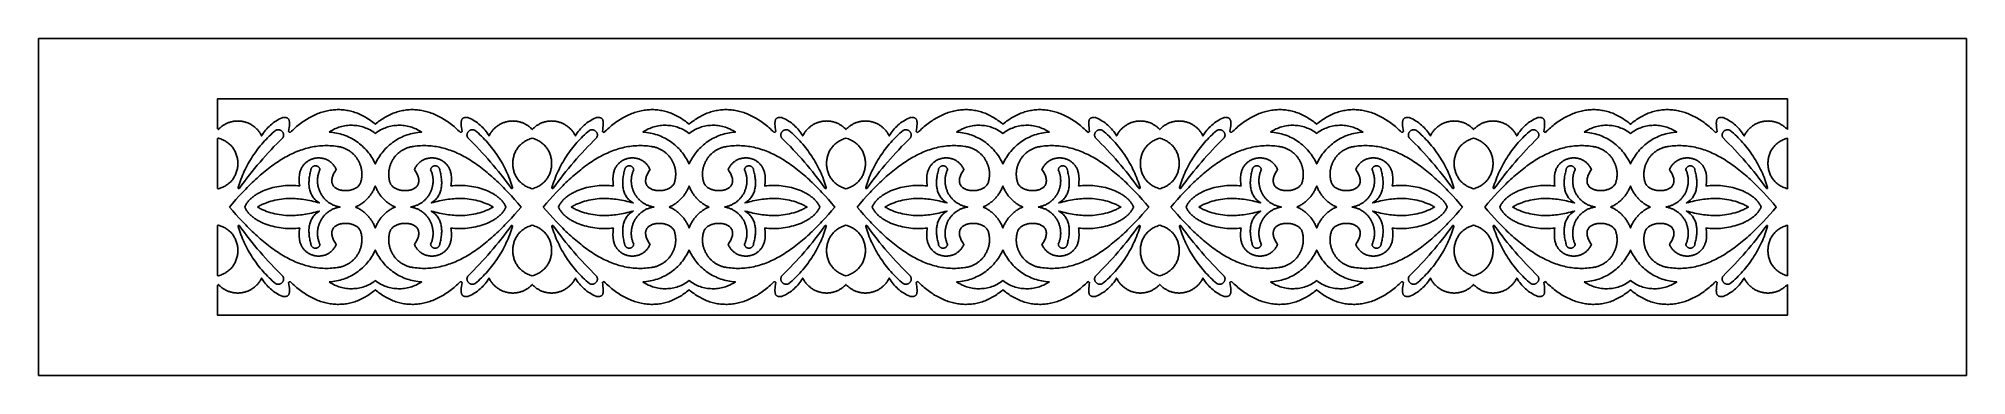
# Model space of a CAD drawing. Extents: x 1274 to 2074, y -191 to -51.
import ezdxf

# ---------------------------------------------------------------- set-up
doc = ezdxf.new("R2010")
doc.units = 0
doc.layers.add('LAYER_1', color=18, linetype='CONTINUOUS')

msp = doc.modelspace()

# ---------------------------------------------------------------- linework, layer by layer
at = {"layer": 'LAYER_1'}
for points in [[(2074.4, -190.54), (2074.4, -50.54), (1274.4, -50.54), (1274.4, -190.54)], [(2000.1, -88.37), (1999.85, -88.1), (1999.6, -87.85), (1999.34, -87.61), (1999.07, -87.38), (1998.8, -87.15), (1998.53, -86.94), (1998.25, -86.74), (1997.96, -86.55), (1997.68, -86.37), (1997.39, -86.2), (1997.09, -86.04), (1996.79, -85.89), (1996.49, -85.75), (1996.19, -85.61), (1995.88, -85.49), (1995.57, -85.38), (1995.25, -85.28), (1994.94, -85.19), (1994.62, -85.11), (1994.31, -85.04), (1993.99, -84.97), (1993.67, -84.92), (1993.34, -84.88), (1993.02, -84.84), (1992.7, -84.82), (1992.38, -84.81), (1992.05, -84.8), (1991.73, -84.81), (1991.41, -84.82), (1991.09, -84.84), (1990.77, -84.88), (1990.45, -84.92), (1990.13, -84.97), (1989.81, -85.03), (1989.5, -85.1), (1989.19, -85.18), (1988.87, -85.27), (1988.57, -85.37), (1988.26, -85.47), (1987.96, -85.59), (1987.66, -85.72), (1987.36, -85.85), (1987.07, -85.99), (1986.78, -86.14), (1986.5, -86.31), (1986.22, -86.48), (1985.94, -86.65), (1985.67, -86.84), (1985.41, -87.04), (1985.15, -87.24), (1984.89, -87.46), (1984.64, -87.68), (1984.4, -87.91), (1984.16, -88.15), (1983.93, -88.4), (1983.71, -88.65), (1983.49, -88.92), (1983.28, -89.19), (1983.08, -89.47), (1982.88, -89.76), (1982.69, -90.06), (1982.51, -90.37), (1982.34, -90.69), (1982.18, -91.01), (1981.8, -90.38), (1981.4, -89.78), (1980.98, -89.19), (1980.53, -88.62), (1980.06, -88.07), (1979.57, -87.54), (1979.06, -87.03), (1978.53, -86.54), (1977.98, -86.07), (1977.42, -85.63), (1976.83, -85.21), (1976.23, -84.81), (1975.61, -84.44), (1974.98, -84.09), (1974.33, -83.77), (1973.67, -83.47), (1973.55, -83.41), (1973.43, -83.36), (1973.3, -83.33), (1973.18, -83.3), (1973.05, -83.29), (1972.92, -83.28), (1972.79, -83.29), (1972.67, -83.31), (1972.31, -83.35), (1972, -83.41), (1971.85, -83.45), (1971.71, -83.5), (1971.58, -83.55), (1971.46, -83.61), (1971.34, -83.69), (1971.24, -83.77), (1971.14, -83.86), (1971.05, -83.96), (1970.97, -84.07), (1970.9, -84.2), (1970.83, -84.33), (1970.77, -84.49), (1970.73, -84.65), (1970.69, -84.83), (1970.65, -85.02), (1970.63, -85.24), (1970.62, -85.46), (1970.61, -85.71), (1970.61, -85.97), (1970.62, -86.25), (1970.66, -86.87), (1970.73, -87.57), (1970.84, -88.36), (1970.98, -89.24), (1970.84, -89.35), (1970.68, -89.44), (1970.5, -89.51), (1970.29, -89.56), (1969.77, -89.05), (1969.25, -88.55), (1968.73, -88.06), (1968.2, -87.59), (1967.66, -87.13), (1967.13, -86.69), (1966.59, -86.26), (1966.05, -85.84), (1965.51, -85.44), (1964.96, -85.06), (1964.41, -84.68), (1963.86, -84.32), (1963.31, -83.98), (1962.75, -83.65), (1962.19, -83.34), (1961.63, -83.03), (1961.07, -82.75), (1960.51, -82.48), (1959.94, -82.22), (1959.38, -81.98), (1958.81, -81.75), (1958.24, -81.53), (1957.67, -81.33), (1957.1, -81.15), (1956.53, -80.98), (1955.96, -80.83), (1955.39, -80.69), (1954.82, -80.56), (1954.24, -80.45), (1953.67, -80.35), (1953.1, -80.27), (1952.52, -80.21), (1951.95, -80.16), (1951.38, -80.12), (1950.81, -80.1), (1950.24, -80.09), (1949.66, -80.1), (1949.1, -80.13), (1948.53, -80.17), (1947.96, -80.22), (1947.39, -80.29), (1946.83, -80.38), (1946.26, -80.48), (1945.7, -80.59), (1945.14, -80.72), (1944.58, -80.87), (1944.03, -81.03), (1943.47, -81.21), (1942.92, -81.4), (1942.37, -81.61), (1941.82, -81.83), (1941.28, -82.07), (1940.74, -82.33), (1940.2, -82.6), (1939.66, -82.89), (1939.13, -83.19), (1938.6, -83.5), (1938.07, -83.84), (1937.55, -84.19), (1937.03, -84.55), (1936.52, -84.93), (1936, -85.33), (1935.5, -85.74), (1934.99, -86.17), (1934.49, -85.74), (1933.98, -85.33), (1933.47, -84.93), (1932.95, -84.55), (1932.43, -84.19), (1931.91, -83.84), (1931.38, -83.5), (1930.85, -83.19), (1930.32, -82.89), (1929.79, -82.6), (1929.25, -82.33), (1928.7, -82.07), (1928.16, -81.83), (1927.61, -81.61), (1927.06, -81.4), (1926.51, -81.21), (1925.96, -81.03), (1925.4, -80.87), (1924.84, -80.72), (1924.28, -80.59), (1923.72, -80.48), (1923.16, -80.38), (1922.59, -80.29), (1922.03, -80.22), (1921.46, -80.17), (1920.89, -80.13), (1920.32, -80.1), (1919.75, -80.09), (1919.18, -80.1), (1918.61, -80.12), (1918.03, -80.16), (1917.46, -80.21), (1916.89, -80.27), (1916.31, -80.35), (1915.74, -80.45), (1915.17, -80.56), (1914.6, -80.69), (1914.02, -80.83), (1913.45, -80.98), (1912.88, -81.15), (1912.31, -81.33), (1911.74, -81.53), (1911.17, -81.75), (1910.61, -81.98), (1910.04, -82.22), (1909.48, -82.48), (1908.91, -82.75), (1908.35, -83.03), (1907.79, -83.34), (1907.23, -83.65), (1906.68, -83.98), (1906.12, -84.32), (1905.57, -84.68), (1905.02, -85.06), (1904.48, -85.44), (1903.93, -85.84), (1903.39, -86.26), (1902.85, -86.69), (1902.32, -87.13), (1901.79, -87.59), (1901.26, -88.06), (1900.73, -88.55), (1900.21, -89.05), (1899.69, -89.56), (1899.48, -89.51), (1899.3, -89.44), (1899.14, -89.35), (1899.01, -89.24), (1899.15, -88.36), (1899.25, -87.57), (1899.33, -86.87), (1899.37, -86.25), (1899.38, -85.97), (1899.38, -85.71), (1899.37, -85.46), (1899.35, -85.24), (1899.33, -85.02), (1899.3, -84.83), (1899.26, -84.65), (1899.21, -84.49), (1899.15, -84.33), (1899.09, -84.2), (1899.02, -84.07), (1898.93, -83.96), (1898.85, -83.86), (1898.75, -83.77), (1898.64, -83.69), (1898.53, -83.61), (1898.41, -83.55), (1898.27, -83.5), (1898.14, -83.45), (1897.99, -83.41), (1897.67, -83.35), (1897.32, -83.31), (1897.19, -83.29), (1897.06, -83.28), (1896.94, -83.29), (1896.81, -83.3), (1896.68, -83.33), (1896.56, -83.36), (1896.44, -83.41), (1896.32, -83.47), (1895.65, -83.77), (1895.01, -84.09), (1894.37, -84.44), (1893.75, -84.81), (1893.15, -85.21), (1892.57, -85.63), (1892, -86.07), (1891.45, -86.54), (1890.92, -87.03), (1890.41, -87.54), (1889.92, -88.07), (1889.45, -88.62), (1889.01, -89.19), (1888.58, -89.78), (1888.18, -90.38), (1887.81, -91.01), (1887.64, -90.69), (1887.47, -90.37), (1887.29, -90.06), (1887.1, -89.76), (1886.91, -89.47), (1886.7, -89.19), (1886.49, -88.92), (1886.28, -88.65), (1886.05, -88.4), (1885.82, -88.15), (1885.58, -87.91), (1885.34, -87.68), (1885.09, -87.46), (1884.84, -87.24), (1884.58, -87.04), (1884.31, -86.84), (1884.04, -86.65), (1883.76, -86.48), (1883.48, -86.31), (1883.2, -86.14), (1882.91, -85.99), (1882.62, -85.85), (1882.32, -85.72), (1882.03, -85.59), (1881.72, -85.47), (1881.42, -85.37), (1881.11, -85.27), (1880.8, -85.18), (1880.49, -85.1), (1880.17, -85.03), (1879.85, -84.97), (1879.54, -84.92), (1879.22, -84.88), (1878.9, -84.84), (1878.57, -84.82), (1878.25, -84.81), (1877.93, -84.8), (1877.61, -84.81), (1877.28, -84.82), (1876.96, -84.84), (1876.64, -84.88), (1876.32, -84.92), (1876, -84.97), (1875.68, -85.04), (1875.36, -85.11), (1875.04, -85.19), (1874.73, -85.28), (1874.42, -85.38), (1874.11, -85.49), (1873.8, -85.61), (1873.49, -85.75), (1873.19, -85.89), (1872.89, -86.04), (1872.6, -86.2), (1872.31, -86.37), (1872.02, -86.55), (1871.74, -86.74), (1871.46, -86.94), (1871.18, -87.15), (1870.91, -87.38), (1870.65, -87.61), (1870.39, -87.85), (1870.13, -88.1), (1869.89, -88.37), (1869.64, -88.1), (1869.38, -87.85), (1869.12, -87.61), (1868.86, -87.38), (1868.59, -87.15), (1868.32, -86.94), (1868.04, -86.74), (1867.75, -86.55), (1867.47, -86.37), (1867.17, -86.2), (1866.88, -86.04), (1866.58, -85.89), (1866.28, -85.75), (1865.97, -85.61), (1865.67, -85.49), (1865.36, -85.38), (1865.04, -85.28), (1864.73, -85.19), (1864.41, -85.11), (1864.09, -85.04), (1863.77, -84.97), (1863.45, -84.92), (1863.13, -84.88), (1862.81, -84.84), (1862.49, -84.82), (1862.17, -84.81), (1861.84, -84.8), (1861.52, -84.81), (1861.2, -84.82), (1860.88, -84.84), (1860.56, -84.88), (1860.24, -84.92), (1859.92, -84.97), (1859.6, -85.03), (1859.29, -85.1), (1858.97, -85.18), (1858.66, -85.27), (1858.35, -85.37), (1858.05, -85.47), (1857.75, -85.59), (1857.45, -85.72), (1857.15, -85.85), (1856.86, -85.99), (1856.57, -86.14), (1856.29, -86.31), (1856.01, -86.48), (1855.73, -86.65), (1855.46, -86.84), (1855.2, -87.04), (1854.94, -87.24), (1854.68, -87.46), (1854.43, -87.68), (1854.19, -87.91), (1853.95, -88.15), (1853.72, -88.4), (1853.5, -88.65), (1853.28, -88.92), (1853.07, -89.19), (1852.87, -89.47), (1852.67, -89.76), (1852.48, -90.06), (1852.3, -90.37), (1852.13, -90.69), (1851.97, -91.01), (1851.59, -90.38), (1851.19, -89.78), (1850.76, -89.19), (1850.32, -88.62), (1849.85, -88.07), (1849.36, -87.54), (1848.85, -87.03), (1848.32, -86.54), (1847.77, -86.07), (1847.2, -85.63), (1846.62, -85.21), (1846.02, -84.81), (1845.4, -84.44), (1844.77, -84.09), (1844.12, -83.77), (1843.45, -83.47), (1843.34, -83.41), (1843.22, -83.36), (1843.09, -83.33), (1842.96, -83.3), (1842.84, -83.29), (1842.71, -83.28), (1842.58, -83.29), (1842.46, -83.31), (1842.1, -83.35), (1841.78, -83.41), (1841.64, -83.45), (1841.5, -83.5), (1841.37, -83.55), (1841.24, -83.61), (1841.13, -83.69), (1841.02, -83.77), (1840.93, -83.86), (1840.84, -83.96), (1840.76, -84.07), (1840.68, -84.2), (1840.62, -84.33), (1840.56, -84.49), (1840.51, -84.65), (1840.47, -84.83), (1840.44, -85.02), (1840.42, -85.24), (1840.4, -85.46), (1840.4, -85.71), (1840.4, -85.97), (1840.41, -86.25), (1840.45, -86.87), (1840.52, -87.57), (1840.63, -88.36), (1840.76, -89.24), (1840.63, -89.35), (1840.47, -89.44), (1840.29, -89.51), (1840.08, -89.56), (1839.56, -89.05), (1839.04, -88.55), (1838.51, -88.06), (1837.98, -87.59), (1837.45, -87.13), (1836.92, -86.69), (1836.38, -86.26), (1835.84, -85.84), (1835.29, -85.44), (1834.75, -85.06), (1834.2, -84.68), (1833.65, -84.32), (1833.09, -83.98), (1832.54, -83.65), (1831.98, -83.34), (1831.42, -83.03), (1830.86, -82.75), (1830.3, -82.48), (1829.73, -82.22), (1829.17, -81.98), (1828.6, -81.75), (1828.03, -81.53), (1827.46, -81.33), (1826.89, -81.15), (1826.32, -80.98), (1825.75, -80.83), (1825.18, -80.69), (1824.6, -80.56), (1824.03, -80.45), (1823.46, -80.35), (1822.88, -80.27), (1822.31, -80.21), (1821.74, -80.16), (1821.17, -80.12), (1820.59, -80.1), (1820.02, -80.09), (1819.45, -80.1), (1818.88, -80.13), (1818.31, -80.17), (1817.75, -80.22), (1817.18, -80.29), (1816.62, -80.38), (1816.05, -80.48), (1815.49, -80.59), (1814.93, -80.72), (1814.37, -80.87), (1813.82, -81.03), (1813.26, -81.21), (1812.71, -81.4), (1812.16, -81.61), (1811.61, -81.83), (1811.07, -82.07), (1810.53, -82.33), (1809.99, -82.6), (1809.45, -82.89), (1808.92, -83.19), (1808.39, -83.5), (1807.86, -83.84), (1807.34, -84.19), (1806.82, -84.55), (1806.3, -84.93), (1805.79, -85.33), (1805.28, -85.74), (1804.78, -86.17), (1804.28, -85.74), (1803.77, -85.33), (1803.26, -84.93), (1802.74, -84.55), (1802.22, -84.19), (1801.7, -83.84), (1801.17, -83.5), (1800.64, -83.19), (1800.11, -82.89), (1799.57, -82.6), (1799.03, -82.33), (1798.49, -82.07), (1797.95, -81.83), (1797.4, -81.61), (1796.85, -81.4), (1796.3, -81.21), (1795.74, -81.03), (1795.19, -80.87), (1794.63, -80.72), (1794.07, -80.59), (1793.51, -80.48), (1792.94, -80.38), (1792.38, -80.29), (1791.81, -80.22), (1791.25, -80.17), (1790.68, -80.13), (1790.11, -80.1), (1789.54, -80.09), (1788.97, -80.1), (1788.39, -80.12), (1787.82, -80.16), (1787.25, -80.21), (1786.68, -80.27), (1786.1, -80.35), (1785.53, -80.45), (1784.96, -80.56), (1784.38, -80.69), (1783.81, -80.83), (1783.24, -80.98), (1782.67, -81.15), (1782.1, -81.33), (1781.53, -81.53), (1780.96, -81.75), (1780.39, -81.98), (1779.83, -82.22), (1779.26, -82.48), (1778.7, -82.75), (1778.14, -83.03), (1777.58, -83.34), (1777.02, -83.65), (1776.47, -83.98), (1775.91, -84.32), (1775.36, -84.68), (1774.81, -85.06), (1774.27, -85.44), (1773.72, -85.84), (1773.18, -86.26), (1772.64, -86.69), (1772.11, -87.13), (1771.58, -87.59), (1771.05, -88.06), (1770.52, -88.55), (1770, -89.05), (1769.48, -89.56), (1769.27, -89.51), (1769.09, -89.44), (1768.93, -89.35), (1768.8, -89.24), (1768.93, -88.36), (1769.04, -87.57), (1769.11, -86.87), (1769.16, -86.25), (1769.16, -85.97), (1769.16, -85.71), (1769.16, -85.46), (1769.14, -85.24), (1769.12, -85.02), (1769.09, -84.83), (1769.05, -84.65), (1769, -84.49), (1768.94, -84.33), (1768.88, -84.2), (1768.8, -84.07), (1768.72, -83.96), (1768.63, -83.86), (1768.54, -83.77), (1768.43, -83.69), (1768.32, -83.61), (1768.19, -83.55), (1768.06, -83.5), (1767.92, -83.45), (1767.78, -83.41), (1767.46, -83.35), (1767.1, -83.31), (1766.98, -83.29), (1766.85, -83.28), (1766.72, -83.29), (1766.6, -83.3), (1766.47, -83.33), (1766.35, -83.36), (1766.22, -83.41), (1766.11, -83.47), (1765.44, -83.77), (1764.79, -84.09), (1764.16, -84.44), (1763.54, -84.81), (1762.94, -85.21), (1762.36, -85.63), (1761.79, -86.07), (1761.24, -86.54), (1760.71, -87.03), (1760.2, -87.54), (1759.71, -88.07), (1759.24, -88.62), (1758.8, -89.19), (1758.37, -89.78), (1757.97, -90.38), (1757.59, -91.01), (1757.43, -90.69), (1757.26, -90.37), (1757.08, -90.06), (1756.89, -89.76), (1756.7, -89.47), (1756.49, -89.19), (1756.28, -88.92), (1756.06, -88.65), (1755.84, -88.4), (1755.61, -88.15), (1755.37, -87.91), (1755.13, -87.68), (1754.88, -87.46), (1754.62, -87.24), (1754.36, -87.04), (1754.1, -86.84), (1753.83, -86.65), (1753.55, -86.48), (1753.27, -86.31), (1752.99, -86.14), (1752.7, -85.99), (1752.41, -85.85), (1752.11, -85.72), (1751.81, -85.59), (1751.51, -85.47), (1751.21, -85.37), (1750.9, -85.27), (1750.59, -85.18), (1750.27, -85.1), (1749.96, -85.03), (1749.64, -84.97), (1749.32, -84.92), (1749, -84.88), (1748.68, -84.84), (1748.36, -84.82), (1748.04, -84.81), (1747.72, -84.8), (1747.39, -84.81), (1747.07, -84.82), (1746.75, -84.84), (1746.43, -84.88), (1746.11, -84.92), (1745.79, -84.97), (1745.47, -85.04), (1745.15, -85.11), (1744.83, -85.19), (1744.52, -85.28), (1744.2, -85.38), (1743.89, -85.49), (1743.59, -85.61), (1743.28, -85.75), (1742.98, -85.89), (1742.68, -86.04), (1742.39, -86.2), (1742.1, -86.37), (1741.81, -86.55), (1741.52, -86.74), (1741.24, -86.94), (1740.97, -87.15), (1740.7, -87.38), (1740.44, -87.61), (1740.18, -87.85), (1739.92, -88.1), (1739.67, -88.37), (1739.43, -88.1), (1739.17, -87.85), (1738.91, -87.61), (1738.65, -87.38), (1738.38, -87.15), (1738.1, -86.94), (1737.82, -86.74), (1737.54, -86.55), (1737.25, -86.37), (1736.96, -86.2), (1736.67, -86.04), (1736.37, -85.89), (1736.07, -85.75), (1735.76, -85.61), (1735.45, -85.49), (1735.14, -85.38), (1734.83, -85.28), (1734.52, -85.19), (1734.2, -85.11), (1733.88, -85.04), (1733.56, -84.97), (1733.24, -84.92), (1732.92, -84.88), (1732.6, -84.84), (1732.28, -84.82), (1731.95, -84.81), (1731.63, -84.8), (1731.31, -84.81), (1730.99, -84.82), (1730.66, -84.84), (1730.34, -84.88), (1730.02, -84.92), (1729.71, -84.97), (1729.39, -85.03), (1729.07, -85.1), (1728.76, -85.18), (1728.45, -85.27), (1728.14, -85.37), (1727.84, -85.47), (1727.54, -85.59), (1727.24, -85.72), (1726.94, -85.85), (1726.65, -85.99), (1726.36, -86.14), (1726.08, -86.31), (1725.8, -86.48), (1725.52, -86.65), (1725.25, -86.84), (1724.98, -87.04), (1724.72, -87.24), (1724.47, -87.46), (1724.22, -87.68), (1723.98, -87.91), (1723.74, -88.15), (1723.51, -88.4), (1723.28, -88.65), (1723.07, -88.92), (1722.86, -89.19), (1722.65, -89.47), (1722.46, -89.76), (1722.27, -90.06), (1722.09, -90.37), (1721.92, -90.69), (1721.76, -91.01), (1721.38, -90.38), (1720.98, -89.78), (1720.55, -89.19), (1720.11, -88.62), (1719.64, -88.07), (1719.15, -87.54), (1718.64, -87.03), (1718.11, -86.54), (1717.56, -86.07), (1716.99, -85.63), (1716.41, -85.21), (1715.81, -84.81), (1715.19, -84.44), (1714.55, -84.09), (1713.91, -83.77), (1713.24, -83.47), (1713.12, -83.41), (1713, -83.36), (1712.88, -83.33), (1712.75, -83.3), (1712.63, -83.29), (1712.5, -83.28), (1712.37, -83.29), (1712.24, -83.31), (1711.89, -83.35), (1711.57, -83.41), (1711.42, -83.45), (1711.29, -83.5), (1711.15, -83.55), (1711.03, -83.61), (1710.92, -83.69), (1710.81, -83.77), (1710.72, -83.86), (1710.63, -83.96), (1710.54, -84.07), (1710.47, -84.2), (1710.41, -84.33), (1710.35, -84.49), (1710.3, -84.65), (1710.26, -84.83), (1710.23, -85.02), (1710.21, -85.24), (1710.19, -85.46), (1710.18, -85.71), (1710.18, -85.97), (1710.19, -86.25), (1710.23, -86.87), (1710.31, -87.57), (1710.41, -88.36), (1710.55, -89.24), (1710.42, -89.35), (1710.26, -89.44), (1710.08, -89.51), (1709.87, -89.56), (1709.35, -89.05), (1708.83, -88.55), (1708.3, -88.06), (1707.77, -87.59), (1707.24, -87.13), (1706.71, -86.69), (1706.17, -86.26), (1705.63, -85.84), (1705.08, -85.44), (1704.54, -85.06), (1703.99, -84.68), (1703.44, -84.32), (1702.88, -83.98), (1702.33, -83.65), (1701.77, -83.34), (1701.21, -83.03), (1700.65, -82.75), (1700.08, -82.48), (1699.52, -82.22), (1698.95, -81.98), (1698.39, -81.75), (1697.82, -81.53), (1697.25, -81.33), (1696.68, -81.15), (1696.11, -80.98), (1695.54, -80.83), (1694.96, -80.69), (1694.39, -80.56), (1693.82, -80.45), (1693.25, -80.35), (1692.67, -80.27), (1692.1, -80.21), (1691.53, -80.16), (1690.95, -80.12), (1690.38, -80.1), (1689.81, -80.09), (1689.24, -80.1), (1688.67, -80.13), (1688.1, -80.17), (1687.54, -80.22), (1686.97, -80.29), (1686.4, -80.38), (1685.84, -80.48), (1685.28, -80.59), (1684.72, -80.72), (1684.16, -80.87), (1683.6, -81.03), (1683.05, -81.21), (1682.5, -81.4), (1681.95, -81.61), (1681.4, -81.83), (1680.86, -82.07), (1680.31, -82.33), (1679.77, -82.6), (1679.24, -82.89), (1678.71, -83.19), (1678.18, -83.5), (1677.65, -83.84), (1677.13, -84.19), (1676.61, -84.55), (1676.09, -84.93), (1675.58, -85.33), (1675.07, -85.74), (1674.57, -86.17), (1674.06, -85.74), (1673.56, -85.33), (1673.04, -84.93), (1672.53, -84.55), (1672.01, -84.19), (1671.49, -83.84), (1670.96, -83.5), (1670.43, -83.19), (1669.9, -82.89), (1669.36, -82.6), (1668.82, -82.33), (1668.28, -82.07), (1667.74, -81.83), (1667.19, -81.61), (1666.64, -81.4), (1666.09, -81.21), (1665.53, -81.03), (1664.98, -80.87), (1664.42, -80.72), (1663.86, -80.59), (1663.3, -80.48), (1662.73, -80.38), (1662.17, -80.29), (1661.6, -80.22), (1661.03, -80.17), (1660.47, -80.13), (1659.9, -80.1), (1659.32, -80.09), (1658.75, -80.1), (1658.18, -80.12), (1657.61, -80.16), (1657.04, -80.21), (1656.46, -80.27), (1655.89, -80.35), (1655.32, -80.45), (1654.74, -80.56), (1654.17, -80.69), (1653.6, -80.83), (1653.03, -80.98), (1652.46, -81.15), (1651.89, -81.33), (1651.32, -81.53), (1650.75, -81.75), (1650.18, -81.98), (1649.62, -82.22), (1649.05, -82.48), (1648.49, -82.75), (1647.93, -83.03), (1647.37, -83.34), (1646.81, -83.65), (1646.25, -83.98), (1645.7, -84.32), (1645.15, -84.68), (1644.6, -85.06), (1644.05, -85.44), (1643.51, -85.84), (1642.97, -86.26), (1642.43, -86.69), (1641.9, -87.13), (1641.36, -87.59), (1640.83, -88.06), (1640.31, -88.55), (1639.79, -89.05), (1639.27, -89.56), (1639.06, -89.51), (1638.88, -89.44), (1638.72, -89.35), (1638.58, -89.24), (1638.72, -88.36), (1638.83, -87.57), (1638.9, -86.87), (1638.94, -86.25), (1638.95, -85.97), (1638.95, -85.71), (1638.94, -85.46), (1638.93, -85.24), (1638.91, -85.02), (1638.87, -84.83), (1638.83, -84.65), (1638.79, -84.49), (1638.73, -84.33), (1638.66, -84.2), (1638.59, -84.07), (1638.51, -83.96), (1638.42, -83.86), (1638.32, -83.77), (1638.22, -83.69), (1638.1, -83.61), (1637.98, -83.55), (1637.85, -83.5), (1637.71, -83.45), (1637.56, -83.41), (1637.25, -83.35), (1636.89, -83.31), (1636.77, -83.29), (1636.64, -83.28), (1636.51, -83.29), (1636.38, -83.3), (1636.26, -83.33), (1636.13, -83.36), (1636.01, -83.41), (1635.89, -83.47), (1635.23, -83.77), (1634.58, -84.09), (1633.95, -84.44), (1633.33, -84.81), (1632.73, -85.21), (1632.14, -85.63), (1631.58, -86.07), (1631.03, -86.54), (1630.5, -87.03), (1629.99, -87.54), (1629.5, -88.07), (1629.03, -88.62), (1628.58, -89.19), (1628.16, -89.78), (1627.76, -90.38), (1627.38, -91.01), (1627.22, -90.69), (1627.05, -90.37), (1626.87, -90.06), (1626.68, -89.76), (1626.48, -89.47), (1626.28, -89.19), (1626.07, -88.92), (1625.85, -88.65), (1625.63, -88.4), (1625.4, -88.15), (1625.16, -87.91), (1624.92, -87.68), (1624.67, -87.46), (1624.41, -87.24), (1624.15, -87.04), (1623.89, -86.84), (1623.62, -86.65), (1623.34, -86.48), (1623.06, -86.31), (1622.78, -86.14), (1622.49, -85.99), (1622.2, -85.85), (1621.9, -85.72), (1621.6, -85.59), (1621.3, -85.47), (1620.99, -85.37), (1620.69, -85.27), (1620.37, -85.18), (1620.06, -85.1), (1619.75, -85.03), (1619.43, -84.97), (1619.11, -84.92), (1618.79, -84.88), (1618.47, -84.84), (1618.15, -84.82), (1617.83, -84.81), (1617.51, -84.8), (1617.18, -84.81), (1616.86, -84.82), (1616.54, -84.84), (1616.22, -84.88), (1615.89, -84.92), (1615.57, -84.97), (1615.25, -85.04), (1614.94, -85.11), (1614.62, -85.19), (1614.31, -85.28), (1613.99, -85.38), (1613.68, -85.49), (1613.38, -85.61), (1613.07, -85.75), (1612.77, -85.89), (1612.47, -86.04), (1612.17, -86.2), (1611.88, -86.37), (1611.6, -86.55), (1611.31, -86.74), (1611.03, -86.94), (1610.76, -87.15), (1610.49, -87.38), (1610.22, -87.61), (1609.96, -87.85), (1609.71, -88.1), (1609.46, -88.37), (1609.21, -88.1), (1608.96, -87.85), (1608.7, -87.61), (1608.44, -87.38), (1608.17, -87.15), (1607.89, -86.94), (1607.61, -86.74), (1607.33, -86.55), (1607.04, -86.37), (1606.75, -86.2), (1606.45, -86.04), (1606.16, -85.89), (1605.85, -85.75), (1605.55, -85.61), (1605.24, -85.49), (1604.93, -85.38), (1604.62, -85.28), (1604.3, -85.19), (1603.99, -85.11), (1603.67, -85.04), (1603.35, -84.97), (1603.03, -84.92), (1602.71, -84.88), (1602.39, -84.84), (1602.06, -84.82), (1601.74, -84.81), (1601.42, -84.8), (1601.1, -84.81), (1600.77, -84.82), (1600.45, -84.84), (1600.13, -84.88), (1599.81, -84.92), (1599.49, -84.97), (1599.18, -85.03), (1598.86, -85.1), (1598.55, -85.18), (1598.24, -85.27), (1597.93, -85.37), (1597.63, -85.47), (1597.32, -85.59), (1597.02, -85.72), (1596.73, -85.85), (1596.44, -85.99), (1596.15, -86.14), (1595.86, -86.31), (1595.58, -86.48), (1595.31, -86.65), (1595.04, -86.84), (1594.77, -87.04), (1594.51, -87.24), (1594.26, -87.46), (1594.01, -87.68), (1593.76, -87.91), (1593.53, -88.15), (1593.3, -88.4), (1593.07, -88.65), (1592.85, -88.92), (1592.64, -89.19), (1592.44, -89.47), (1592.25, -89.76), (1592.06, -90.06), (1591.88, -90.37), (1591.71, -90.69), (1591.54, -91.01), (1591.17, -90.38), (1590.76, -89.78), (1590.34, -89.19), (1589.89, -88.62), (1589.43, -88.07), (1588.94, -87.54), (1588.43, -87.03), (1587.9, -86.54), (1587.35, -86.07), (1586.78, -85.63), (1586.2, -85.21), (1585.59, -84.81), (1584.98, -84.44), (1584.34, -84.09), (1583.69, -83.77), (1583.03, -83.47), (1582.91, -83.41), (1582.79, -83.36), (1582.67, -83.33), (1582.54, -83.3), (1582.41, -83.29), (1582.29, -83.28), (1582.16, -83.29), (1582.03, -83.31), (1581.68, -83.35), (1581.36, -83.41), (1581.21, -83.45), (1581.07, -83.5), (1580.94, -83.55), (1580.82, -83.61), (1580.71, -83.69), (1580.6, -83.77), (1580.5, -83.86), (1580.41, -83.96), (1580.33, -84.07), (1580.26, -84.2), (1580.2, -84.33), (1580.14, -84.49), (1580.09, -84.65), (1580.05, -84.83), (1580.02, -85.02), (1580, -85.24), (1579.98, -85.46), (1579.97, -85.71), (1579.97, -85.97), (1579.98, -86.25), (1580.02, -86.87), (1580.1, -87.57), (1580.2, -88.36), (1580.34, -89.24), (1580.21, -89.35), (1580.05, -89.44), (1579.86, -89.51), (1579.66, -89.56), (1579.14, -89.05), (1578.61, -88.55), (1578.09, -88.06), (1577.56, -87.59), (1577.03, -87.13), (1576.49, -86.69), (1575.96, -86.26), (1575.41, -85.84), (1574.87, -85.44), (1574.32, -85.06), (1573.78, -84.68), (1573.22, -84.32), (1572.67, -83.98), (1572.11, -83.65), (1571.56, -83.34), (1571, -83.03), (1570.44, -82.75), (1569.87, -82.48), (1569.31, -82.22), (1568.74, -81.98), (1568.18, -81.75), (1567.61, -81.53), (1567.04, -81.33), (1566.47, -81.15), (1565.9, -80.98), (1565.32, -80.83), (1564.75, -80.69), (1564.18, -80.56), (1563.61, -80.45), (1563.03, -80.35), (1562.46, -80.27), (1561.89, -80.21), (1561.31, -80.16), (1560.74, -80.12), (1560.17, -80.1), (1559.6, -80.09), (1559.03, -80.1), (1558.46, -80.13), (1557.89, -80.17), (1557.32, -80.22), (1556.76, -80.29), (1556.19, -80.38), (1555.63, -80.48), (1555.07, -80.59), (1554.51, -80.72), (1553.95, -80.87), (1553.39, -81.03), (1552.84, -81.21), (1552.29, -81.4), (1551.74, -81.61), (1551.19, -81.83), (1550.64, -82.07), (1550.1, -82.33), (1549.56, -82.6), (1549.03, -82.89), (1548.49, -83.19), (1547.96, -83.5), (1547.44, -83.84), (1546.91, -84.19), (1546.4, -84.55), (1545.88, -84.93), (1545.37, -85.33), (1544.86, -85.74), (1544.36, -86.17), (1543.85, -85.74), (1543.34, -85.33), (1542.83, -84.93), (1542.32, -84.55), (1541.8, -84.19), (1541.28, -83.84), (1540.75, -83.5), (1540.22, -83.19), (1539.69, -82.89), (1539.15, -82.6), (1538.61, -82.33), (1538.07, -82.07), (1537.52, -81.83), (1536.98, -81.61), (1536.43, -81.4), (1535.88, -81.21), (1535.32, -81.03), (1534.76, -80.87), (1534.21, -80.72), (1533.65, -80.59), (1533.08, -80.48), (1532.52, -80.38), (1531.96, -80.29), (1531.39, -80.22), (1530.82, -80.17), (1530.25, -80.13), (1529.68, -80.1), (1529.11, -80.09), (1528.54, -80.1), (1527.97, -80.12), (1527.4, -80.16), (1526.82, -80.21), (1526.25, -80.27), (1525.68, -80.35), (1525.11, -80.45), (1524.53, -80.56), (1523.96, -80.69), (1523.39, -80.83), (1522.82, -80.98), (1522.25, -81.15), (1521.68, -81.33), (1521.11, -81.53), (1520.54, -81.75), (1519.97, -81.98), (1519.4, -82.22), (1518.84, -82.48), (1518.28, -82.75), (1517.72, -83.03), (1517.16, -83.34), (1516.6, -83.65), (1516.04, -83.98), (1515.49, -84.32), (1514.94, -84.68), (1514.39, -85.06), (1513.84, -85.44), (1513.3, -85.84), (1512.76, -86.26), (1512.22, -86.69), (1511.68, -87.13), (1511.15, -87.59), (1510.62, -88.06), (1510.1, -88.55), (1509.58, -89.05), (1509.06, -89.56), (1508.85, -89.51), (1508.67, -89.44), (1508.51, -89.35), (1508.37, -89.24), (1508.51, -88.36), (1508.62, -87.57), (1508.69, -86.87), (1508.73, -86.25), (1508.74, -85.97), (1508.74, -85.71), (1508.73, -85.46), (1508.72, -85.24), (1508.69, -85.02), (1508.66, -84.83), (1508.62, -84.65), (1508.57, -84.49), (1508.52, -84.33), (1508.45, -84.2), (1508.38, -84.07), (1508.3, -83.96), (1508.21, -83.86), (1508.11, -83.77), (1508.01, -83.69), (1507.89, -83.61), (1507.77, -83.55), (1507.64, -83.5), (1507.5, -83.45), (1507.35, -83.41), (1507.03, -83.35), (1506.68, -83.31), (1506.55, -83.29), (1506.43, -83.28), (1506.3, -83.29), (1506.17, -83.3), (1506.05, -83.33), (1505.92, -83.36), (1505.8, -83.41), (1505.68, -83.47), (1505.02, -83.77), (1504.37, -84.09), (1503.74, -84.44), (1503.12, -84.81), (1502.52, -85.21), (1501.93, -85.63), (1501.36, -86.07), (1500.82, -86.54), (1500.29, -87.03), (1499.78, -87.54), (1499.29, -88.07), (1498.82, -88.62), (1498.37, -89.19), (1497.95, -89.78), (1497.55, -90.38), (1497.17, -91.01), (1497.01, -90.69), (1496.83, -90.37), (1496.65, -90.06), (1496.47, -89.76), (1496.27, -89.47), (1496.07, -89.19), (1495.86, -88.92), (1495.64, -88.65), (1495.42, -88.4), (1495.19, -88.15), (1494.95, -87.91), (1494.7, -87.68), (1494.46, -87.46), (1494.2, -87.24), (1493.94, -87.04), (1493.67, -86.84), (1493.4, -86.65), (1493.13, -86.48), (1492.85, -86.31), (1492.56, -86.14), (1492.28, -85.99), (1491.98, -85.85), (1491.69, -85.72), (1491.39, -85.59), (1491.09, -85.47), (1490.78, -85.37), (1490.47, -85.27), (1490.16, -85.18), (1489.85, -85.1), (1489.54, -85.03), (1489.22, -84.97), (1488.9, -84.92), (1488.58, -84.88), (1488.26, -84.84), (1487.94, -84.82), (1487.62, -84.81), (1487.29, -84.8), (1486.97, -84.81), (1486.65, -84.82), (1486.33, -84.84), (1486, -84.88), (1485.68, -84.92), (1485.36, -84.97), (1485.04, -85.04), (1484.72, -85.11), (1484.41, -85.19), (1484.09, -85.28), (1483.78, -85.38), (1483.47, -85.49), (1483.16, -85.61), (1482.86, -85.75), (1482.56, -85.89), (1482.26, -86.04), (1481.96, -86.2), (1481.67, -86.37), (1481.38, -86.55), (1481.1, -86.74), (1480.82, -86.94), (1480.55, -87.15), (1480.28, -87.38), (1480.01, -87.61), (1479.75, -87.85), (1479.5, -88.1), (1479.25, -88.37), (1479, -88.1), (1478.75, -87.85), (1478.49, -87.61), (1478.22, -87.38), (1477.95, -87.15), (1477.68, -86.94), (1477.4, -86.74), (1477.12, -86.55), (1476.83, -86.37), (1476.54, -86.2), (1476.24, -86.04), (1475.94, -85.89), (1475.64, -85.75), (1475.34, -85.61), (1475.03, -85.49), (1474.72, -85.38), (1474.41, -85.28), (1474.09, -85.19), (1473.78, -85.11), (1473.46, -85.04), (1473.14, -84.97), (1472.82, -84.92), (1472.5, -84.88), (1472.18, -84.84), (1471.85, -84.82), (1471.53, -84.81), (1471.21, -84.8), (1470.88, -84.81), (1470.56, -84.82), (1470.24, -84.84), (1469.92, -84.88), (1469.6, -84.92), (1469.28, -84.97), (1468.97, -85.03), (1468.65, -85.1), (1468.34, -85.18), (1468.03, -85.27), (1467.72, -85.37), (1467.41, -85.47), (1467.11, -85.59), (1466.81, -85.72), (1466.52, -85.85), (1466.22, -85.99), (1465.94, -86.14), (1465.65, -86.31), (1465.37, -86.48), (1465.1, -86.65), (1464.83, -86.84), (1464.56, -87.04), (1464.3, -87.24), (1464.04, -87.46), (1463.8, -87.68), (1463.55, -87.91), (1463.32, -88.15), (1463.08, -88.4), (1462.86, -88.65), (1462.64, -88.92), (1462.43, -89.19), (1462.23, -89.47), (1462.03, -89.76), (1461.85, -90.06), (1461.67, -90.37), (1461.49, -90.69), (1461.33, -91.01), (1460.95, -90.38), (1460.55, -89.78), (1460.13, -89.19), (1459.68, -88.62), (1459.21, -88.07), (1458.72, -87.54), (1458.21, -87.03), (1457.68, -86.54), (1457.14, -86.07), (1456.57, -85.63), (1455.98, -85.21), (1455.38, -84.81), (1454.76, -84.44), (1454.13, -84.09), (1453.48, -83.77), (1452.82, -83.47), (1452.7, -83.41), (1452.58, -83.36), (1452.45, -83.33), (1452.33, -83.3), (1452.2, -83.29), (1452.07, -83.28), (1451.95, -83.29), (1451.82, -83.31), (1451.47, -83.35), (1451.15, -83.41), (1451, -83.45), (1450.86, -83.5), (1450.73, -83.55), (1450.61, -83.61), (1450.49, -83.69), (1450.39, -83.77), (1450.29, -83.86), (1450.2, -83.96), (1450.12, -84.07), (1450.05, -84.2), (1449.98, -84.33), (1449.93, -84.49), (1449.88, -84.65), (1449.84, -84.83), (1449.81, -85.02), (1449.78, -85.24), (1449.77, -85.46), (1449.76, -85.71), (1449.76, -85.97), (1449.77, -86.25), (1449.81, -86.87), (1449.88, -87.57), (1449.99, -88.36), (1450.13, -89.24), (1449.99, -89.35), (1449.84, -89.44), (1449.65, -89.51), (1449.44, -89.56), (1448.92, -89.05), (1448.4, -88.55), (1447.88, -88.06), (1447.35, -87.59), (1446.82, -87.13), (1446.28, -86.69), (1445.74, -86.26), (1445.2, -85.84), (1444.66, -85.44), (1444.11, -85.06), (1443.56, -84.68), (1443.01, -84.32), (1442.46, -83.98), (1441.9, -83.65), (1441.34, -83.34), (1440.79, -83.03), (1440.22, -82.75), (1439.66, -82.48), (1439.1, -82.22), (1438.53, -81.98), (1437.96, -81.75), (1437.39, -81.53), (1436.83, -81.33), (1436.26, -81.15), (1435.68, -80.98), (1435.11, -80.83), (1434.54, -80.69), (1433.97, -80.56), (1433.39, -80.45), (1432.82, -80.35), (1432.25, -80.27), (1431.68, -80.21), (1431.1, -80.16), (1430.53, -80.12), (1429.96, -80.1), (1429.39, -80.09), (1428.82, -80.1), (1428.25, -80.13), (1427.68, -80.17), (1427.11, -80.22), (1426.54, -80.29), (1425.98, -80.38), (1425.42, -80.48), (1424.85, -80.59), (1424.29, -80.72), (1423.74, -80.87), (1423.18, -81.03), (1422.63, -81.21), (1422.07, -81.4), (1421.52, -81.61), (1420.98, -81.83), (1420.43, -82.07), (1419.89, -82.33), (1419.35, -82.6), (1418.81, -82.89), (1418.28, -83.19), (1417.75, -83.5), (1417.23, -83.84), (1416.7, -84.19), (1416.18, -84.55), (1415.67, -84.93), (1415.16, -85.33), (1414.65, -85.74), (1414.14, -86.17), (1413.64, -85.74), (1413.13, -85.33), (1412.62, -84.93), (1412.11, -84.55), (1411.59, -84.19), (1411.06, -83.84), (1410.54, -83.5), (1410.01, -83.19), (1409.47, -82.89), (1408.94, -82.6), (1408.4, -82.33), (1407.86, -82.07), (1407.31, -81.83), (1406.77, -81.61), (1406.22, -81.4), (1405.66, -81.21), (1405.11, -81.03), (1404.55, -80.87), (1403.99, -80.72), (1403.43, -80.59), (1402.87, -80.48), (1402.31, -80.38), (1401.74, -80.29), (1401.18, -80.22), (1400.61, -80.17), (1400.04, -80.13), (1399.47, -80.1), (1398.9, -80.09), (1398.33, -80.1), (1397.76, -80.12), (1397.19, -80.16), (1396.61, -80.21), (1396.04, -80.27), (1395.47, -80.35), (1394.89, -80.45), (1394.32, -80.56), (1393.75, -80.69), (1393.18, -80.83), (1392.6, -80.98), (1392.03, -81.15), (1391.46, -81.33), (1390.89, -81.53), (1390.33, -81.75), (1389.76, -81.98), (1389.19, -82.22), (1388.63, -82.48), (1388.06, -82.75), (1387.5, -83.03), (1386.94, -83.34), (1386.39, -83.65), (1385.83, -83.98), (1385.28, -84.32), (1384.73, -84.68), (1384.18, -85.06), (1383.63, -85.44), (1383.09, -85.84), (1382.55, -86.26), (1382.01, -86.69), (1381.47, -87.13), (1380.94, -87.59), (1380.41, -88.06), (1379.89, -88.55), (1379.36, -89.05), (1378.85, -89.56), (1378.64, -89.51), (1378.45, -89.44), (1378.29, -89.35), (1378.16, -89.24), (1378.3, -88.36), (1378.4, -87.57), (1378.48, -86.87), (1378.52, -86.25), (1378.53, -85.97), (1378.53, -85.71), (1378.52, -85.46), (1378.51, -85.24), (1378.48, -85.02), (1378.45, -84.83), (1378.41, -84.65), (1378.36, -84.49), (1378.31, -84.33), (1378.24, -84.2), (1378.17, -84.07), (1378.09, -83.96), (1378, -83.86), (1377.9, -83.77), (1377.79, -83.69), (1377.68, -83.61), (1377.56, -83.55), (1377.43, -83.5), (1377.29, -83.45), (1377.14, -83.41), (1376.82, -83.35), (1376.47, -83.31), (1376.34, -83.29), (1376.22, -83.28), (1376.09, -83.29), (1375.96, -83.3), (1375.83, -83.33), (1375.71, -83.36), (1375.59, -83.41), (1375.47, -83.47), (1374.81, -83.77), (1374.16, -84.09), (1373.52, -84.44), (1372.91, -84.81), (1372.3, -85.21), (1371.72, -85.63), (1371.15, -86.07), (1370.6, -86.54), (1370.07, -87.03), (1369.56, -87.54), (1369.08, -88.07), (1368.61, -88.62), (1368.16, -89.19), (1367.74, -89.78), (1367.33, -90.38), (1366.96, -91.01), (1366.79, -90.69), (1366.62, -90.37), (1366.44, -90.06), (1366.25, -89.76), (1366.06, -89.47), (1365.86, -89.19), (1365.65, -88.92), (1365.43, -88.65), (1365.2, -88.4), (1364.97, -88.15), (1364.74, -87.91), (1364.49, -87.68), (1364.24, -87.46), (1363.99, -87.24), (1363.73, -87.04), (1363.46, -86.84), (1363.19, -86.65), (1362.92, -86.48), (1362.64, -86.31), (1362.35, -86.14), (1362.06, -85.99), (1361.77, -85.85), (1361.48, -85.72), (1361.18, -85.59), (1360.87, -85.47), (1360.57, -85.37), (1360.26, -85.27), (1359.95, -85.18), (1359.64, -85.1), (1359.32, -85.03), (1359.01, -84.97), (1358.69, -84.92), (1358.37, -84.88), (1358.05, -84.84), (1357.73, -84.82), (1357.4, -84.81), (1357.08, -84.8), (1356.76, -84.81), (1356.44, -84.82), (1356.11, -84.84), (1355.79, -84.88), (1355.47, -84.92), (1355.15, -84.97), (1354.83, -85.04), (1354.51, -85.11), (1354.2, -85.19), (1353.88, -85.28), (1353.57, -85.38), (1353.26, -85.49), (1352.95, -85.61), (1352.65, -85.75), (1352.34, -85.89), (1352.05, -86.04), (1351.75, -86.2), (1351.46, -86.37), (1351.17, -86.55), (1350.89, -86.74), (1350.61, -86.94), (1350.33, -87.15), (1350.06, -87.38), (1349.8, -87.61), (1349.54, -87.85), (1349.29, -88.1), (1349.04, -88.37), (1348.79, -88.1), (1348.71, -88.02), (1348.71, -75.54), (2000.1, -75.54)], [(1394.94, -89.43), (1395.5, -89.06), (1396.06, -88.73), (1396.64, -88.41), (1397.22, -88.13), (1397.81, -87.86), (1398.41, -87.62), (1399.02, -87.41), (1399.63, -87.22), (1400.24, -87.06), (1400.86, -86.92), (1401.49, -86.8), (1402.11, -86.71), (1402.74, -86.64), (1403.37, -86.6), (1404, -86.58), (1404.64, -86.58), (1405.27, -86.61), (1405.89, -86.67), (1406.52, -86.74), (1407.15, -86.85), (1407.77, -86.97), (1408.38, -87.12), (1408.99, -87.3), (1409.6, -87.5), (1410.2, -87.72), (1410.79, -87.96), (1411.37, -88.24), (1411.95, -88.53), (1412.51, -88.85), (1413.07, -89.19), (1413.61, -89.56), (1414.14, -89.94), (1414.68, -89.56), (1415.22, -89.19), (1415.78, -88.85), (1416.34, -88.53), (1416.92, -88.24), (1417.5, -87.96), (1418.09, -87.72), (1418.69, -87.5), (1419.3, -87.3), (1419.91, -87.12), (1420.52, -86.97), (1421.14, -86.85), (1421.77, -86.74), (1422.39, -86.67), (1423.02, -86.61), (1423.65, -86.58), (1424.28, -86.58), (1424.92, -86.6), (1425.55, -86.64), (1426.17, -86.71), (1426.8, -86.8), (1427.43, -86.92), (1428.05, -87.06), (1428.66, -87.22), (1429.27, -87.41), (1429.88, -87.62), (1430.48, -87.86), (1431.07, -88.13), (1431.65, -88.41), (1432.23, -88.73), (1432.79, -89.06), (1433.35, -89.43), (1432.57, -89.48), (1431.79, -89.56), (1431.02, -89.67), (1430.26, -89.81), (1429.51, -89.97), (1428.77, -90.16), (1428.03, -90.37), (1427.3, -90.61), (1426.59, -90.87), (1425.88, -91.15), (1425.19, -91.46), (1424.51, -91.79), (1423.83, -92.14), (1423.18, -92.52), (1422.53, -92.92), (1421.9, -93.34), (1421.29, -93.78), (1420.68, -94.24), (1420.1, -94.72), (1419.53, -95.22), (1418.98, -95.75), (1418.44, -96.29), (1417.92, -96.85), (1417.42, -97.42), (1416.94, -98.02), (1416.48, -98.63), (1416.04, -99.27), (1415.62, -99.91), (1415.21, -100.58), (1414.84, -101.26), (1414.48, -101.96), (1414.14, -102.67), (1413.81, -101.96), (1413.45, -101.26), (1413.07, -100.58), (1412.67, -99.91), (1412.25, -99.27), (1411.81, -98.63), (1411.35, -98.02), (1410.87, -97.42), (1410.37, -96.85), (1409.85, -96.29), (1409.31, -95.75), (1408.76, -95.22), (1408.19, -94.72), (1407.6, -94.24), (1407, -93.78), (1406.39, -93.34), (1405.76, -92.92), (1405.11, -92.52), (1404.45, -92.14), (1403.78, -91.79), (1403.1, -91.46), (1402.41, -91.15), (1401.7, -90.87), (1400.99, -90.61), (1400.26, -90.37), (1399.52, -90.16), (1398.78, -89.97), (1398.03, -89.81), (1397.27, -89.67), (1396.5, -89.56), (1395.72, -89.48)], [(1525.15, -89.43), (1525.71, -89.06), (1526.28, -88.73), (1526.85, -88.41), (1527.43, -88.13), (1528.02, -87.86), (1528.62, -87.62), (1529.23, -87.41), (1529.84, -87.22), (1530.46, -87.06), (1531.08, -86.92), (1531.7, -86.8), (1532.33, -86.71), (1532.95, -86.64), (1533.59, -86.6), (1534.22, -86.58), (1534.85, -86.58), (1535.48, -86.61), (1536.11, -86.67), (1536.73, -86.74), (1537.36, -86.85), (1537.98, -86.97), (1538.59, -87.12), (1539.2, -87.3), (1539.81, -87.5), (1540.41, -87.72), (1541, -87.96), (1541.58, -88.24), (1542.16, -88.53), (1542.72, -88.85), (1543.28, -89.19), (1543.82, -89.56), (1544.36, -89.94), (1544.89, -89.56), (1545.43, -89.19), (1545.99, -88.85), (1546.55, -88.53), (1547.13, -88.24), (1547.71, -87.96), (1548.3, -87.72), (1548.9, -87.5), (1549.51, -87.3), (1550.12, -87.12), (1550.74, -86.97), (1551.36, -86.85), (1551.98, -86.74), (1552.61, -86.67), (1553.23, -86.61), (1553.87, -86.58), (1554.5, -86.58), (1555.13, -86.6), (1555.76, -86.64), (1556.39, -86.71), (1557.01, -86.8), (1557.64, -86.92), (1558.26, -87.06), (1558.87, -87.22), (1559.48, -87.41), (1560.09, -87.62), (1560.69, -87.86), (1561.28, -88.13), (1561.86, -88.41), (1562.44, -88.73), (1563, -89.06), (1563.56, -89.43), (1562.78, -89.48), (1562, -89.56), (1561.23, -89.67), (1560.47, -89.81), (1559.72, -89.97), (1558.98, -90.16), (1558.24, -90.37), (1557.52, -90.61), (1556.8, -90.87), (1556.09, -91.15), (1555.4, -91.46), (1554.72, -91.79), (1554.05, -92.14), (1553.39, -92.52), (1552.74, -92.92), (1552.11, -93.34), (1551.5, -93.78), (1550.9, -94.24), (1550.31, -94.72), (1549.74, -95.22), (1549.19, -95.75), (1548.65, -96.29), (1548.13, -96.85), (1547.63, -97.42), (1547.15, -98.02), (1546.69, -98.63), (1546.25, -99.27), (1545.83, -99.91), (1545.43, -100.58), (1545.05, -101.26), (1544.69, -101.96), (1544.36, -102.67), (1544.02, -101.96), (1543.66, -101.26), (1543.29, -100.58), (1542.89, -99.91), (1542.46, -99.27), (1542.02, -98.63), (1541.56, -98.02), (1541.08, -97.42), (1540.58, -96.85), (1540.06, -96.29), (1539.52, -95.75), (1538.97, -95.22), (1538.4, -94.72), (1537.82, -94.24), (1537.21, -93.78), (1536.6, -93.34), (1535.97, -92.92), (1535.32, -92.52), (1534.67, -92.14), (1534, -91.79), (1533.31, -91.46), (1532.62, -91.15), (1531.91, -90.87), (1531.2, -90.61), (1530.47, -90.37), (1529.74, -90.16), (1528.99, -89.97), (1528.24, -89.81), (1527.48, -89.67), (1526.71, -89.56), (1525.94, -89.48)], [(1655.37, -89.43), (1655.92, -89.06), (1656.49, -88.73), (1657.06, -88.41), (1657.65, -88.13), (1658.24, -87.86), (1658.84, -87.62), (1659.44, -87.41), (1660.05, -87.22), (1660.67, -87.06), (1661.29, -86.92), (1661.91, -86.8), (1662.54, -86.71), (1663.17, -86.64), (1663.8, -86.6), (1664.43, -86.58), (1665.06, -86.58), (1665.69, -86.61), (1666.32, -86.67), (1666.95, -86.74), (1667.57, -86.85), (1668.19, -86.97), (1668.81, -87.12), (1669.42, -87.3), (1670.02, -87.5), (1670.62, -87.72), (1671.21, -87.96), (1671.79, -88.24), (1672.37, -88.53), (1672.94, -88.85), (1673.49, -89.19), (1674.04, -89.56), (1674.57, -89.94), (1675.1, -89.56), (1675.65, -89.19), (1676.2, -88.85), (1676.77, -88.53), (1677.34, -88.24), (1677.93, -87.96), (1678.52, -87.72), (1679.12, -87.5), (1679.72, -87.3), (1680.33, -87.12), (1680.95, -86.97), (1681.57, -86.85), (1682.19, -86.74), (1682.82, -86.67), (1683.45, -86.61), (1684.08, -86.58), (1684.71, -86.58), (1685.34, -86.6), (1685.97, -86.64), (1686.6, -86.71), (1687.23, -86.8), (1687.85, -86.92), (1688.47, -87.06), (1689.09, -87.22), (1689.7, -87.41), (1690.3, -87.62), (1690.9, -87.86), (1691.49, -88.13), (1692.07, -88.41), (1692.65, -88.73), (1693.21, -89.06), (1693.77, -89.43), (1692.99, -89.48), (1692.21, -89.56), (1691.45, -89.67), (1690.69, -89.81), (1689.93, -89.97), (1689.19, -90.16), (1688.45, -90.37), (1687.73, -90.61), (1687.01, -90.87), (1686.31, -91.15), (1685.61, -91.46), (1684.93, -91.79), (1684.26, -92.14), (1683.6, -92.52), (1682.96, -92.92), (1682.33, -93.34), (1681.71, -93.78), (1681.11, -94.24), (1680.52, -94.72), (1679.95, -95.22), (1679.4, -95.75), (1678.86, -96.29), (1678.35, -96.85), (1677.85, -97.42), (1677.36, -98.02), (1676.9, -98.63), (1676.46, -99.27), (1676.04, -99.91), (1675.64, -100.58), (1675.26, -101.26), (1674.9, -101.96), (1674.57, -102.67), (1674.23, -101.96), (1673.88, -101.26), (1673.5, -100.58), (1673.1, -99.91), (1672.68, -99.27), (1672.23, -98.63), (1671.77, -98.02), (1671.29, -97.42), (1670.79, -96.85), (1670.27, -96.29), (1669.74, -95.75), (1669.18, -95.22), (1668.61, -94.72), (1668.03, -94.24), (1667.43, -93.78), (1666.81, -93.34), (1666.18, -92.92), (1665.54, -92.52), (1664.88, -92.14), (1664.21, -91.79), (1663.52, -91.46), (1662.83, -91.15), (1662.12, -90.87), (1661.41, -90.61), (1660.68, -90.37), (1659.95, -90.16), (1659.2, -89.97), (1658.45, -89.81), (1657.69, -89.67), (1656.92, -89.56), (1656.15, -89.48)], [(1785.58, -89.43), (1786.13, -89.06), (1786.7, -88.73), (1787.27, -88.41), (1787.86, -88.13), (1788.45, -87.86), (1789.05, -87.62), (1789.65, -87.41), (1790.26, -87.22), (1790.88, -87.06), (1791.5, -86.92), (1792.12, -86.8), (1792.75, -86.71), (1793.38, -86.64), (1794.01, -86.6), (1794.64, -86.58), (1795.27, -86.58), (1795.9, -86.61), (1796.53, -86.67), (1797.16, -86.74), (1797.78, -86.85), (1798.4, -86.97), (1799.02, -87.12), (1799.63, -87.3), (1800.23, -87.5), (1800.83, -87.72), (1801.42, -87.96), (1802.01, -88.24), (1802.58, -88.53), (1803.15, -88.85), (1803.7, -89.19), (1804.25, -89.56), (1804.78, -89.94), (1805.31, -89.56), (1805.86, -89.19), (1806.41, -88.85), (1806.98, -88.53), (1807.55, -88.24), (1808.14, -87.96), (1808.73, -87.72), (1809.33, -87.5), (1809.93, -87.3), (1810.54, -87.12), (1811.16, -86.97), (1811.78, -86.85), (1812.4, -86.74), (1813.03, -86.67), (1813.66, -86.61), (1814.29, -86.58), (1814.92, -86.58), (1815.55, -86.6), (1816.18, -86.64), (1816.81, -86.71), (1817.44, -86.8), (1818.06, -86.92), (1818.68, -87.06), (1819.3, -87.22), (1819.91, -87.41), (1820.51, -87.62), (1821.11, -87.86), (1821.7, -88.13), (1822.29, -88.41), (1822.86, -88.73), (1823.43, -89.06), (1823.98, -89.43), (1823.2, -89.48), (1822.43, -89.56), (1821.66, -89.67), (1820.9, -89.81), (1820.15, -89.97), (1819.4, -90.16), (1818.67, -90.37), (1817.94, -90.61), (1817.22, -90.87), (1816.52, -91.15), (1815.82, -91.46), (1815.14, -91.79), (1814.47, -92.14), (1813.81, -92.52), (1813.17, -92.92), (1812.54, -93.34), (1811.92, -93.78), (1811.32, -94.24), (1810.73, -94.72), (1810.17, -95.22), (1809.61, -95.75), (1809.08, -96.29), (1808.56, -96.85), (1808.06, -97.42), (1807.58, -98.02), (1807.11, -98.63), (1806.67, -99.27), (1806.25, -99.91), (1805.85, -100.58), (1805.47, -101.26), (1805.11, -101.96), (1804.78, -102.67), (1804.45, -101.96), (1804.09, -101.26), (1803.71, -100.58), (1803.31, -99.91), (1802.89, -99.27), (1802.45, -98.63), (1801.98, -98.02), (1801.5, -97.42), (1801, -96.85), (1800.48, -96.29), (1799.95, -95.75), (1799.4, -95.22), (1798.83, -94.72), (1798.24, -94.24), (1797.64, -93.78), (1797.02, -93.34), (1796.39, -92.92), (1795.75, -92.52), (1795.09, -92.14), (1794.42, -91.79), (1793.74, -91.46), (1793.04, -91.15), (1792.34, -90.87), (1791.62, -90.61), (1790.89, -90.37), (1790.16, -90.16), (1789.42, -89.97), (1788.66, -89.81), (1787.9, -89.67), (1787.13, -89.56), (1786.36, -89.48)], [(1915.79, -89.43), (1916.35, -89.06), (1916.91, -88.73), (1917.49, -88.41), (1918.07, -88.13), (1918.66, -87.86), (1919.26, -87.62), (1919.86, -87.41), (1920.47, -87.22), (1921.09, -87.06), (1921.71, -86.92), (1922.33, -86.8), (1922.96, -86.71), (1923.59, -86.64), (1924.22, -86.6), (1924.85, -86.58), (1925.48, -86.58), (1926.11, -86.61), (1926.74, -86.67), (1927.37, -86.74), (1927.99, -86.85), (1928.61, -86.97), (1929.23, -87.12), (1929.84, -87.3), (1930.45, -87.5), (1931.04, -87.72), (1931.64, -87.96), (1932.22, -88.24), (1932.79, -88.53), (1933.36, -88.85), (1933.91, -89.19), (1934.46, -89.56), (1934.99, -89.94), (1935.53, -89.56), (1936.07, -89.19), (1936.63, -88.85), (1937.19, -88.53), (1937.77, -88.24), (1938.35, -87.96), (1938.94, -87.72), (1939.54, -87.5), (1940.14, -87.3), (1940.75, -87.12), (1941.37, -86.97), (1941.99, -86.85), (1942.62, -86.74), (1943.24, -86.67), (1943.87, -86.61), (1944.5, -86.58), (1945.13, -86.58), (1945.76, -86.6), (1946.39, -86.64), (1947.02, -86.71), (1947.65, -86.8), (1948.27, -86.92), (1948.89, -87.06), (1949.51, -87.22), (1950.12, -87.41), (1950.73, -87.62), (1951.32, -87.86), (1951.91, -88.13), (1952.5, -88.41), (1953.07, -88.73), (1953.64, -89.06), (1954.19, -89.43), (1953.41, -89.48), (1952.64, -89.56), (1951.87, -89.67), (1951.11, -89.81), (1950.36, -89.97), (1949.61, -90.16), (1948.88, -90.37), (1948.15, -90.61), (1947.44, -90.87), (1946.73, -91.15), (1946.04, -91.46), (1945.35, -91.79), (1944.68, -92.14), (1944.02, -92.52), (1943.38, -92.92), (1942.75, -93.34), (1942.13, -93.78), (1941.53, -94.24), (1940.95, -94.72), (1940.38, -95.22), (1939.82, -95.75), (1939.29, -96.29), (1938.77, -96.85), (1938.27, -97.42), (1937.79, -98.02), (1937.33, -98.63), (1936.88, -99.27), (1936.46, -99.91), (1936.06, -100.58), (1935.68, -101.26), (1935.33, -101.96), (1934.99, -102.67), (1934.66, -101.96), (1934.3, -101.26), (1933.92, -100.58), (1933.52, -99.91), (1933.1, -99.27), (1932.66, -98.63), (1932.2, -98.02), (1931.71, -97.42), (1931.21, -96.85), (1930.7, -96.29), (1930.16, -95.75), (1929.61, -95.22), (1929.04, -94.72), (1928.45, -94.24), (1927.85, -93.78), (1927.23, -93.34), (1926.6, -92.92), (1925.96, -92.52), (1925.3, -92.14), (1924.63, -91.79), (1923.95, -91.46), (1923.25, -91.15), (1922.55, -90.87), (1921.83, -90.61), (1921.11, -90.37), (1920.37, -90.16), (1919.63, -89.97), (1918.87, -89.81), (1918.11, -89.67), (1917.35, -89.56), (1916.57, -89.48)], [(1348.71, -92.08), (1349.04, -91.99), (1349.53, -92.13), (1350.02, -92.28), (1350.48, -92.46), (1350.93, -92.65), (1351.36, -92.85), (1351.78, -93.08), (1352.18, -93.32), (1352.57, -93.57), (1352.94, -93.83), (1353.29, -94.11), (1353.63, -94.4), (1353.96, -94.71), (1354.26, -95.02), (1354.56, -95.35), (1354.83, -95.69), (1355.09, -96.04), (1355.34, -96.39), (1355.56, -96.76), (1355.78, -97.13), (1355.97, -97.51), (1356.16, -97.9), (1356.32, -98.29), (1356.47, -98.69), (1356.6, -99.1), (1356.72, -99.51), (1356.83, -99.92), (1356.91, -100.34), (1356.98, -100.76), (1357.04, -101.18), (1357.08, -101.61), (1357.1, -102.03), (1357.11, -102.46), (1357.1, -102.89), (1357.08, -103.31), (1357.04, -103.74), (1356.98, -104.16), (1356.91, -104.58), (1356.83, -105), (1356.72, -105.41), (1356.6, -105.82), (1356.47, -106.23), (1356.32, -106.63), (1356.16, -107.02), (1355.97, -107.41), (1355.78, -107.79), (1355.56, -108.16), (1355.34, -108.53), (1355.09, -108.88), (1354.83, -109.23), (1354.56, -109.57), (1354.26, -109.89), (1353.96, -110.21), (1353.63, -110.52), (1353.29, -110.81), (1352.94, -111.09), (1352.57, -111.35), (1352.18, -111.6), (1351.78, -111.84), (1351.36, -112.06), (1350.93, -112.27), (1350.48, -112.46), (1350.02, -112.64), (1349.53, -112.79), (1349.04, -112.93), (1348.71, -112.84)], [(1353.65, -120.54), (1354.99, -118.97), (1356.33, -117.45), (1357.66, -115.96), (1359.01, -114.51), (1359.68, -113.8), (1360.35, -113.1), (1361.02, -112.42), (1361.69, -111.74), (1362.37, -111.07), (1363.04, -110.42), (1363.72, -109.77), (1364.39, -109.14), (1365.07, -108.52), (1365.75, -107.91), (1366.43, -107.31), (1367.11, -106.73), (1367.79, -106.15), (1368.47, -105.59), (1369.15, -105.05), (1369.83, -104.51), (1370.52, -103.99), (1371.2, -103.48), (1371.89, -102.98), (1372.58, -102.5), (1373.27, -102.03), (1373.96, -101.57), (1374.65, -101.13), (1375.34, -100.7), (1376.03, -100.29), (1376.73, -99.89), (1377.42, -99.51), (1378.12, -99.14), (1378.82, -98.78), (1379.52, -98.44), (1380.22, -98.12), (1380.93, -97.81), (1381.63, -97.51), (1382.34, -97.23), (1383.05, -96.97), (1383.75, -96.72), (1384.47, -96.49), (1385.18, -96.28), (1385.89, -96.08), (1386.61, -95.9), (1387.33, -95.73), (1388.05, -95.59), (1388.77, -95.46), (1389.49, -95.34), (1390.22, -95.25), (1390.95, -95.17), (1391.68, -95.11), (1392.41, -95.06), (1393.14, -95.04), (1393.88, -95.03), (1394.61, -95.05), (1395.35, -95.08), (1396.09, -95.13), (1396.84, -95.19), (1397.58, -95.28), (1398.33, -95.39), (1398.67, -95.43), (1398.99, -95.48), (1399.32, -95.54), (1399.64, -95.61), (1399.96, -95.69), (1400.27, -95.77), (1400.58, -95.87), (1400.88, -95.97), (1401.18, -96.08), (1401.48, -96.2), (1401.77, -96.33), (1402.06, -96.46), (1402.34, -96.6), (1402.61, -96.75), (1402.89, -96.91), (1403.15, -97.07), (1403.41, -97.24), (1403.67, -97.42), (1403.92, -97.6), (1404.17, -97.79), (1404.41, -97.98), (1404.64, -98.19), (1404.87, -98.39), (1405.09, -98.61), (1405.31, -98.83), (1405.52, -99.05), (1405.72, -99.28), (1405.92, -99.52), (1406.12, -99.76), (1406.3, -100), (1406.48, -100.25), (1406.65, -100.51), (1406.82, -100.77), (1406.98, -101.03), (1407.13, -101.3), (1407.28, -101.57), (1407.41, -101.85), (1407.55, -102.13), (1407.67, -102.41), (1407.78, -102.7), (1407.89, -102.99), (1407.99, -103.28), (1408.09, -103.58), (1408.17, -103.88), (1408.25, -104.18), (1408.32, -104.48), (1408.38, -104.79), (1408.44, -105.1), (1408.48, -105.41), (1408.52, -105.72), (1408.55, -106.04), (1408.57, -106.36), (1408.58, -106.68), (1408.58, -106.99), (1408.58, -107.32), (1408.56, -107.64), (1408.54, -107.96), (1408.5, -108.28), (1408.46, -108.61), (1408.41, -108.93), (1408.35, -109.26), (1408.28, -109.58), (1408.19, -109.91), (1408.1, -110.24), (1408.02, -110.5), (1407.91, -110.75), (1407.79, -110.99), (1407.64, -111.22), (1407.48, -111.44), (1407.31, -111.65), (1407.12, -111.86), (1406.91, -112.05), (1406.69, -112.23), (1406.46, -112.41), (1406.21, -112.57), (1405.95, -112.72), (1405.69, -112.86), (1405.41, -112.99), (1405.13, -113.12), (1404.83, -113.23), (1404.53, -113.33), (1404.23, -113.42), (1403.91, -113.5), (1403.6, -113.56), (1403.28, -113.62), (1402.95, -113.67), (1402.63, -113.71), (1402.3, -113.73), (1401.98, -113.75), (1401.65, -113.75), (1401.33, -113.74), (1401, -113.72), (1400.69, -113.69), (1400.37, -113.65), (1400.06, -113.59), (1399.75, -113.53), (1399.45, -113.45), (1399.16, -113.36), (1398.88, -113.26), (1398.6, -113.15), (1398.34, -113.03), (1398.09, -112.89), (1397.84, -112.75), (1397.61, -112.59), (1397.39, -112.42), (1397.19, -112.23), (1397, -112.04), (1396.83, -111.83), (1396.67, -111.61), (1396.53, -111.38), (1396.41, -111.13), (1396.31, -110.87), (1396.23, -110.6), (1396.16, -110.32), (1396.12, -110.02), (1396.1, -109.71), (1396.11, -109.39), (1396.14, -109.06), (1396.19, -108.71), (1396.27, -108.35), (1396.38, -107.97), (1396.51, -107.59), (1396.67, -107.19), (1396.86, -106.77), (1397.09, -106.35), (1397.34, -105.91), (1397.62, -105.45), (1397.94, -104.98), (1397.78, -104.65), (1397.62, -104.32), (1397.44, -104.01), (1397.26, -103.72), (1397.06, -103.43), (1396.86, -103.16), (1396.65, -102.89), (1396.43, -102.65), (1396.2, -102.41), (1395.97, -102.18), (1395.72, -101.97), (1395.47, -101.77), (1395.22, -101.58), (1394.96, -101.4), (1394.69, -101.24), (1394.42, -101.09), (1394.14, -100.94), (1393.86, -100.82), (1393.58, -100.7), (1393.29, -100.59), (1392.99, -100.5), (1392.7, -100.41), (1392.4, -100.34), (1392.1, -100.28), (1391.8, -100.23), (1391.5, -100.2), (1391.19, -100.17), (1390.89, -100.16), (1390.59, -100.15), (1390.28, -100.16), (1389.98, -100.18), (1389.67, -100.21), (1389.37, -100.25), (1389.07, -100.3), (1388.77, -100.37), (1388.48, -100.44), (1388.18, -100.53), (1387.9, -100.62), (1387.61, -100.73), (1387.33, -100.85), (1387.05, -100.97), (1386.78, -101.11), (1386.51, -101.26), (1386.25, -101.42), (1385.99, -101.59), (1385.74, -101.78), (1385.49, -101.97), (1385.26, -102.17), (1385.03, -102.38), (1384.81, -102.6), (1384.59, -102.84), (1384.39, -103.08), (1384.19, -103.33), (1384, -103.6), (1383.83, -103.87), (1383.66, -104.15), (1383.5, -104.45), (1383.36, -104.75), (1383.22, -105.07), (1383.1, -105.39), (1382.99, -105.72), (1382.89, -106.07), (1382.8, -106.42), (1382.73, -106.78), (1382.65, -107.4), (1382.59, -108.03), (1382.56, -108.66), (1382.55, -109.28), (1382.57, -109.91), (1382.61, -110.54), (1382.67, -111.16), (1382.77, -111.78), (1381.95, -111.68), (1381.12, -111.61), (1380.28, -111.56), (1379.43, -111.54), (1378.57, -111.55), (1377.7, -111.58), (1376.83, -111.64), (1375.95, -111.72), (1375.08, -111.83), (1374.21, -111.96), (1373.34, -112.12), (1372.48, -112.3), (1371.63, -112.5), (1370.78, -112.73), (1369.95, -112.99), (1369.14, -113.26), (1368.34, -113.56), (1367.57, -113.88), (1366.81, -114.22), (1366.44, -114.4), (1366.08, -114.59), (1365.72, -114.78), (1365.37, -114.97), (1365.03, -115.17), (1364.7, -115.38), (1364.37, -115.59), (1364.05, -115.81), (1363.74, -116.03), (1363.43, -116.25), (1363.14, -116.49), (1362.85, -116.72), (1362.58, -116.96), (1362.31, -117.21), (1362.05, -117.46), (1361.8, -117.72), (1361.57, -117.98), (1361.34, -118.24), (1361.13, -118.52), (1360.92, -118.79), (1360.73, -119.07), (1360.55, -119.36), (1360.38, -119.64), (1360.22, -119.94), (1360.07, -120.24), (1359.94, -120.54), (1360.07, -120.84), (1360.22, -121.14), (1360.38, -121.43), (1360.55, -121.72), (1360.73, -122.01), (1360.92, -122.29), (1361.13, -122.56), (1361.34, -122.83), (1361.57, -123.1), (1361.8, -123.36), (1362.05, -123.62), (1362.31, -123.87), (1362.58, -124.11), (1362.85, -124.35), (1363.14, -124.59), (1363.43, -124.82), (1363.74, -125.05), (1364.05, -125.27), (1364.37, -125.49), (1364.7, -125.7), (1365.03, -125.9), (1365.37, -126.11), (1365.72, -126.3), (1366.08, -126.49), (1366.44, -126.68), (1366.81, -126.86), (1367.57, -127.2), (1368.34, -127.52), (1369.14, -127.82), (1369.95, -128.09), (1370.78, -128.34), (1371.63, -128.57), (1372.48, -128.78), (1373.34, -128.96), (1374.21, -129.12), (1375.08, -129.25), (1375.95, -129.36), (1376.83, -129.44), (1377.7, -129.5), (1378.57, -129.53), (1379.43, -129.54), (1380.28, -129.52), (1381.12, -129.47), (1381.95, -129.39), (1382.77, -129.29), (1382.67, -129.91), (1382.61, -130.54), (1382.57, -131.17), (1382.55, -131.79), (1382.56, -132.42), (1382.59, -133.05), (1382.65, -133.67), (1382.73, -134.3), (1382.8, -134.66), (1382.89, -135.01), (1382.99, -135.36), (1383.1, -135.69), (1383.22, -136.01), (1383.36, -136.33), (1383.5, -136.63), (1383.66, -136.92), (1383.83, -137.21), (1384, -137.48), (1384.19, -137.74), (1384.39, -138), (1384.59, -138.24), (1384.81, -138.47), (1385.03, -138.7), (1385.26, -138.91), (1385.49, -139.11), (1385.74, -139.3), (1385.99, -139.48), (1386.25, -139.65), (1386.51, -139.81), (1386.78, -139.96), (1387.05, -140.1), (1387.33, -140.23), (1387.61, -140.35), (1387.9, -140.46), (1388.18, -140.55), (1388.48, -140.64), (1388.77, -140.71), (1389.07, -140.77), (1389.37, -140.83), (1389.67, -140.87), (1389.98, -140.9), (1390.28, -140.92), (1390.59, -140.92), (1390.89, -140.92), (1391.19, -140.91), (1391.5, -140.88), (1391.8, -140.84), (1392.1, -140.8), (1392.4, -140.74), (1392.7, -140.66), (1392.99, -140.58), (1393.29, -140.49), (1393.58, -140.38), (1393.86, -140.26), (1394.14, -140.13), (1394.42, -139.99), (1394.69, -139.84), (1394.96, -139.67), (1395.22, -139.5), (1395.47, -139.31), (1395.72, -139.11), (1395.97, -138.89), (1396.2, -138.67), (1396.43, -138.43), (1396.65, -138.18), (1396.86, -137.92), (1397.06, -137.65), (1397.26, -137.36), (1397.44, -137.06), (1397.62, -136.75), (1397.78, -136.43), (1397.94, -136.09), (1397.62, -135.63), (1397.34, -135.17), (1397.09, -134.73), (1396.86, -134.3), (1396.67, -133.89), (1396.51, -133.49), (1396.38, -133.1), (1396.27, -132.73), (1396.19, -132.37), (1396.14, -132.02), (1396.11, -131.69), (1396.1, -131.36), (1396.12, -131.05), (1396.16, -130.76), (1396.23, -130.48), (1396.31, -130.2), (1396.41, -129.95), (1396.53, -129.7), (1396.67, -129.47), (1396.83, -129.25), (1397, -129.04), (1397.19, -128.84), (1397.39, -128.66), (1397.61, -128.49), (1397.84, -128.33), (1398.09, -128.18), (1398.34, -128.05), (1398.6, -127.92), (1398.88, -127.81), (1399.16, -127.71), (1399.45, -127.62), (1399.75, -127.55), (1400.06, -127.48), (1400.37, -127.43), (1400.69, -127.39), (1401, -127.36), (1401.33, -127.34), (1401.65, -127.33), (1401.98, -127.33), (1402.3, -127.35), (1402.63, -127.37), (1402.95, -127.41), (1403.28, -127.45), (1403.6, -127.51), (1403.91, -127.58), (1404.23, -127.66), (1404.53, -127.75), (1404.83, -127.85), (1405.13, -127.96), (1405.41, -128.08), (1405.69, -128.22), (1405.95, -128.36), (1406.21, -128.51), (1406.46, -128.67), (1406.69, -128.84), (1406.91, -129.03), (1407.12, -129.22), (1407.31, -129.42), (1407.48, -129.63), (1407.64, -129.86), (1407.79, -130.09), (1407.91, -130.33), (1408.02, -130.58), (1408.1, -130.84), (1408.19, -131.17), (1408.28, -131.49), (1408.35, -131.82), (1408.41, -132.14), (1408.46, -132.47), (1408.5, -132.79), (1408.54, -133.12), (1408.56, -133.44), (1408.58, -133.76), (1408.58, -134.08), (1408.58, -134.4), (1408.57, -134.72), (1408.55, -135.04), (1408.52, -135.35), (1408.48, -135.67), (1408.44, -135.98), (1408.38, -136.29), (1408.32, -136.59), (1408.25, -136.9), (1408.17, -137.2), (1408.09, -137.5), (1407.99, -137.79), (1407.89, -138.09), (1407.78, -138.38), (1407.67, -138.66), (1407.55, -138.95), (1407.41, -139.23), (1407.28, -139.5), (1407.13, -139.78), (1406.98, -140.04), (1406.82, -140.31), (1406.65, -140.57), (1406.48, -140.82), (1406.3, -141.07), (1406.12, -141.32), (1405.92, -141.56), (1405.72, -141.79), (1405.52, -142.02), (1405.31, -142.25), (1405.09, -142.47), (1404.87, -142.68), (1404.64, -142.89), (1404.41, -143.09), (1404.17, -143.29), (1403.92, -143.48), (1403.67, -143.66), (1403.41, -143.84), (1403.15, -144.01), (1402.89, -144.17), (1402.61, -144.33), (1402.34, -144.47), (1402.06, -144.62), (1401.77, -144.75), (1401.48, -144.88), (1401.18, -144.99), (1400.88, -145.11), (1400.58, -145.21), (1400.27, -145.3), (1399.96, -145.39), (1399.64, -145.47), (1399.32, -145.54), (1398.99, -145.6), (1398.67, -145.65), (1398.33, -145.69), (1397.58, -145.8), (1396.84, -145.88), (1396.09, -145.95), (1395.35, -146), (1394.61, -146.03), (1393.88, -146.04), (1393.14, -146.04), (1392.41, -146.01), (1391.68, -145.97), (1390.95, -145.91), (1390.22, -145.83), (1389.49, -145.74), (1388.77, -145.62), (1388.05, -145.49), (1387.33, -145.34), (1386.61, -145.18), (1385.89, -145), (1385.18, -144.8), (1384.47, -144.59), (1383.75, -144.35), (1383.05, -144.11), (1382.34, -143.84), (1381.63, -143.57), (1380.93, -143.27), (1380.22, -142.96), (1379.52, -142.64), (1378.82, -142.3), (1378.12, -141.94), (1377.42, -141.57), (1376.73, -141.19), (1376.03, -140.79), (1375.34, -140.37), (1374.65, -139.95), (1373.96, -139.5), (1373.27, -139.05), (1372.58, -138.58), (1371.89, -138.1), (1371.2, -137.6), (1370.52, -137.09), (1369.83, -136.57), (1369.15, -136.03), (1368.47, -135.48), (1367.79, -134.92), (1367.11, -134.35), (1366.43, -133.76), (1365.75, -133.17), (1365.07, -132.56), (1364.39, -131.94), (1363.72, -131.3), (1363.04, -130.66), (1362.37, -130.01), (1361.69, -129.34), (1361.02, -128.66), (1360.35, -127.97), (1359.68, -127.28), (1359.01, -126.57), (1357.66, -125.12), (1356.33, -123.63), (1354.99, -122.1)], [(1357.77, -112.73), (1357.73, -112.78), (1357.69, -112.82), (1357.64, -112.85), (1357.59, -112.87), (1357.54, -112.88), (1357.49, -112.88), (1357.44, -112.87), (1357.39, -112.85), (1357.34, -112.82), (1357.3, -112.79), (1357.27, -112.75), (1357.24, -112.7), (1357.22, -112.65), (1357.22, -112.6), (1357.22, -112.54), (1357.23, -112.48), (1357.5, -111.61), (1357.78, -110.75), (1358.07, -109.89), (1358.39, -109.05), (1358.71, -108.2), (1359.05, -107.37), (1359.41, -106.54), (1359.78, -105.72), (1360.16, -104.91), (1360.56, -104.11), (1360.97, -103.31), (1361.4, -102.52), (1361.84, -101.74), (1362.3, -100.97), (1362.77, -100.21), (1363.25, -99.45), (1363.75, -98.71), (1364.26, -97.97), (1364.78, -97.24), (1365.32, -96.53), (1365.87, -95.82), (1366.43, -95.12), (1367.01, -94.43), (1367.6, -93.76), (1368.2, -93.09), (1368.81, -92.44), (1369.44, -91.79), (1370.08, -91.16), (1370.73, -90.54), (1371.39, -89.93), (1372.06, -89.33), (1372.75, -88.74), (1372.91, -88.65), (1373.07, -88.57), (1373.24, -88.51), (1373.41, -88.46), (1373.58, -88.43), (1373.76, -88.42), (1373.93, -88.42), (1374.1, -88.43), (1374.27, -88.46), (1374.44, -88.5), (1374.6, -88.56), (1374.77, -88.62), (1374.92, -88.7), (1375.07, -88.79), (1375.21, -88.89), (1375.35, -89), (1375.47, -89.12), (1375.59, -89.25), (1375.7, -89.38), (1375.8, -89.53), (1375.88, -89.68), (1375.96, -89.84), (1376.01, -90.01), (1376.06, -90.18), (1376.09, -90.35), (1376.1, -90.54), (1376.1, -90.72), (1376.08, -90.91), (1376.05, -91.11), (1375.99, -91.31), (1375.91, -91.5), (1375.81, -91.71), (1375.74, -91.79), (1374.51, -93.01), (1373.3, -94.23), (1372.1, -95.47), (1370.91, -96.73), (1369.74, -97.99), (1368.58, -99.27), (1367.43, -100.56), (1366.3, -101.87), (1365.18, -103.18), (1364.08, -104.51), (1362.99, -105.85), (1361.92, -107.2), (1360.86, -108.57), (1359.81, -109.95), (1358.78, -111.33)], [(1420.18, -110.24), (1420.09, -109.91), (1420.01, -109.58), (1419.94, -109.26), (1419.88, -108.93), (1419.83, -108.61), (1419.79, -108.28), (1419.75, -107.96), (1419.73, -107.64), (1419.71, -107.32), (1419.71, -106.99), (1419.71, -106.68), (1419.72, -106.36), (1419.74, -106.04), (1419.77, -105.72), (1419.81, -105.41), (1419.85, -105.1), (1419.91, -104.79), (1419.97, -104.48), (1420.04, -104.18), (1420.11, -103.88), (1420.2, -103.58), (1420.29, -103.28), (1420.39, -102.99), (1420.5, -102.7), (1420.62, -102.41), (1420.74, -102.13), (1420.87, -101.85), (1421.01, -101.57), (1421.16, -101.3), (1421.31, -101.03), (1421.47, -100.77), (1421.64, -100.51), (1421.81, -100.25), (1421.99, -100), (1422.17, -99.76), (1422.37, -99.52), (1422.56, -99.28), (1422.77, -99.05), (1422.98, -98.83), (1423.2, -98.61), (1423.42, -98.39), (1423.65, -98.19), (1423.88, -97.98), (1424.12, -97.79), (1424.37, -97.6), (1424.62, -97.42), (1424.87, -97.24), (1425.14, -97.07), (1425.4, -96.91), (1425.68, -96.75), (1425.95, -96.6), (1426.23, -96.46), (1426.52, -96.33), (1426.81, -96.2), (1427.11, -96.08), (1427.41, -95.97), (1427.71, -95.87), (1428.02, -95.77), (1428.33, -95.69), (1428.65, -95.61), (1428.97, -95.54), (1429.29, -95.48), (1429.62, -95.43), (1429.96, -95.39), (1430.7, -95.28), (1431.45, -95.19), (1432.19, -95.13), (1432.94, -95.08), (1433.68, -95.05), (1434.41, -95.03), (1435.15, -95.04), (1435.88, -95.06), (1436.61, -95.11), (1437.34, -95.17), (1438.07, -95.25), (1438.8, -95.34), (1439.52, -95.46), (1440.24, -95.59), (1440.96, -95.73), (1441.68, -95.9), (1442.39, -96.08), (1443.11, -96.28), (1443.82, -96.49), (1444.53, -96.72), (1445.24, -96.97), (1445.95, -97.23), (1446.66, -97.51), (1447.36, -97.81), (1448.07, -98.12), (1448.77, -98.44), (1449.47, -98.78), (1450.17, -99.14), (1450.86, -99.51), (1451.56, -99.89), (1452.26, -100.29), (1452.95, -100.7), (1453.64, -101.13), (1454.33, -101.57), (1455.02, -102.03), (1455.71, -102.5), (1456.4, -102.98), (1457.09, -103.48), (1457.77, -103.99), (1458.45, -104.51), (1459.14, -105.05), (1459.82, -105.59), (1460.5, -106.15), (1461.18, -106.73), (1461.86, -107.31), (1462.54, -107.91), (1463.22, -108.52), (1463.89, -109.14), (1464.57, -109.77), (1465.25, -110.42), (1465.92, -111.07), (1466.59, -111.74), (1467.27, -112.42), (1467.94, -113.1), (1468.61, -113.8), (1469.28, -114.51), (1470.62, -115.96), (1471.96, -117.45), (1473.3, -118.97), (1474.64, -120.54), (1473.3, -122.1), (1471.96, -123.63), (1470.62, -125.12), (1469.28, -126.57), (1468.61, -127.28), (1467.94, -127.97), (1467.27, -128.66), (1466.59, -129.34), (1465.92, -130.01), (1465.25, -130.66), (1464.57, -131.3), (1463.89, -131.94), (1463.22, -132.56), (1462.54, -133.17), (1461.86, -133.76), (1461.18, -134.35), (1460.5, -134.92), (1459.82, -135.48), (1459.14, -136.03), (1458.45, -136.57), (1457.77, -137.09), (1457.09, -137.6), (1456.4, -138.1), (1455.71, -138.58), (1455.02, -139.05), (1454.33, -139.5), (1453.64, -139.95), (1452.95, -140.37), (1452.26, -140.79), (1451.56, -141.19), (1450.86, -141.57), (1450.17, -141.94), (1449.47, -142.3), (1448.77, -142.64), (1448.07, -142.96), (1447.36, -143.27), (1446.66, -143.57), (1445.95, -143.84), (1445.24, -144.11), (1444.53, -144.35), (1443.82, -144.59), (1443.11, -144.8), (1442.39, -145), (1441.68, -145.18), (1440.96, -145.34), (1440.24, -145.49), (1439.52, -145.62), (1438.8, -145.74), (1438.07, -145.83), (1437.34, -145.91), (1436.61, -145.97), (1435.88, -146.01), (1435.15, -146.04), (1434.41, -146.04), (1433.68, -146.03), (1432.94, -146), (1432.19, -145.95), (1431.45, -145.88), (1430.7, -145.8), (1429.96, -145.69), (1429.62, -145.65), (1429.29, -145.6), (1428.97, -145.54), (1428.65, -145.47), (1428.33, -145.39), (1428.02, -145.3), (1427.71, -145.21), (1427.41, -145.11), (1427.11, -144.99), (1426.81, -144.88), (1426.52, -144.75), (1426.23, -144.62), (1425.95, -144.47), (1425.68, -144.33), (1425.4, -144.17), (1425.14, -144.01), (1424.87, -143.84), (1424.62, -143.66), (1424.37, -143.48), (1424.12, -143.29), (1423.88, -143.09), (1423.65, -142.89), (1423.42, -142.68), (1423.2, -142.47), (1422.98, -142.25), (1422.77, -142.02), (1422.56, -141.79), (1422.37, -141.56), (1422.17, -141.32), (1421.99, -141.07), (1421.81, -140.82), (1421.64, -140.57), (1421.47, -140.31), (1421.31, -140.04), (1421.16, -139.78), (1421.01, -139.5), (1420.87, -139.23), (1420.74, -138.95), (1420.62, -138.66), (1420.5, -138.38), (1420.39, -138.09), (1420.29, -137.79), (1420.2, -137.5), (1420.11, -137.2), (1420.04, -136.9), (1419.97, -136.59), (1419.91, -136.29), (1419.85, -135.98), (1419.81, -135.67), (1419.77, -135.35), (1419.74, -135.04), (1419.72, -134.72), (1419.71, -134.4), (1419.71, -134.08), (1419.71, -133.76), (1419.73, -133.44), (1419.75, -133.12), (1419.79, -132.79), (1419.83, -132.47), (1419.88, -132.14), (1419.94, -131.82), (1420.01, -131.49), (1420.09, -131.17), (1420.18, -130.84), (1420.27, -130.58), (1420.38, -130.33), (1420.5, -130.09), (1420.65, -129.86), (1420.81, -129.63), (1420.98, -129.42), (1421.17, -129.22), (1421.38, -129.03), (1421.6, -128.84), (1421.83, -128.67), (1422.08, -128.51), (1422.33, -128.36), (1422.6, -128.22), (1422.88, -128.08), (1423.16, -127.96), (1423.46, -127.85), (1423.76, -127.75), (1424.06, -127.66), (1424.37, -127.58), (1424.69, -127.51), (1425.01, -127.45), (1425.33, -127.41), (1425.66, -127.37), (1425.98, -127.35), (1426.31, -127.33), (1426.64, -127.33), (1426.96, -127.34), (1427.28, -127.36), (1427.6, -127.39), (1427.92, -127.43), (1428.23, -127.48), (1428.54, -127.55), (1428.83, -127.62), (1429.13, -127.71), (1429.41, -127.81), (1429.68, -127.92), (1429.95, -128.05), (1430.2, -128.18), (1430.45, -128.33), (1430.68, -128.49), (1430.89, -128.66), (1431.1, -128.84), (1431.29, -129.04), (1431.46, -129.25), (1431.62, -129.47), (1431.76, -129.7), (1431.88, -129.95), (1431.98, -130.2), (1432.06, -130.48), (1432.13, -130.76), (1432.17, -131.05), (1432.18, -131.36), (1432.18, -131.69), (1432.15, -132.02), (1432.1, -132.37), (1432.02, -132.73), (1431.91, -133.1), (1431.78, -133.49), (1431.61, -133.89), (1431.42, -134.3), (1431.2, -134.73), (1430.95, -135.17), (1430.67, -135.63), (1430.35, -136.09), (1430.51, -136.43), (1430.67, -136.75), (1430.85, -137.06), (1431.03, -137.36), (1431.23, -137.65), (1431.43, -137.92), (1431.64, -138.18), (1431.86, -138.43), (1432.09, -138.67), (1432.32, -138.89), (1432.57, -139.11), (1432.81, -139.31), (1433.07, -139.5), (1433.33, -139.67), (1433.6, -139.84), (1433.87, -139.99), (1434.15, -140.13), (1434.43, -140.26), (1434.71, -140.38), (1435, -140.49), (1435.29, -140.58), (1435.59, -140.66), (1435.89, -140.74), (1436.19, -140.8), (1436.49, -140.84), (1436.79, -140.88), (1437.09, -140.91), (1437.4, -140.92), (1437.7, -140.92), (1438.01, -140.92), (1438.31, -140.9), (1438.62, -140.87), (1438.92, -140.83), (1439.22, -140.77), (1439.52, -140.71), (1439.81, -140.64), (1440.1, -140.55), (1440.39, -140.46), (1440.68, -140.35), (1440.96, -140.23), (1441.24, -140.1), (1441.51, -139.96), (1441.78, -139.81), (1442.04, -139.65), (1442.3, -139.48), (1442.55, -139.3), (1442.79, -139.11), (1443.03, -138.91), (1443.26, -138.7), (1443.48, -138.47), (1443.7, -138.24), (1443.9, -138), (1444.1, -137.74), (1444.28, -137.48), (1444.46, -137.21), (1444.63, -136.92), (1444.79, -136.63), (1444.93, -136.33), (1445.07, -136.01), (1445.19, -135.69), (1445.3, -135.36), (1445.4, -135.01), (1445.49, -134.66), (1445.56, -134.3), (1445.64, -133.67), (1445.7, -133.05), (1445.73, -132.42), (1445.74, -131.79), (1445.72, -131.17), (1445.68, -130.54), (1445.61, -129.91), (1445.52, -129.29), (1446.34, -129.39), (1447.17, -129.47), (1448.01, -129.52), (1448.86, -129.54), (1449.72, -129.53), (1450.59, -129.5), (1451.46, -129.44), (1452.34, -129.36), (1453.21, -129.25), (1454.08, -129.12), (1454.95, -128.96), (1455.81, -128.78), (1456.66, -128.57), (1457.51, -128.34), (1458.33, -128.09), (1459.15, -127.82), (1459.94, -127.52), (1460.72, -127.2), (1461.48, -126.86), (1461.85, -126.68), (1462.21, -126.49), (1462.57, -126.3), (1462.91, -126.11), (1463.26, -125.9), (1463.59, -125.7), (1463.92, -125.49), (1464.24, -125.27), (1464.55, -125.05), (1464.85, -124.82), (1465.15, -124.59), (1465.44, -124.35), (1465.71, -124.11), (1465.98, -123.87), (1466.24, -123.62), (1466.48, -123.36), (1466.72, -123.1), (1466.95, -122.83), (1467.16, -122.56), (1467.37, -122.29), (1467.56, -122.01), (1467.74, -121.72), (1467.91, -121.43), (1468.07, -121.14), (1468.22, -120.84), (1468.35, -120.54), (1468.22, -120.24), (1468.07, -119.94), (1467.91, -119.64), (1467.74, -119.36), (1467.56, -119.07), (1467.37, -118.79), (1467.16, -118.52), (1466.95, -118.24), (1466.72, -117.98), (1466.48, -117.72), (1466.24, -117.46), (1465.98, -117.21), (1465.71, -116.96), (1465.44, -116.72), (1465.15, -116.49), (1464.85, -116.25), (1464.55, -116.03), (1464.24, -115.81), (1463.92, -115.59), (1463.59, -115.38), (1463.26, -115.17), (1462.91, -114.97), (1462.57, -114.78), (1462.21, -114.59), (1461.85, -114.4), (1461.48, -114.22), (1460.72, -113.88), (1459.94, -113.56), (1459.15, -113.26), (1458.33, -112.99), (1457.51, -112.73), (1456.66, -112.5), (1455.81, -112.3), (1454.95, -112.12), (1454.08, -111.96), (1453.21, -111.83), (1452.34, -111.72), (1451.46, -111.64), (1450.59, -111.58), (1449.72, -111.55), (1448.86, -111.54), (1448.01, -111.56), (1447.17, -111.61), (1446.34, -111.68), (1445.52, -111.78), (1445.61, -111.16), (1445.68, -110.54), (1445.72, -109.91), (1445.74, -109.28), (1445.73, -108.66), (1445.7, -108.03), (1445.64, -107.4), (1445.56, -106.78), (1445.49, -106.42), (1445.4, -106.07), (1445.3, -105.72), (1445.19, -105.39), (1445.07, -105.07), (1444.93, -104.75), (1444.79, -104.45), (1444.63, -104.15), (1444.46, -103.87), (1444.28, -103.6), (1444.1, -103.33), (1443.9, -103.08), (1443.7, -102.84), (1443.48, -102.6), (1443.26, -102.38), (1443.03, -102.17), (1442.79, -101.97), (1442.55, -101.78), (1442.3, -101.59), (1442.04, -101.42), (1441.78, -101.26), (1441.51, -101.11), (1441.24, -100.97), (1440.96, -100.85), (1440.68, -100.73), (1440.39, -100.62), (1440.1, -100.53), (1439.81, -100.44), (1439.52, -100.37), (1439.22, -100.3), (1438.92, -100.25), (1438.62, -100.21), (1438.31, -100.18), (1438.01, -100.16), (1437.7, -100.15), (1437.4, -100.16), (1437.09, -100.17), (1436.79, -100.2), (1436.49, -100.23), (1436.19, -100.28), (1435.89, -100.34), (1435.59, -100.41), (1435.29, -100.5), (1435, -100.59), (1434.71, -100.7), (1434.43, -100.82), (1434.15, -100.94), (1433.87, -101.09), (1433.6, -101.24), (1433.33, -101.4), (1433.07, -101.58), (1432.81, -101.77), (1432.57, -101.97), (1432.32, -102.18), (1432.09, -102.41), (1431.86, -102.65), (1431.64, -102.89), (1431.43, -103.16), (1431.23, -103.43), (1431.03, -103.72), (1430.85, -104.01), (1430.67, -104.32), (1430.51, -104.65), (1430.35, -104.98), (1430.67, -105.45), (1430.95, -105.91), (1431.2, -106.35), (1431.42, -106.77), (1431.61, -107.19), (1431.78, -107.59), (1431.91, -107.97), (1432.02, -108.35), (1432.1, -108.71), (1432.15, -109.06), (1432.18, -109.39), (1432.18, -109.71), (1432.17, -110.02), (1432.13, -110.32), (1432.06, -110.6), (1431.98, -110.87), (1431.88, -111.13), (1431.76, -111.38), (1431.62, -111.61), (1431.46, -111.83), (1431.29, -112.04), (1431.1, -112.23), (1430.89, -112.42), (1430.68, -112.59), (1430.45, -112.75), (1430.2, -112.89), (1429.95, -113.03), (1429.68, -113.15), (1429.41, -113.26), (1429.13, -113.36), (1428.83, -113.45), (1428.54, -113.53), (1428.23, -113.59), (1427.92, -113.65), (1427.6, -113.69), (1427.28, -113.72), (1426.96, -113.74), (1426.64, -113.75), (1426.31, -113.75), (1425.98, -113.73), (1425.66, -113.71), (1425.33, -113.67), (1425.01, -113.62), (1424.69, -113.56), (1424.37, -113.5), (1424.06, -113.42), (1423.76, -113.33), (1423.46, -113.23), (1423.16, -113.12), (1422.88, -112.99), (1422.6, -112.86), (1422.33, -112.72), (1422.08, -112.57), (1421.83, -112.41), (1421.6, -112.23), (1421.38, -112.05), (1421.17, -111.86), (1420.98, -111.65), (1420.81, -111.44), (1420.65, -111.22), (1420.5, -110.99), (1420.38, -110.75), (1420.27, -110.5)], [(1452.48, -91.71), (1452.38, -91.5), (1452.3, -91.31), (1452.24, -91.11), (1452.21, -90.91), (1452.19, -90.72), (1452.18, -90.54), (1452.2, -90.35), (1452.23, -90.18), (1452.27, -90.01), (1452.33, -89.84), (1452.41, -89.68), (1452.49, -89.53), (1452.59, -89.38), (1452.7, -89.25), (1452.81, -89.12), (1452.94, -89), (1453.08, -88.89), (1453.22, -88.79), (1453.37, -88.7), (1453.52, -88.62), (1453.68, -88.56), (1453.85, -88.5), (1454.02, -88.46), (1454.19, -88.43), (1454.36, -88.42), (1454.53, -88.42), (1454.7, -88.43), (1454.88, -88.46), (1455.05, -88.51), (1455.22, -88.57), (1455.38, -88.65), (1455.54, -88.74), (1456.23, -89.33), (1456.9, -89.93), (1457.56, -90.54), (1458.21, -91.16), (1458.85, -91.79), (1459.48, -92.44), (1460.09, -93.09), (1460.69, -93.76), (1461.28, -94.43), (1461.86, -95.12), (1462.42, -95.82), (1462.97, -96.53), (1463.51, -97.24), (1464.03, -97.97), (1464.54, -98.71), (1465.04, -99.45), (1465.52, -100.21), (1465.99, -100.97), (1466.45, -101.74), (1466.89, -102.52), (1467.31, -103.31), (1467.73, -104.11), (1468.13, -104.91), (1468.51, -105.72), (1468.88, -106.54), (1469.24, -107.37), (1469.58, -108.2), (1469.9, -109.05), (1470.21, -109.89), (1470.51, -110.75), (1470.79, -111.61), (1471.05, -112.48), (1471.07, -112.54), (1471.07, -112.6), (1471.06, -112.65), (1471.05, -112.7), (1471.02, -112.75), (1470.99, -112.79), (1470.95, -112.82), (1470.9, -112.85), (1470.85, -112.87), (1470.8, -112.88), (1470.75, -112.88), (1470.7, -112.87), (1470.65, -112.85), (1470.6, -112.82), (1470.56, -112.78), (1470.52, -112.73), (1469.5, -111.33), (1468.47, -109.95), (1467.43, -108.57), (1466.37, -107.2), (1465.3, -105.85), (1464.21, -104.51), (1463.11, -103.18), (1461.99, -101.87), (1460.86, -100.56), (1459.71, -99.27), (1458.55, -97.99), (1457.38, -96.73), (1456.19, -95.47), (1454.99, -94.23), (1453.78, -93.01), (1452.55, -91.79)], [(1479.25, -112.93), (1478.75, -112.79), (1478.27, -112.64), (1477.81, -112.46), (1477.36, -112.27), (1476.93, -112.06), (1476.51, -111.84), (1476.11, -111.6), (1475.72, -111.35), (1475.35, -111.09), (1474.99, -110.81), (1474.66, -110.52), (1474.33, -110.21), (1474.02, -109.89), (1473.73, -109.57), (1473.46, -109.23), (1473.2, -108.88), (1472.95, -108.53), (1472.72, -108.16), (1472.51, -107.79), (1472.31, -107.41), (1472.13, -107.02), (1471.97, -106.63), (1471.82, -106.23), (1471.68, -105.82), (1471.57, -105.41), (1471.46, -105), (1471.38, -104.58), (1471.31, -104.16), (1471.25, -103.74), (1471.21, -103.31), (1471.19, -102.89), (1471.18, -102.46), (1471.19, -102.03), (1471.21, -101.61), (1471.25, -101.18), (1471.31, -100.76), (1471.38, -100.34), (1471.46, -99.92), (1471.57, -99.51), (1471.68, -99.1), (1471.82, -98.69), (1471.97, -98.29), (1472.13, -97.9), (1472.31, -97.51), (1472.51, -97.13), (1472.72, -96.76), (1472.95, -96.39), (1473.2, -96.04), (1473.46, -95.69), (1473.73, -95.35), (1474.02, -95.02), (1474.33, -94.71), (1474.66, -94.4), (1474.99, -94.11), (1475.35, -93.83), (1475.72, -93.57), (1476.11, -93.32), (1476.51, -93.08), (1476.93, -92.85), (1477.36, -92.65), (1477.81, -92.46), (1478.27, -92.28), (1478.75, -92.13), (1479.25, -91.99), (1479.75, -92.13), (1480.23, -92.28), (1480.69, -92.46), (1481.14, -92.65), (1481.58, -92.85), (1481.99, -93.08), (1482.4, -93.32), (1482.78, -93.57), (1483.15, -93.83), (1483.51, -94.11), (1483.85, -94.4), (1484.17, -94.71), (1484.48, -95.02), (1484.77, -95.35), (1485.04, -95.69), (1485.3, -96.04), (1485.55, -96.39), (1485.78, -96.76), (1485.99, -97.13), (1486.19, -97.51), (1486.37, -97.9), (1486.53, -98.29), (1486.68, -98.69), (1486.82, -99.1), (1486.94, -99.51), (1487.04, -99.92), (1487.12, -100.34), (1487.2, -100.76), (1487.25, -101.18), (1487.29, -101.61), (1487.31, -102.03), (1487.32, -102.46), (1487.31, -102.89), (1487.29, -103.31), (1487.25, -103.74), (1487.2, -104.16), (1487.12, -104.58), (1487.04, -105), (1486.94, -105.41), (1486.82, -105.82), (1486.68, -106.23), (1486.53, -106.63), (1486.37, -107.02), (1486.19, -107.41), (1485.99, -107.79), (1485.78, -108.16), (1485.55, -108.53), (1485.3, -108.88), (1485.04, -109.23), (1484.77, -109.57), (1484.48, -109.89), (1484.17, -110.21), (1483.85, -110.52), (1483.51, -110.81), (1483.15, -111.09), (1482.78, -111.35), (1482.4, -111.6), (1481.99, -111.84), (1481.58, -112.06), (1481.14, -112.27), (1480.69, -112.46), (1480.23, -112.64), (1479.75, -112.79)], [(1483.86, -120.54), (1485.2, -118.97), (1486.54, -117.45), (1487.88, -115.96), (1489.22, -114.51), (1489.89, -113.8), (1490.56, -113.1), (1491.23, -112.42), (1491.91, -111.74), (1492.58, -111.07), (1493.26, -110.42), (1493.93, -109.77), (1494.61, -109.14), (1495.28, -108.52), (1495.96, -107.91), (1496.64, -107.31), (1497.32, -106.73), (1498, -106.15), (1498.68, -105.59), (1499.36, -105.05), (1500.05, -104.51), (1500.73, -103.99), (1501.42, -103.48), (1502.1, -102.98), (1502.79, -102.5), (1503.48, -102.03), (1504.17, -101.57), (1504.86, -101.13), (1505.55, -100.7), (1506.24, -100.29), (1506.94, -99.89), (1507.64, -99.51), (1508.33, -99.14), (1509.03, -98.78), (1509.73, -98.44), (1510.43, -98.12), (1511.14, -97.81), (1511.84, -97.51), (1512.55, -97.23), (1513.26, -96.97), (1513.97, -96.72), (1514.68, -96.49), (1515.39, -96.28), (1516.11, -96.08), (1516.82, -95.9), (1517.54, -95.73), (1518.26, -95.59), (1518.98, -95.46), (1519.71, -95.34), (1520.43, -95.25), (1521.16, -95.17), (1521.89, -95.11), (1522.62, -95.06), (1523.35, -95.04), (1524.09, -95.03), (1524.83, -95.05), (1525.56, -95.08), (1526.31, -95.13), (1527.05, -95.19), (1527.8, -95.28), (1528.54, -95.39), (1528.88, -95.43), (1529.21, -95.48), (1529.53, -95.54), (1529.85, -95.61), (1530.17, -95.69), (1530.48, -95.77), (1530.79, -95.87), (1531.09, -95.97), (1531.39, -96.08), (1531.69, -96.2), (1531.98, -96.33), (1532.27, -96.46), (1532.55, -96.6), (1532.83, -96.75), (1533.1, -96.91), (1533.36, -97.07), (1533.63, -97.24), (1533.88, -97.42), (1534.13, -97.6), (1534.38, -97.79), (1534.62, -97.98), (1534.85, -98.19), (1535.08, -98.39), (1535.3, -98.61), (1535.52, -98.83), (1535.73, -99.05), (1535.94, -99.28), (1536.14, -99.52), (1536.33, -99.76), (1536.51, -100), (1536.69, -100.25), (1536.87, -100.51), (1537.03, -100.77), (1537.19, -101.03), (1537.34, -101.3), (1537.49, -101.57), (1537.63, -101.85), (1537.76, -102.13), (1537.88, -102.41), (1538, -102.7), (1538.11, -102.99), (1538.21, -103.28), (1538.3, -103.58), (1538.39, -103.88), (1538.46, -104.18), (1538.53, -104.48), (1538.6, -104.79), (1538.65, -105.1), (1538.69, -105.41), (1538.73, -105.72), (1538.76, -106.04), (1538.78, -106.36), (1538.79, -106.68), (1538.79, -106.99), (1538.79, -107.32), (1538.77, -107.64), (1538.75, -107.96), (1538.71, -108.28), (1538.67, -108.61), (1538.62, -108.93), (1538.56, -109.26), (1538.49, -109.58), (1538.41, -109.91), (1538.32, -110.24), (1538.23, -110.5), (1538.12, -110.75), (1538, -110.99), (1537.86, -111.22), (1537.7, -111.44), (1537.52, -111.65), (1537.33, -111.86), (1537.12, -112.05), (1536.9, -112.23), (1536.67, -112.41), (1536.42, -112.57), (1536.17, -112.72), (1535.9, -112.86), (1535.62, -112.99), (1535.34, -113.12), (1535.04, -113.23), (1534.74, -113.33), (1534.44, -113.42), (1534.13, -113.5), (1533.81, -113.56), (1533.49, -113.62), (1533.17, -113.67), (1532.84, -113.71), (1532.52, -113.73), (1532.19, -113.75), (1531.86, -113.75), (1531.54, -113.74), (1531.22, -113.72), (1530.9, -113.69), (1530.58, -113.65), (1530.27, -113.59), (1529.97, -113.53), (1529.67, -113.45), (1529.37, -113.36), (1529.09, -113.26), (1528.82, -113.15), (1528.55, -113.03), (1528.3, -112.89), (1528.05, -112.75), (1527.82, -112.59), (1527.61, -112.42), (1527.4, -112.23), (1527.21, -112.04), (1527.04, -111.83), (1526.88, -111.61), (1526.74, -111.38), (1526.62, -111.13), (1526.52, -110.87), (1526.44, -110.6), (1526.38, -110.32), (1526.33, -110.02), (1526.32, -109.71), (1526.32, -109.39), (1526.35, -109.06), (1526.4, -108.71), (1526.48, -108.35), (1526.59, -107.97), (1526.72, -107.59), (1526.89, -107.19), (1527.08, -106.77), (1527.3, -106.35), (1527.55, -105.91), (1527.83, -105.45), (1528.15, -104.98), (1527.99, -104.65), (1527.83, -104.32), (1527.65, -104.01), (1527.47, -103.72), (1527.27, -103.43), (1527.07, -103.16), (1526.86, -102.89), (1526.64, -102.65), (1526.41, -102.41), (1526.18, -102.18), (1525.93, -101.97), (1525.69, -101.77), (1525.43, -101.58), (1525.17, -101.4), (1524.9, -101.24), (1524.63, -101.09), (1524.35, -100.94), (1524.07, -100.82), (1523.79, -100.7), (1523.5, -100.59), (1523.21, -100.5), (1522.91, -100.41), (1522.61, -100.34), (1522.31, -100.28), (1522.01, -100.23), (1521.71, -100.2), (1521.41, -100.17), (1521.1, -100.16), (1520.8, -100.15), (1520.49, -100.16), (1520.19, -100.18), (1519.89, -100.21), (1519.58, -100.25), (1519.28, -100.3), (1518.99, -100.37), (1518.69, -100.44), (1518.4, -100.53), (1518.11, -100.62), (1517.82, -100.73), (1517.54, -100.85), (1517.26, -100.97), (1516.99, -101.11), (1516.72, -101.26), (1516.46, -101.42), (1516.2, -101.59), (1515.95, -101.78), (1515.71, -101.97), (1515.47, -102.17), (1515.24, -102.38), (1515.02, -102.6), (1514.8, -102.84), (1514.6, -103.08), (1514.4, -103.33), (1514.22, -103.6), (1514.04, -103.87), (1513.87, -104.15), (1513.71, -104.45), (1513.57, -104.75), (1513.43, -105.07), (1513.31, -105.39), (1513.2, -105.72), (1513.1, -106.07), (1513.01, -106.42), (1512.94, -106.78), (1512.86, -107.4), (1512.8, -108.03), (1512.77, -108.66), (1512.76, -109.28), (1512.78, -109.91), (1512.82, -110.54), (1512.89, -111.16), (1512.98, -111.78), (1512.16, -111.68), (1511.33, -111.61), (1510.49, -111.56), (1509.64, -111.54), (1508.78, -111.55), (1507.91, -111.58), (1507.04, -111.64), (1506.17, -111.72), (1505.29, -111.83), (1504.42, -111.96), (1503.55, -112.12), (1502.69, -112.3), (1501.84, -112.5), (1501, -112.73), (1500.17, -112.99), (1499.35, -113.26), (1498.56, -113.56), (1497.78, -113.88), (1497.02, -114.22), (1496.65, -114.4), (1496.29, -114.59), (1495.94, -114.78), (1495.59, -114.97), (1495.24, -115.17), (1494.91, -115.38), (1494.58, -115.59), (1494.26, -115.81), (1493.95, -116.03), (1493.65, -116.25), (1493.35, -116.49), (1493.07, -116.72), (1492.79, -116.96), (1492.52, -117.21), (1492.26, -117.46), (1492.02, -117.72), (1491.78, -117.98), (1491.55, -118.24), (1491.34, -118.52), (1491.13, -118.79), (1490.94, -119.07), (1490.76, -119.36), (1490.59, -119.64), (1490.43, -119.94), (1490.29, -120.24), (1490.15, -120.54), (1490.29, -120.84), (1490.43, -121.14), (1490.59, -121.43), (1490.76, -121.72), (1490.94, -122.01), (1491.13, -122.29), (1491.34, -122.56), (1491.55, -122.83), (1491.78, -123.1), (1492.02, -123.36), (1492.26, -123.62), (1492.52, -123.87), (1492.79, -124.11), (1493.07, -124.35), (1493.35, -124.59), (1493.65, -124.82), (1493.95, -125.05), (1494.26, -125.27), (1494.58, -125.49), (1494.91, -125.7), (1495.24, -125.9), (1495.59, -126.11), (1495.94, -126.3), (1496.29, -126.49), (1496.65, -126.68), (1497.02, -126.86), (1497.78, -127.2), (1498.56, -127.52), (1499.35, -127.82), (1500.17, -128.09), (1501, -128.34), (1501.84, -128.57), (1502.69, -128.78), (1503.55, -128.96), (1504.42, -129.12), (1505.29, -129.25), (1506.17, -129.36), (1507.04, -129.44), (1507.91, -129.5), (1508.78, -129.53), (1509.64, -129.54), (1510.49, -129.52), (1511.33, -129.47), (1512.16, -129.39), (1512.98, -129.29), (1512.89, -129.91), (1512.82, -130.54), (1512.78, -131.17), (1512.76, -131.79), (1512.77, -132.42), (1512.8, -133.05), (1512.86, -133.67), (1512.94, -134.3), (1513.01, -134.66), (1513.1, -135.01), (1513.2, -135.36), (1513.31, -135.69), (1513.43, -136.01), (1513.57, -136.33), (1513.71, -136.63), (1513.87, -136.92), (1514.04, -137.21), (1514.22, -137.48), (1514.4, -137.74), (1514.6, -138), (1514.8, -138.24), (1515.02, -138.47), (1515.24, -138.7), (1515.47, -138.91), (1515.71, -139.11), (1515.95, -139.3), (1516.2, -139.48), (1516.46, -139.65), (1516.72, -139.81), (1516.99, -139.96), (1517.26, -140.1), (1517.54, -140.23), (1517.82, -140.35), (1518.11, -140.46), (1518.4, -140.55), (1518.69, -140.64), (1518.99, -140.71), (1519.28, -140.77), (1519.58, -140.83), (1519.89, -140.87), (1520.19, -140.9), (1520.49, -140.92), (1520.8, -140.92), (1521.1, -140.92), (1521.41, -140.91), (1521.71, -140.88), (1522.01, -140.84), (1522.31, -140.8), (1522.61, -140.74), (1522.91, -140.66), (1523.21, -140.58), (1523.5, -140.49), (1523.79, -140.38), (1524.07, -140.26), (1524.35, -140.13), (1524.63, -139.99), (1524.9, -139.84), (1525.17, -139.67), (1525.43, -139.5), (1525.69, -139.31), (1525.93, -139.11), (1526.18, -138.89), (1526.41, -138.67), (1526.64, -138.43), (1526.86, -138.18), (1527.07, -137.92), (1527.27, -137.65), (1527.47, -137.36), (1527.65, -137.06), (1527.83, -136.75), (1527.99, -136.43), (1528.15, -136.09), (1527.83, -135.63), (1527.55, -135.17), (1527.3, -134.73), (1527.08, -134.3), (1526.89, -133.89), (1526.72, -133.49), (1526.59, -133.1), (1526.48, -132.73), (1526.4, -132.37), (1526.35, -132.02), (1526.32, -131.69), (1526.32, -131.36), (1526.33, -131.05), (1526.38, -130.76), (1526.44, -130.48), (1526.52, -130.2), (1526.62, -129.95), (1526.74, -129.7), (1526.88, -129.47), (1527.04, -129.25), (1527.21, -129.04), (1527.4, -128.84), (1527.61, -128.66), (1527.82, -128.49), (1528.05, -128.33), (1528.3, -128.18), (1528.55, -128.05), (1528.82, -127.92), (1529.09, -127.81), (1529.37, -127.71), (1529.67, -127.62), (1529.97, -127.55), (1530.27, -127.48), (1530.58, -127.43), (1530.9, -127.39), (1531.22, -127.36), (1531.54, -127.34), (1531.86, -127.33), (1532.19, -127.33), (1532.52, -127.35), (1532.84, -127.37), (1533.17, -127.41), (1533.49, -127.45), (1533.81, -127.51), (1534.13, -127.58), (1534.44, -127.66), (1534.74, -127.75), (1535.04, -127.85), (1535.34, -127.96), (1535.62, -128.08), (1535.9, -128.22), (1536.17, -128.36), (1536.42, -128.51), (1536.67, -128.67), (1536.9, -128.84), (1537.12, -129.03), (1537.33, -129.22), (1537.52, -129.42), (1537.7, -129.63), (1537.86, -129.86), (1538, -130.09), (1538.12, -130.33), (1538.23, -130.58), (1538.32, -130.84), (1538.41, -131.17), (1538.49, -131.49), (1538.56, -131.82), (1538.62, -132.14), (1538.67, -132.47), (1538.71, -132.79), (1538.75, -133.12), (1538.77, -133.44), (1538.79, -133.76), (1538.79, -134.08), (1538.79, -134.4), (1538.78, -134.72), (1538.76, -135.04), (1538.73, -135.35), (1538.69, -135.67), (1538.65, -135.98), (1538.6, -136.29), (1538.53, -136.59), (1538.46, -136.9), (1538.39, -137.2), (1538.3, -137.5), (1538.21, -137.79), (1538.11, -138.09), (1538, -138.38), (1537.88, -138.66), (1537.76, -138.95), (1537.63, -139.23), (1537.49, -139.5), (1537.34, -139.78), (1537.19, -140.04), (1537.03, -140.31), (1536.87, -140.57), (1536.69, -140.82), (1536.51, -141.07), (1536.33, -141.32), (1536.14, -141.56), (1535.94, -141.79), (1535.73, -142.02), (1535.52, -142.25), (1535.3, -142.47), (1535.08, -142.68), (1534.85, -142.89), (1534.62, -143.09), (1534.38, -143.29), (1534.13, -143.48), (1533.88, -143.66), (1533.63, -143.84), (1533.36, -144.01), (1533.1, -144.17), (1532.83, -144.33), (1532.55, -144.47), (1532.27, -144.62), (1531.98, -144.75), (1531.69, -144.88), (1531.39, -144.99), (1531.09, -145.11), (1530.79, -145.21), (1530.48, -145.3), (1530.17, -145.39), (1529.85, -145.47), (1529.53, -145.54), (1529.21, -145.6), (1528.88, -145.65), (1528.54, -145.69), (1527.8, -145.8), (1527.05, -145.88), (1526.31, -145.95), (1525.56, -146), (1524.83, -146.03), (1524.09, -146.04), (1523.35, -146.04), (1522.62, -146.01), (1521.89, -145.97), (1521.16, -145.91), (1520.43, -145.83), (1519.71, -145.74), (1518.98, -145.62), (1518.26, -145.49), (1517.54, -145.34), (1516.82, -145.18), (1516.11, -145), (1515.39, -144.8), (1514.68, -144.59), (1513.97, -144.35), (1513.26, -144.11), (1512.55, -143.84), (1511.84, -143.57), (1511.14, -143.27), (1510.43, -142.96), (1509.73, -142.64), (1509.03, -142.3), (1508.33, -141.94), (1507.64, -141.57), (1506.94, -141.19), (1506.24, -140.79), (1505.55, -140.37), (1504.86, -139.95), (1504.17, -139.5), (1503.48, -139.05), (1502.79, -138.58), (1502.1, -138.1), (1501.42, -137.6), (1500.73, -137.09), (1500.05, -136.57), (1499.36, -136.03), (1498.68, -135.48), (1498, -134.92), (1497.32, -134.35), (1496.64, -133.76), (1495.96, -133.17), (1495.28, -132.56), (1494.61, -131.94), (1493.93, -131.3), (1493.26, -130.66), (1492.58, -130.01), (1491.91, -129.34), (1491.23, -128.66), (1490.56, -127.97), (1489.89, -127.28), (1489.22, -126.57), (1487.88, -125.12), (1486.54, -123.63), (1485.2, -122.1)], [(1487.98, -112.73), (1487.94, -112.78), (1487.9, -112.82), (1487.85, -112.85), (1487.8, -112.87), (1487.75, -112.88), (1487.7, -112.88), (1487.65, -112.87), (1487.6, -112.85), (1487.55, -112.82), (1487.51, -112.79), (1487.48, -112.75), (1487.45, -112.7), (1487.44, -112.65), (1487.43, -112.6), (1487.43, -112.54), (1487.45, -112.48), (1487.71, -111.61), (1487.99, -110.75), (1488.29, -109.89), (1488.6, -109.05), (1488.92, -108.2), (1489.26, -107.37), (1489.62, -106.54), (1489.99, -105.72), (1490.37, -104.91), (1490.77, -104.11), (1491.19, -103.31), (1491.61, -102.52), (1492.06, -101.74), (1492.51, -100.97), (1492.98, -100.21), (1493.46, -99.45), (1493.96, -98.71), (1494.47, -97.97), (1494.99, -97.24), (1495.53, -96.53), (1496.08, -95.82), (1496.64, -95.12), (1497.22, -94.43), (1497.81, -93.76), (1498.41, -93.09), (1499.02, -92.44), (1499.65, -91.79), (1500.29, -91.16), (1500.94, -90.54), (1501.6, -89.93), (1502.27, -89.33), (1502.96, -88.74), (1503.12, -88.65), (1503.29, -88.57), (1503.45, -88.51), (1503.62, -88.46), (1503.8, -88.43), (1503.97, -88.42), (1504.14, -88.42), (1504.31, -88.43), (1504.48, -88.46), (1504.65, -88.5), (1504.82, -88.56), (1504.98, -88.62), (1505.13, -88.7), (1505.28, -88.79), (1505.42, -88.89), (1505.56, -89), (1505.69, -89.12), (1505.8, -89.25), (1505.91, -89.38), (1506.01, -89.53), (1506.09, -89.68), (1506.17, -89.84), (1506.23, -90.01), (1506.27, -90.18), (1506.3, -90.35), (1506.32, -90.54), (1506.31, -90.72), (1506.29, -90.91), (1506.26, -91.11), (1506.2, -91.31), (1506.12, -91.5), (1506.02, -91.71), (1505.95, -91.79), (1504.72, -93.01), (1503.51, -94.23), (1502.31, -95.47), (1501.12, -96.73), (1499.95, -97.99), (1498.79, -99.27), (1497.64, -100.56), (1496.51, -101.87), (1495.4, -103.18), (1494.29, -104.51), (1493.2, -105.85), (1492.13, -107.2), (1491.07, -108.57), (1490.03, -109.95), (1489, -111.33)], [(1550.4, -110.24), (1550.31, -109.91), (1550.23, -109.58), (1550.15, -109.26), (1550.09, -108.93), (1550.04, -108.61), (1550, -108.28), (1549.96, -107.96), (1549.94, -107.64), (1549.93, -107.32), (1549.92, -106.99), (1549.92, -106.68), (1549.93, -106.36), (1549.95, -106.04), (1549.98, -105.72), (1550.02, -105.41), (1550.06, -105.1), (1550.12, -104.79), (1550.18, -104.48), (1550.25, -104.18), (1550.33, -103.88), (1550.41, -103.58), (1550.51, -103.28), (1550.61, -102.99), (1550.72, -102.7), (1550.83, -102.41), (1550.96, -102.13), (1551.09, -101.85), (1551.22, -101.57), (1551.37, -101.3), (1551.52, -101.03), (1551.68, -100.77), (1551.85, -100.51), (1552.02, -100.25), (1552.2, -100), (1552.38, -99.76), (1552.58, -99.52), (1552.78, -99.28), (1552.98, -99.05), (1553.19, -98.83), (1553.41, -98.61), (1553.63, -98.39), (1553.86, -98.19), (1554.09, -97.98), (1554.33, -97.79), (1554.58, -97.6), (1554.83, -97.42), (1555.09, -97.24), (1555.35, -97.07), (1555.62, -96.91), (1555.89, -96.75), (1556.16, -96.6), (1556.45, -96.46), (1556.73, -96.33), (1557.02, -96.2), (1557.32, -96.08), (1557.62, -95.97), (1557.92, -95.87), (1558.23, -95.77), (1558.54, -95.69), (1558.86, -95.61), (1559.18, -95.54), (1559.51, -95.48), (1559.84, -95.43), (1560.17, -95.39), (1560.92, -95.28), (1561.66, -95.19), (1562.41, -95.13), (1563.15, -95.08), (1563.89, -95.05), (1564.62, -95.03), (1565.36, -95.04), (1566.09, -95.06), (1566.82, -95.11), (1567.55, -95.17), (1568.28, -95.25), (1569.01, -95.34), (1569.73, -95.46), (1570.45, -95.59), (1571.17, -95.73), (1571.89, -95.9), (1572.61, -96.08), (1573.32, -96.28), (1574.03, -96.49), (1574.75, -96.72), (1575.46, -96.97), (1576.16, -97.23), (1576.87, -97.51), (1577.57, -97.81), (1578.28, -98.12), (1578.98, -98.44), (1579.68, -98.78), (1580.38, -99.14), (1581.08, -99.51), (1581.77, -99.89), (1582.47, -100.29), (1583.16, -100.7), (1583.85, -101.13), (1584.54, -101.57), (1585.23, -102.03), (1585.92, -102.5), (1586.61, -102.98), (1587.3, -103.48), (1587.98, -103.99), (1588.67, -104.51), (1589.35, -105.05), (1590.03, -105.59), (1590.71, -106.15), (1591.39, -106.73), (1592.07, -107.31), (1592.75, -107.91), (1593.43, -108.52), (1594.11, -109.14), (1594.78, -109.77), (1595.46, -110.42), (1596.13, -111.07), (1596.81, -111.74), (1597.48, -112.42), (1598.15, -113.1), (1598.82, -113.8), (1599.49, -114.51), (1600.84, -115.96), (1602.18, -117.45), (1603.51, -118.97), (1604.85, -120.54), (1603.51, -122.1), (1602.18, -123.63), (1600.84, -125.12), (1599.49, -126.57), (1598.82, -127.28), (1598.15, -127.97), (1597.48, -128.66), (1596.81, -129.34), (1596.13, -130.01), (1595.46, -130.66), (1594.78, -131.3), (1594.11, -131.94), (1593.43, -132.56), (1592.75, -133.17), (1592.07, -133.76), (1591.39, -134.35), (1590.71, -134.92), (1590.03, -135.48), (1589.35, -136.03), (1588.67, -136.57), (1587.98, -137.09), (1587.3, -137.6), (1586.61, -138.1), (1585.92, -138.58), (1585.23, -139.05), (1584.54, -139.5), (1583.85, -139.95), (1583.16, -140.37), (1582.47, -140.79), (1581.77, -141.19), (1581.08, -141.57), (1580.38, -141.94), (1579.68, -142.3), (1578.98, -142.64), (1578.28, -142.96), (1577.57, -143.27), (1576.87, -143.57), (1576.16, -143.84), (1575.46, -144.11), (1574.75, -144.35), (1574.03, -144.59), (1573.32, -144.8), (1572.61, -145), (1571.89, -145.18), (1571.17, -145.34), (1570.45, -145.49), (1569.73, -145.62), (1569.01, -145.74), (1568.28, -145.83), (1567.55, -145.91), (1566.82, -145.97), (1566.09, -146.01), (1565.36, -146.04), (1564.62, -146.04), (1563.89, -146.03), (1563.15, -146), (1562.41, -145.95), (1561.66, -145.88), (1560.92, -145.8), (1560.17, -145.69), (1559.84, -145.65), (1559.51, -145.6), (1559.18, -145.54), (1558.86, -145.47), (1558.54, -145.39), (1558.23, -145.3), (1557.92, -145.21), (1557.62, -145.11), (1557.32, -144.99), (1557.02, -144.88), (1556.73, -144.75), (1556.45, -144.62), (1556.16, -144.47), (1555.89, -144.33), (1555.62, -144.17), (1555.35, -144.01), (1555.09, -143.84), (1554.83, -143.66), (1554.58, -143.48), (1554.33, -143.29), (1554.09, -143.09), (1553.86, -142.89), (1553.63, -142.68), (1553.41, -142.47), (1553.19, -142.25), (1552.98, -142.02), (1552.78, -141.79), (1552.58, -141.56), (1552.38, -141.32), (1552.2, -141.07), (1552.02, -140.82), (1551.85, -140.57), (1551.68, -140.31), (1551.52, -140.04), (1551.37, -139.78), (1551.22, -139.5), (1551.09, -139.23), (1550.96, -138.95), (1550.83, -138.66), (1550.72, -138.38), (1550.61, -138.09), (1550.51, -137.79), (1550.41, -137.5), (1550.33, -137.2), (1550.25, -136.9), (1550.18, -136.59), (1550.12, -136.29), (1550.06, -135.98), (1550.02, -135.67), (1549.98, -135.35), (1549.95, -135.04), (1549.93, -134.72), (1549.92, -134.4), (1549.92, -134.08), (1549.93, -133.76), (1549.94, -133.44), (1549.96, -133.12), (1550, -132.79), (1550.04, -132.47), (1550.09, -132.14), (1550.15, -131.82), (1550.23, -131.49), (1550.31, -131.17), (1550.4, -130.84), (1550.48, -130.58), (1550.59, -130.33), (1550.71, -130.09), (1550.86, -129.86), (1551.02, -129.63), (1551.19, -129.42), (1551.39, -129.22), (1551.59, -129.03), (1551.81, -128.84), (1552.04, -128.67), (1552.29, -128.51), (1552.55, -128.36), (1552.81, -128.22), (1553.09, -128.08), (1553.38, -127.96), (1553.67, -127.85), (1553.97, -127.75), (1554.27, -127.66), (1554.59, -127.58), (1554.9, -127.51), (1555.22, -127.45), (1555.55, -127.41), (1555.87, -127.37), (1556.2, -127.35), (1556.52, -127.33), (1556.85, -127.33), (1557.17, -127.34), (1557.5, -127.36), (1557.82, -127.39), (1558.13, -127.43), (1558.44, -127.48), (1558.75, -127.55), (1559.05, -127.62), (1559.34, -127.71), (1559.62, -127.81), (1559.9, -127.92), (1560.16, -128.05), (1560.42, -128.18), (1560.66, -128.33), (1560.89, -128.49), (1561.11, -128.66), (1561.31, -128.84), (1561.5, -129.04), (1561.67, -129.25), (1561.83, -129.47), (1561.97, -129.7), (1562.09, -129.95), (1562.19, -130.2), (1562.28, -130.48), (1562.34, -130.76), (1562.38, -131.05), (1562.4, -131.36), (1562.39, -131.69), (1562.36, -132.02), (1562.31, -132.37), (1562.23, -132.73), (1562.12, -133.1), (1561.99, -133.49), (1561.83, -133.89), (1561.64, -134.3), (1561.42, -134.73), (1561.16, -135.17), (1560.88, -135.63), (1560.57, -136.09), (1560.72, -136.43), (1560.88, -136.75), (1561.06, -137.06), (1561.24, -137.36), (1561.44, -137.65), (1561.64, -137.92), (1561.85, -138.18), (1562.07, -138.43), (1562.3, -138.67), (1562.54, -138.89), (1562.78, -139.11), (1563.03, -139.31), (1563.28, -139.5), (1563.54, -139.67), (1563.81, -139.84), (1564.08, -139.99), (1564.36, -140.13), (1564.64, -140.26), (1564.92, -140.38), (1565.21, -140.49), (1565.51, -140.58), (1565.8, -140.66), (1566.1, -140.74), (1566.4, -140.8), (1566.7, -140.84), (1567, -140.88), (1567.31, -140.91), (1567.61, -140.92), (1567.92, -140.92), (1568.22, -140.92), (1568.52, -140.9), (1568.83, -140.87), (1569.13, -140.83), (1569.43, -140.77), (1569.73, -140.71), (1570.02, -140.64), (1570.32, -140.55), (1570.61, -140.46), (1570.89, -140.35), (1571.17, -140.23), (1571.45, -140.1), (1571.72, -139.96), (1571.99, -139.81), (1572.26, -139.65), (1572.51, -139.48), (1572.76, -139.3), (1573.01, -139.11), (1573.24, -138.91), (1573.47, -138.7), (1573.69, -138.47), (1573.91, -138.24), (1574.11, -138), (1574.31, -137.74), (1574.5, -137.48), (1574.67, -137.21), (1574.84, -136.92), (1575, -136.63), (1575.14, -136.33), (1575.28, -136.01), (1575.4, -135.69), (1575.51, -135.36), (1575.61, -135.01), (1575.7, -134.66), (1575.77, -134.3), (1575.85, -133.67), (1575.91, -133.05), (1575.94, -132.42), (1575.95, -131.79), (1575.93, -131.17), (1575.89, -130.54), (1575.83, -129.91), (1575.74, -129.29), (1576.55, -129.39), (1577.38, -129.47), (1578.22, -129.52), (1579.07, -129.54), (1579.93, -129.53), (1580.8, -129.5), (1581.67, -129.44), (1582.55, -129.36), (1583.42, -129.25), (1584.29, -129.12), (1585.16, -128.96), (1586.02, -128.78), (1586.88, -128.57), (1587.72, -128.34), (1588.55, -128.09), (1589.36, -127.82), (1590.16, -127.52), (1590.93, -127.2), (1591.69, -126.86), (1592.06, -126.68), (1592.42, -126.49), (1592.78, -126.3), (1593.13, -126.11), (1593.47, -125.9), (1593.8, -125.7), (1594.13, -125.49), (1594.45, -125.27), (1594.76, -125.05), (1595.07, -124.82), (1595.36, -124.59), (1595.65, -124.35), (1595.92, -124.11), (1596.19, -123.87), (1596.45, -123.62), (1596.7, -123.36), (1596.93, -123.1), (1597.16, -122.83), (1597.37, -122.56), (1597.58, -122.29), (1597.77, -122.01), (1597.95, -121.72), (1598.12, -121.43), (1598.28, -121.14), (1598.43, -120.84), (1598.56, -120.54), (1598.43, -120.24), (1598.28, -119.94), (1598.12, -119.64), (1597.95, -119.36), (1597.77, -119.07), (1597.58, -118.79), (1597.37, -118.52), (1597.16, -118.24), (1596.93, -117.98), (1596.7, -117.72), (1596.45, -117.46), (1596.19, -117.21), (1595.92, -116.96), (1595.65, -116.72), (1595.36, -116.49), (1595.07, -116.25), (1594.76, -116.03), (1594.45, -115.81), (1594.13, -115.59), (1593.8, -115.38), (1593.47, -115.17), (1593.13, -114.97), (1592.78, -114.78), (1592.42, -114.59), (1592.06, -114.4), (1591.69, -114.22), (1590.93, -113.88), (1590.16, -113.56), (1589.36, -113.26), (1588.55, -112.99), (1587.72, -112.73), (1586.88, -112.5), (1586.02, -112.3), (1585.16, -112.12), (1584.29, -111.96), (1583.42, -111.83), (1582.55, -111.72), (1581.67, -111.64), (1580.8, -111.58), (1579.93, -111.55), (1579.07, -111.54), (1578.22, -111.56), (1577.38, -111.61), (1576.55, -111.68), (1575.74, -111.78), (1575.83, -111.16), (1575.89, -110.54), (1575.93, -109.91), (1575.95, -109.28), (1575.94, -108.66), (1575.91, -108.03), (1575.85, -107.4), (1575.77, -106.78), (1575.7, -106.42), (1575.61, -106.07), (1575.51, -105.72), (1575.4, -105.39), (1575.28, -105.07), (1575.14, -104.75), (1575, -104.45), (1574.84, -104.15), (1574.67, -103.87), (1574.5, -103.6), (1574.31, -103.33), (1574.11, -103.08), (1573.91, -102.84), (1573.69, -102.6), (1573.47, -102.38), (1573.24, -102.17), (1573.01, -101.97), (1572.76, -101.78), (1572.51, -101.59), (1572.26, -101.42), (1571.99, -101.26), (1571.72, -101.11), (1571.45, -100.97), (1571.17, -100.85), (1570.89, -100.73), (1570.61, -100.62), (1570.32, -100.53), (1570.02, -100.44), (1569.73, -100.37), (1569.43, -100.3), (1569.13, -100.25), (1568.83, -100.21), (1568.52, -100.18), (1568.22, -100.16), (1567.92, -100.15), (1567.61, -100.16), (1567.31, -100.17), (1567, -100.2), (1566.7, -100.23), (1566.4, -100.28), (1566.1, -100.34), (1565.8, -100.41), (1565.51, -100.5), (1565.21, -100.59), (1564.92, -100.7), (1564.64, -100.82), (1564.36, -100.94), (1564.08, -101.09), (1563.81, -101.24), (1563.54, -101.4), (1563.28, -101.58), (1563.03, -101.77), (1562.78, -101.97), (1562.54, -102.18), (1562.3, -102.41), (1562.07, -102.65), (1561.85, -102.89), (1561.64, -103.16), (1561.44, -103.43), (1561.24, -103.72), (1561.06, -104.01), (1560.88, -104.32), (1560.72, -104.65), (1560.57, -104.98), (1560.88, -105.45), (1561.16, -105.91), (1561.42, -106.35), (1561.64, -106.77), (1561.83, -107.19), (1561.99, -107.59), (1562.12, -107.97), (1562.23, -108.35), (1562.31, -108.71), (1562.36, -109.06), (1562.39, -109.39), (1562.4, -109.71), (1562.38, -110.02), (1562.34, -110.32), (1562.28, -110.6), (1562.19, -110.87), (1562.09, -111.13), (1561.97, -111.38), (1561.83, -111.61), (1561.67, -111.83), (1561.5, -112.04), (1561.31, -112.23), (1561.11, -112.42), (1560.89, -112.59), (1560.66, -112.75), (1560.42, -112.89), (1560.16, -113.03), (1559.9, -113.15), (1559.62, -113.26), (1559.34, -113.36), (1559.05, -113.45), (1558.75, -113.53), (1558.44, -113.59), (1558.13, -113.65), (1557.82, -113.69), (1557.5, -113.72), (1557.17, -113.74), (1556.85, -113.75), (1556.52, -113.75), (1556.2, -113.73), (1555.87, -113.71), (1555.55, -113.67), (1555.22, -113.62), (1554.9, -113.56), (1554.59, -113.5), (1554.27, -113.42), (1553.97, -113.33), (1553.67, -113.23), (1553.38, -113.12), (1553.09, -112.99), (1552.81, -112.86), (1552.55, -112.72), (1552.29, -112.57), (1552.04, -112.41), (1551.81, -112.23), (1551.59, -112.05), (1551.39, -111.86), (1551.19, -111.65), (1551.02, -111.44), (1550.86, -111.22), (1550.71, -110.99), (1550.59, -110.75), (1550.48, -110.5)], [(1582.69, -91.71), (1582.59, -91.5), (1582.51, -91.31), (1582.46, -91.11), (1582.42, -90.91), (1582.4, -90.72), (1582.4, -90.54), (1582.41, -90.35), (1582.44, -90.18), (1582.49, -90.01), (1582.55, -89.84), (1582.62, -89.68), (1582.7, -89.53), (1582.8, -89.38), (1582.91, -89.25), (1583.03, -89.12), (1583.15, -89), (1583.29, -88.89), (1583.43, -88.79), (1583.58, -88.7), (1583.74, -88.62), (1583.9, -88.56), (1584.06, -88.5), (1584.23, -88.46), (1584.4, -88.43), (1584.57, -88.42), (1584.74, -88.42), (1584.92, -88.43), (1585.09, -88.46), (1585.26, -88.51), (1585.43, -88.57), (1585.59, -88.65), (1585.75, -88.74), (1586.44, -89.33), (1587.11, -89.93), (1587.77, -90.54), (1588.42, -91.16), (1589.06, -91.79), (1589.69, -92.44), (1590.3, -93.09), (1590.9, -93.76), (1591.49, -94.43), (1592.07, -95.12), (1592.63, -95.82), (1593.18, -96.53), (1593.72, -97.24), (1594.24, -97.97), (1594.75, -98.71), (1595.25, -99.45), (1595.73, -100.21), (1596.2, -100.97), (1596.66, -101.74), (1597.1, -102.52), (1597.53, -103.31), (1597.94, -104.11), (1598.34, -104.91), (1598.72, -105.72), (1599.09, -106.54), (1599.45, -107.37), (1599.79, -108.2), (1600.12, -109.05), (1600.43, -109.89), (1600.72, -110.75), (1601, -111.61), (1601.27, -112.48), (1601.28, -112.54), (1601.28, -112.6), (1601.28, -112.65), (1601.26, -112.7), (1601.23, -112.75), (1601.2, -112.79), (1601.16, -112.82), (1601.11, -112.85), (1601.06, -112.87), (1601.01, -112.88), (1600.96, -112.88), (1600.91, -112.87), (1600.86, -112.85), (1600.81, -112.82), (1600.77, -112.78), (1600.73, -112.73), (1599.72, -111.33), (1598.69, -109.95), (1597.64, -108.57), (1596.58, -107.2), (1595.51, -105.85), (1594.42, -104.51), (1593.32, -103.18), (1592.2, -101.87), (1591.07, -100.56), (1589.92, -99.27), (1588.76, -97.99), (1587.59, -96.73), (1586.4, -95.47), (1585.2, -94.23), (1583.99, -93.01), (1582.76, -91.79)], [(1609.46, -112.93), (1608.97, -112.79), (1608.48, -112.64), (1608.02, -112.46), (1607.57, -112.27), (1607.14, -112.06), (1606.72, -111.84), (1606.32, -111.6), (1605.93, -111.35), (1605.56, -111.09), (1605.21, -110.81), (1604.87, -110.52), (1604.54, -110.21), (1604.24, -109.89), (1603.94, -109.57), (1603.67, -109.23), (1603.41, -108.88), (1603.16, -108.53), (1602.94, -108.16), (1602.72, -107.79), (1602.53, -107.41), (1602.34, -107.02), (1602.18, -106.63), (1602.03, -106.23), (1601.9, -105.82), (1601.78, -105.41), (1601.67, -105), (1601.59, -104.58), (1601.52, -104.16), (1601.46, -103.74), (1601.42, -103.31), (1601.4, -102.89), (1601.39, -102.46), (1601.4, -102.03), (1601.42, -101.61), (1601.46, -101.18), (1601.52, -100.76), (1601.59, -100.34), (1601.67, -99.92), (1601.78, -99.51), (1601.9, -99.1), (1602.03, -98.69), (1602.18, -98.29), (1602.34, -97.9), (1602.53, -97.51), (1602.72, -97.13), (1602.94, -96.76), (1603.16, -96.39), (1603.41, -96.04), (1603.67, -95.69), (1603.94, -95.35), (1604.24, -95.02), (1604.54, -94.71), (1604.87, -94.4), (1605.21, -94.11), (1605.56, -93.83), (1605.93, -93.57), (1606.32, -93.32), (1606.72, -93.08), (1607.14, -92.85), (1607.57, -92.65), (1608.02, -92.46), (1608.48, -92.28), (1608.97, -92.13), (1609.46, -91.99), (1609.96, -92.13), (1610.44, -92.28), (1610.9, -92.46), (1611.35, -92.65), (1611.79, -92.85), (1612.21, -93.08), (1612.61, -93.32), (1612.99, -93.57), (1613.36, -93.83), (1613.72, -94.11), (1614.06, -94.4), (1614.38, -94.71), (1614.69, -95.02), (1614.98, -95.35), (1615.26, -95.69), (1615.52, -96.04), (1615.76, -96.39), (1615.99, -96.76), (1616.2, -97.13), (1616.4, -97.51), (1616.58, -97.9), (1616.75, -98.29), (1616.89, -98.69), (1617.03, -99.1), (1617.15, -99.51), (1617.25, -99.92), (1617.34, -100.34), (1617.41, -100.76), (1617.46, -101.18), (1617.5, -101.61), (1617.53, -102.03), (1617.53, -102.46), (1617.53, -102.89), (1617.5, -103.31), (1617.46, -103.74), (1617.41, -104.16), (1617.34, -104.58), (1617.25, -105), (1617.15, -105.41), (1617.03, -105.82), (1616.89, -106.23), (1616.75, -106.63), (1616.58, -107.02), (1616.4, -107.41), (1616.2, -107.79), (1615.99, -108.16), (1615.76, -108.53), (1615.52, -108.88), (1615.26, -109.23), (1614.98, -109.57), (1614.69, -109.89), (1614.38, -110.21), (1614.06, -110.52), (1613.72, -110.81), (1613.36, -111.09), (1612.99, -111.35), (1612.61, -111.6), (1612.21, -111.84), (1611.79, -112.06), (1611.35, -112.27), (1610.9, -112.46), (1610.44, -112.64), (1609.96, -112.79)], [(1614.08, -120.54), (1615.41, -118.97), (1616.75, -117.45), (1618.09, -115.96), (1619.43, -114.51), (1620.1, -113.8), (1620.77, -113.1), (1621.45, -112.42), (1622.12, -111.74), (1622.79, -111.07), (1623.47, -110.42), (1624.14, -109.77), (1624.82, -109.14), (1625.5, -108.52), (1626.17, -107.91), (1626.85, -107.31), (1627.53, -106.73), (1628.21, -106.15), (1628.89, -105.59), (1629.57, -105.05), (1630.26, -104.51), (1630.94, -103.99), (1631.63, -103.48), (1632.31, -102.98), (1633, -102.5), (1633.69, -102.03), (1634.38, -101.57), (1635.07, -101.13), (1635.76, -100.7), (1636.46, -100.29), (1637.15, -99.89), (1637.85, -99.51), (1638.55, -99.14), (1639.24, -98.78), (1639.94, -98.44), (1640.65, -98.12), (1641.35, -97.81), (1642.05, -97.51), (1642.76, -97.23), (1643.47, -96.97), (1644.18, -96.72), (1644.89, -96.49), (1645.6, -96.28), (1646.32, -96.08), (1647.03, -95.9), (1647.75, -95.73), (1648.47, -95.59), (1649.19, -95.46), (1649.92, -95.34), (1650.64, -95.25), (1651.37, -95.17), (1652.1, -95.11), (1652.83, -95.06), (1653.56, -95.04), (1654.3, -95.03), (1655.04, -95.05), (1655.78, -95.08), (1656.52, -95.13), (1657.26, -95.19), (1658.01, -95.28), (1658.76, -95.39), (1659.09, -95.43), (1659.42, -95.48), (1659.74, -95.54), (1660.06, -95.61), (1660.38, -95.69), (1660.69, -95.77), (1661, -95.87), (1661.31, -95.97), (1661.61, -96.08), (1661.9, -96.2), (1662.19, -96.33), (1662.48, -96.46), (1662.76, -96.6), (1663.04, -96.75), (1663.31, -96.91), (1663.58, -97.07), (1663.84, -97.24), (1664.09, -97.42), (1664.34, -97.6), (1664.59, -97.79), (1664.83, -97.98), (1665.06, -98.19), (1665.29, -98.39), (1665.52, -98.61), (1665.73, -98.83), (1665.94, -99.05), (1666.15, -99.28), (1666.35, -99.52), (1666.54, -99.76), (1666.73, -100), (1666.9, -100.25), (1667.08, -100.51), (1667.24, -100.77), (1667.4, -101.03), (1667.55, -101.3), (1667.7, -101.57), (1667.84, -101.85), (1667.97, -102.13), (1668.09, -102.41), (1668.21, -102.7), (1668.32, -102.99), (1668.42, -103.28), (1668.51, -103.58), (1668.6, -103.88), (1668.68, -104.18), (1668.75, -104.48), (1668.81, -104.79), (1668.86, -105.1), (1668.91, -105.41), (1668.94, -105.72), (1668.97, -106.04), (1668.99, -106.36), (1669, -106.68), (1669.01, -106.99), (1669, -107.32), (1668.98, -107.64), (1668.96, -107.96), (1668.93, -108.28), (1668.88, -108.61), (1668.83, -108.93), (1668.77, -109.26), (1668.7, -109.58), (1668.62, -109.91), (1668.53, -110.24), (1668.44, -110.5), (1668.34, -110.75), (1668.21, -110.99), (1668.07, -111.22), (1667.91, -111.44), (1667.73, -111.65), (1667.54, -111.86), (1667.33, -112.05), (1667.11, -112.23), (1666.88, -112.41), (1666.63, -112.57), (1666.38, -112.72), (1666.11, -112.86), (1665.83, -112.99), (1665.55, -113.12), (1665.26, -113.23), (1664.96, -113.33), (1664.65, -113.42), (1664.34, -113.5), (1664.02, -113.56), (1663.7, -113.62), (1663.38, -113.67), (1663.05, -113.71), (1662.73, -113.73), (1662.4, -113.75), (1662.08, -113.75), (1661.75, -113.74), (1661.43, -113.72), (1661.11, -113.69), (1660.79, -113.65), (1660.48, -113.59), (1660.18, -113.53), (1659.88, -113.45), (1659.59, -113.36), (1659.3, -113.26), (1659.03, -113.15), (1658.76, -113.03), (1658.51, -112.89), (1658.27, -112.75), (1658.04, -112.59), (1657.82, -112.42), (1657.61, -112.23), (1657.43, -112.04), (1657.25, -111.83), (1657.09, -111.61), (1656.96, -111.38), (1656.83, -111.13), (1656.73, -110.87), (1656.65, -110.6), (1656.59, -110.32), (1656.55, -110.02), (1656.53, -109.71), (1656.53, -109.39), (1656.56, -109.06), (1656.62, -108.71), (1656.7, -108.35), (1656.8, -107.97), (1656.94, -107.59), (1657.1, -107.19), (1657.29, -106.77), (1657.51, -106.35), (1657.76, -105.91), (1658.04, -105.45), (1658.36, -104.98), (1658.2, -104.65), (1658.04, -104.32), (1657.87, -104.01), (1657.68, -103.72), (1657.49, -103.43), (1657.28, -103.16), (1657.07, -102.89), (1656.85, -102.65), (1656.62, -102.41), (1656.39, -102.18), (1656.15, -101.97), (1655.9, -101.77), (1655.64, -101.58), (1655.38, -101.4), (1655.11, -101.24), (1654.84, -101.09), (1654.57, -100.94), (1654.28, -100.82), (1654, -100.7), (1653.71, -100.59), (1653.42, -100.5), (1653.12, -100.41), (1652.83, -100.34), (1652.53, -100.28), (1652.22, -100.23), (1651.92, -100.2), (1651.62, -100.17), (1651.31, -100.16), (1651.01, -100.15), (1650.7, -100.16), (1650.4, -100.18), (1650.1, -100.21), (1649.8, -100.25), (1649.5, -100.3), (1649.2, -100.37), (1648.9, -100.44), (1648.61, -100.53), (1648.32, -100.62), (1648.03, -100.73), (1647.75, -100.85), (1647.47, -100.97), (1647.2, -101.11), (1646.93, -101.26), (1646.67, -101.42), (1646.41, -101.59), (1646.16, -101.78), (1645.92, -101.97), (1645.68, -102.17), (1645.45, -102.38), (1645.23, -102.6), (1645.02, -102.84), (1644.81, -103.08), (1644.61, -103.33), (1644.43, -103.6), (1644.25, -103.87), (1644.08, -104.15), (1643.93, -104.45), (1643.78, -104.75), (1643.65, -105.07), (1643.52, -105.39), (1643.41, -105.72), (1643.31, -106.07), (1643.23, -106.42), (1643.15, -106.78), (1643.07, -107.4), (1643.01, -108.03), (1642.98, -108.66), (1642.97, -109.28), (1642.99, -109.91), (1643.03, -110.54), (1643.1, -111.16), (1643.19, -111.78), (1642.38, -111.68), (1641.55, -111.61), (1640.71, -111.56), (1639.85, -111.54), (1638.99, -111.55), (1638.12, -111.58), (1637.25, -111.64), (1636.38, -111.72), (1635.5, -111.83), (1634.63, -111.96), (1633.76, -112.12), (1632.9, -112.3), (1632.05, -112.5), (1631.21, -112.73), (1630.38, -112.99), (1629.56, -113.26), (1628.77, -113.56), (1627.99, -113.88), (1627.24, -114.22), (1626.87, -114.4), (1626.5, -114.59), (1626.15, -114.78), (1625.8, -114.97), (1625.46, -115.17), (1625.12, -115.38), (1624.79, -115.59), (1624.47, -115.81), (1624.16, -116.03), (1623.86, -116.25), (1623.56, -116.49), (1623.28, -116.72), (1623, -116.96), (1622.73, -117.21), (1622.48, -117.46), (1622.23, -117.72), (1621.99, -117.98), (1621.77, -118.24), (1621.55, -118.52), (1621.34, -118.79), (1621.15, -119.07), (1620.97, -119.36), (1620.8, -119.64), (1620.64, -119.94), (1620.5, -120.24), (1620.36, -120.54), (1620.5, -120.84), (1620.64, -121.14), (1620.8, -121.43), (1620.97, -121.72), (1621.15, -122.01), (1621.34, -122.29), (1621.55, -122.56), (1621.77, -122.83), (1621.99, -123.1), (1622.23, -123.36), (1622.48, -123.62), (1622.73, -123.87), (1623, -124.11), (1623.28, -124.35), (1623.56, -124.59), (1623.86, -124.82), (1624.16, -125.05), (1624.47, -125.27), (1624.79, -125.49), (1625.12, -125.7), (1625.46, -125.9), (1625.8, -126.11), (1626.15, -126.3), (1626.5, -126.49), (1626.87, -126.68), (1627.24, -126.86), (1627.99, -127.2), (1628.77, -127.52), (1629.56, -127.82), (1630.38, -128.09), (1631.21, -128.34), (1632.05, -128.57), (1632.9, -128.78), (1633.76, -128.96), (1634.63, -129.12), (1635.5, -129.25), (1636.38, -129.36), (1637.25, -129.44), (1638.12, -129.5), (1638.99, -129.53), (1639.85, -129.54), (1640.71, -129.52), (1641.55, -129.47), (1642.38, -129.39), (1643.19, -129.29), (1643.1, -129.91), (1643.03, -130.54), (1642.99, -131.17), (1642.97, -131.79), (1642.98, -132.42), (1643.01, -133.05), (1643.07, -133.67), (1643.15, -134.3), (1643.23, -134.66), (1643.31, -135.01), (1643.41, -135.36), (1643.52, -135.69), (1643.65, -136.01), (1643.78, -136.33), (1643.93, -136.63), (1644.08, -136.92), (1644.25, -137.21), (1644.43, -137.48), (1644.61, -137.74), (1644.81, -138), (1645.02, -138.24), (1645.23, -138.47), (1645.45, -138.7), (1645.68, -138.91), (1645.92, -139.11), (1646.16, -139.3), (1646.41, -139.48), (1646.67, -139.65), (1646.93, -139.81), (1647.2, -139.96), (1647.47, -140.1), (1647.75, -140.23), (1648.03, -140.35), (1648.32, -140.46), (1648.61, -140.55), (1648.9, -140.64), (1649.2, -140.71), (1649.5, -140.77), (1649.8, -140.83), (1650.1, -140.87), (1650.4, -140.9), (1650.7, -140.92), (1651.01, -140.92), (1651.31, -140.92), (1651.62, -140.91), (1651.92, -140.88), (1652.22, -140.84), (1652.53, -140.8), (1652.83, -140.74), (1653.12, -140.66), (1653.42, -140.58), (1653.71, -140.49), (1654, -140.38), (1654.28, -140.26), (1654.57, -140.13), (1654.84, -139.99), (1655.11, -139.84), (1655.38, -139.67), (1655.64, -139.5), (1655.9, -139.31), (1656.15, -139.11), (1656.39, -138.89), (1656.62, -138.67), (1656.85, -138.43), (1657.07, -138.18), (1657.28, -137.92), (1657.49, -137.65), (1657.68, -137.36), (1657.87, -137.06), (1658.04, -136.75), (1658.2, -136.43), (1658.36, -136.09), (1658.04, -135.63), (1657.76, -135.17), (1657.51, -134.73), (1657.29, -134.3), (1657.1, -133.89), (1656.94, -133.49), (1656.8, -133.1), (1656.7, -132.73), (1656.62, -132.37), (1656.56, -132.02), (1656.53, -131.69), (1656.53, -131.36), (1656.55, -131.05), (1656.59, -130.76), (1656.65, -130.48), (1656.73, -130.2), (1656.83, -129.95), (1656.96, -129.7), (1657.09, -129.47), (1657.25, -129.25), (1657.43, -129.04), (1657.61, -128.84), (1657.82, -128.66), (1658.04, -128.49), (1658.27, -128.33), (1658.51, -128.18), (1658.76, -128.05), (1659.03, -127.92), (1659.3, -127.81), (1659.59, -127.71), (1659.88, -127.62), (1660.18, -127.55), (1660.48, -127.48), (1660.79, -127.43), (1661.11, -127.39), (1661.43, -127.36), (1661.75, -127.34), (1662.08, -127.33), (1662.4, -127.33), (1662.73, -127.35), (1663.05, -127.37), (1663.38, -127.41), (1663.7, -127.45), (1664.02, -127.51), (1664.34, -127.58), (1664.65, -127.66), (1664.96, -127.75), (1665.26, -127.85), (1665.55, -127.96), (1665.83, -128.08), (1666.11, -128.22), (1666.38, -128.36), (1666.63, -128.51), (1666.88, -128.67), (1667.11, -128.84), (1667.33, -129.03), (1667.54, -129.22), (1667.73, -129.42), (1667.91, -129.63), (1668.07, -129.86), (1668.21, -130.09), (1668.34, -130.33), (1668.44, -130.58), (1668.53, -130.84), (1668.62, -131.17), (1668.7, -131.49), (1668.77, -131.82), (1668.83, -132.14), (1668.88, -132.47), (1668.93, -132.79), (1668.96, -133.12), (1668.98, -133.44), (1669, -133.76), (1669.01, -134.08), (1669, -134.4), (1668.99, -134.72), (1668.97, -135.04), (1668.94, -135.35), (1668.91, -135.67), (1668.86, -135.98), (1668.81, -136.29), (1668.75, -136.59), (1668.68, -136.9), (1668.6, -137.2), (1668.51, -137.5), (1668.42, -137.79), (1668.32, -138.09), (1668.21, -138.38), (1668.09, -138.66), (1667.97, -138.95), (1667.84, -139.23), (1667.7, -139.5), (1667.55, -139.78), (1667.4, -140.04), (1667.24, -140.31), (1667.08, -140.57), (1666.9, -140.82), (1666.73, -141.07), (1666.54, -141.32), (1666.35, -141.56), (1666.15, -141.79), (1665.94, -142.02), (1665.73, -142.25), (1665.52, -142.47), (1665.29, -142.68), (1665.06, -142.89), (1664.83, -143.09), (1664.59, -143.29), (1664.34, -143.48), (1664.09, -143.66), (1663.84, -143.84), (1663.58, -144.01), (1663.31, -144.17), (1663.04, -144.33), (1662.76, -144.47), (1662.48, -144.62), (1662.19, -144.75), (1661.9, -144.88), (1661.61, -144.99), (1661.31, -145.11), (1661, -145.21), (1660.69, -145.3), (1660.38, -145.39), (1660.06, -145.47), (1659.74, -145.54), (1659.42, -145.6), (1659.09, -145.65), (1658.76, -145.69), (1658.01, -145.8), (1657.26, -145.88), (1656.52, -145.95), (1655.78, -146), (1655.04, -146.03), (1654.3, -146.04), (1653.56, -146.04), (1652.83, -146.01), (1652.1, -145.97), (1651.37, -145.91), (1650.64, -145.83), (1649.92, -145.74), (1649.19, -145.62), (1648.47, -145.49), (1647.75, -145.34), (1647.03, -145.18), (1646.32, -145), (1645.6, -144.8), (1644.89, -144.59), (1644.18, -144.35), (1643.47, -144.11), (1642.76, -143.84), (1642.05, -143.57), (1641.35, -143.27), (1640.65, -142.96), (1639.94, -142.64), (1639.24, -142.3), (1638.55, -141.94), (1637.85, -141.57), (1637.15, -141.19), (1636.46, -140.79), (1635.76, -140.37), (1635.07, -139.95), (1634.38, -139.5), (1633.69, -139.05), (1633, -138.58), (1632.31, -138.1), (1631.63, -137.6), (1630.94, -137.09), (1630.26, -136.57), (1629.57, -136.03), (1628.89, -135.48), (1628.21, -134.92), (1627.53, -134.35), (1626.85, -133.76), (1626.17, -133.17), (1625.5, -132.56), (1624.82, -131.94), (1624.14, -131.3), (1623.47, -130.66), (1622.79, -130.01), (1622.12, -129.34), (1621.45, -128.66), (1620.77, -127.97), (1620.1, -127.28), (1619.43, -126.57), (1618.09, -125.12), (1616.75, -123.63), (1615.41, -122.1)], [(1618.19, -112.73), (1618.16, -112.78), (1618.11, -112.82), (1618.06, -112.85), (1618.01, -112.87), (1617.96, -112.88), (1617.91, -112.88), (1617.86, -112.87), (1617.81, -112.85), (1617.77, -112.82), (1617.73, -112.79), (1617.69, -112.75), (1617.67, -112.7), (1617.65, -112.65), (1617.64, -112.6), (1617.64, -112.54), (1617.66, -112.48), (1617.92, -111.61), (1618.2, -110.75), (1618.5, -109.89), (1618.81, -109.05), (1619.13, -108.2), (1619.48, -107.37), (1619.83, -106.54), (1620.2, -105.72), (1620.59, -104.91), (1620.98, -104.11), (1621.4, -103.31), (1621.83, -102.52), (1622.27, -101.74), (1622.72, -100.97), (1623.19, -100.21), (1623.68, -99.45), (1624.17, -98.71), (1624.68, -97.97), (1625.21, -97.24), (1625.74, -96.53), (1626.29, -95.82), (1626.86, -95.12), (1627.43, -94.43), (1628.02, -93.76), (1628.62, -93.09), (1629.24, -92.44), (1629.86, -91.79), (1630.5, -91.16), (1631.15, -90.54), (1631.81, -89.93), (1632.49, -89.33), (1633.17, -88.74), (1633.33, -88.65), (1633.5, -88.57), (1633.67, -88.51), (1633.84, -88.46), (1634.01, -88.43), (1634.18, -88.42), (1634.35, -88.42), (1634.53, -88.43), (1634.7, -88.46), (1634.86, -88.5), (1635.03, -88.56), (1635.19, -88.62), (1635.34, -88.7), (1635.49, -88.79), (1635.64, -88.89), (1635.77, -89), (1635.9, -89.12), (1636.02, -89.25), (1636.12, -89.38), (1636.22, -89.53), (1636.31, -89.68), (1636.38, -89.84), (1636.44, -90.01), (1636.48, -90.18), (1636.51, -90.35), (1636.53, -90.54), (1636.53, -90.72), (1636.51, -90.91), (1636.47, -91.11), (1636.41, -91.31), (1636.33, -91.5), (1636.24, -91.71), (1636.16, -91.79), (1634.94, -93.01), (1633.72, -94.23), (1632.52, -95.47), (1631.33, -96.73), (1630.16, -97.99), (1629, -99.27), (1627.86, -100.56), (1626.72, -101.87), (1625.61, -103.18), (1624.5, -104.51), (1623.42, -105.85), (1622.34, -107.2), (1621.28, -108.57), (1620.24, -109.95), (1619.21, -111.33)], [(1680.61, -110.24), (1680.52, -109.91), (1680.44, -109.58), (1680.37, -109.26), (1680.3, -108.93), (1680.25, -108.61), (1680.21, -108.28), (1680.18, -107.96), (1680.15, -107.64), (1680.14, -107.32), (1680.13, -106.99), (1680.13, -106.68), (1680.14, -106.36), (1680.16, -106.04), (1680.19, -105.72), (1680.23, -105.41), (1680.28, -105.1), (1680.33, -104.79), (1680.39, -104.48), (1680.46, -104.18), (1680.54, -103.88), (1680.62, -103.58), (1680.72, -103.28), (1680.82, -102.99), (1680.93, -102.7), (1681.04, -102.41), (1681.17, -102.13), (1681.3, -101.85), (1681.44, -101.57), (1681.58, -101.3), (1681.73, -101.03), (1681.89, -100.77), (1682.06, -100.51), (1682.23, -100.25), (1682.41, -100), (1682.6, -99.76), (1682.79, -99.52), (1682.99, -99.28), (1683.19, -99.05), (1683.4, -98.83), (1683.62, -98.61), (1683.84, -98.39), (1684.07, -98.19), (1684.31, -97.98), (1684.55, -97.79), (1684.79, -97.6), (1685.04, -97.42), (1685.3, -97.24), (1685.56, -97.07), (1685.83, -96.91), (1686.1, -96.75), (1686.38, -96.6), (1686.66, -96.46), (1686.94, -96.33), (1687.23, -96.2), (1687.53, -96.08), (1687.83, -95.97), (1688.13, -95.87), (1688.44, -95.77), (1688.76, -95.69), (1689.07, -95.61), (1689.39, -95.54), (1689.72, -95.48), (1690.05, -95.43), (1690.38, -95.39), (1691.13, -95.28), (1691.87, -95.19), (1692.62, -95.13), (1693.36, -95.08), (1694.1, -95.05), (1694.84, -95.03), (1695.57, -95.04), (1696.31, -95.06), (1697.04, -95.11), (1697.77, -95.17), (1698.49, -95.25), (1699.22, -95.34), (1699.94, -95.46), (1700.66, -95.59), (1701.38, -95.73), (1702.1, -95.9), (1702.82, -96.08), (1703.53, -96.28), (1704.25, -96.49), (1704.96, -96.72), (1705.67, -96.97), (1706.38, -97.23), (1707.08, -97.51), (1707.79, -97.81), (1708.49, -98.12), (1709.19, -98.44), (1709.89, -98.78), (1710.59, -99.14), (1711.29, -99.51), (1711.99, -99.89), (1712.68, -100.29), (1713.37, -100.7), (1714.07, -101.13), (1714.76, -101.57), (1715.45, -102.03), (1716.14, -102.5), (1716.82, -102.98), (1717.51, -103.48), (1718.19, -103.99), (1718.88, -104.51), (1719.56, -105.05), (1720.24, -105.59), (1720.93, -106.15), (1721.61, -106.73), (1722.29, -107.31), (1722.96, -107.91), (1723.64, -108.52), (1724.32, -109.14), (1724.99, -109.77), (1725.67, -110.42), (1726.34, -111.07), (1727.02, -111.74), (1727.69, -112.42), (1728.36, -113.1), (1729.04, -113.8), (1729.71, -114.51), (1731.05, -115.96), (1732.39, -117.45), (1733.72, -118.97), (1735.06, -120.54), (1733.72, -122.1), (1732.39, -123.63), (1731.05, -125.12), (1729.71, -126.57), (1729.04, -127.28), (1728.36, -127.97), (1727.69, -128.66), (1727.02, -129.34), (1726.34, -130.01), (1725.67, -130.66), (1724.99, -131.3), (1724.32, -131.94), (1723.64, -132.56), (1722.96, -133.17), (1722.29, -133.76), (1721.61, -134.35), (1720.93, -134.92), (1720.24, -135.48), (1719.56, -136.03), (1718.88, -136.57), (1718.19, -137.09), (1717.51, -137.6), (1716.82, -138.1), (1716.14, -138.58), (1715.45, -139.05), (1714.76, -139.5), (1714.07, -139.95), (1713.37, -140.37), (1712.68, -140.79), (1711.99, -141.19), (1711.29, -141.57), (1710.59, -141.94), (1709.89, -142.3), (1709.19, -142.64), (1708.49, -142.96), (1707.79, -143.27), (1707.08, -143.57), (1706.38, -143.84), (1705.67, -144.11), (1704.96, -144.35), (1704.25, -144.59), (1703.53, -144.8), (1702.82, -145), (1702.1, -145.18), (1701.38, -145.34), (1700.66, -145.49), (1699.94, -145.62), (1699.22, -145.74), (1698.49, -145.83), (1697.77, -145.91), (1697.04, -145.97), (1696.31, -146.01), (1695.57, -146.04), (1694.84, -146.04), (1694.1, -146.03), (1693.36, -146), (1692.62, -145.95), (1691.87, -145.88), (1691.13, -145.8), (1690.38, -145.69), (1690.05, -145.65), (1689.72, -145.6), (1689.39, -145.54), (1689.07, -145.47), (1688.76, -145.39), (1688.44, -145.3), (1688.13, -145.21), (1687.83, -145.11), (1687.53, -144.99), (1687.23, -144.88), (1686.94, -144.75), (1686.66, -144.62), (1686.38, -144.47), (1686.1, -144.33), (1685.83, -144.17), (1685.56, -144.01), (1685.3, -143.84), (1685.04, -143.66), (1684.79, -143.48), (1684.55, -143.29), (1684.31, -143.09), (1684.07, -142.89), (1683.84, -142.68), (1683.62, -142.47), (1683.4, -142.25), (1683.19, -142.02), (1682.99, -141.79), (1682.79, -141.56), (1682.6, -141.32), (1682.41, -141.07), (1682.23, -140.82), (1682.06, -140.57), (1681.89, -140.31), (1681.73, -140.04), (1681.58, -139.78), (1681.44, -139.5), (1681.3, -139.23), (1681.17, -138.95), (1681.04, -138.66), (1680.93, -138.38), (1680.82, -138.09), (1680.72, -137.79), (1680.62, -137.5), (1680.54, -137.2), (1680.46, -136.9), (1680.39, -136.59), (1680.33, -136.29), (1680.28, -135.98), (1680.23, -135.67), (1680.19, -135.35), (1680.16, -135.04), (1680.14, -134.72), (1680.13, -134.4), (1680.13, -134.08), (1680.14, -133.76), (1680.15, -133.44), (1680.18, -133.12), (1680.21, -132.79), (1680.25, -132.47), (1680.3, -132.14), (1680.37, -131.82), (1680.44, -131.49), (1680.52, -131.17), (1680.61, -130.84), (1680.7, -130.58), (1680.8, -130.33), (1680.93, -130.09), (1681.07, -129.86), (1681.23, -129.63), (1681.41, -129.42), (1681.6, -129.22), (1681.8, -129.03), (1682.02, -128.84), (1682.26, -128.67), (1682.5, -128.51), (1682.76, -128.36), (1683.03, -128.22), (1683.3, -128.08), (1683.59, -127.96), (1683.88, -127.85), (1684.18, -127.75), (1684.49, -127.66), (1684.8, -127.58), (1685.11, -127.51), (1685.43, -127.45), (1685.76, -127.41), (1686.08, -127.37), (1686.41, -127.35), (1686.74, -127.33), (1687.06, -127.33), (1687.39, -127.34), (1687.71, -127.36), (1688.03, -127.39), (1688.34, -127.43), (1688.65, -127.48), (1688.96, -127.55), (1689.26, -127.62), (1689.55, -127.71), (1689.83, -127.81), (1690.11, -127.92), (1690.37, -128.05), (1690.63, -128.18), (1690.87, -128.33), (1691.1, -128.49), (1691.32, -128.66), (1691.52, -128.84), (1691.71, -129.04), (1691.88, -129.25), (1692.04, -129.47), (1692.18, -129.7), (1692.3, -129.95), (1692.4, -130.2), (1692.49, -130.48), (1692.55, -130.76), (1692.59, -131.05), (1692.61, -131.36), (1692.6, -131.69), (1692.57, -132.02), (1692.52, -132.37), (1692.44, -132.73), (1692.33, -133.1), (1692.2, -133.49), (1692.04, -133.89), (1691.85, -134.3), (1691.63, -134.73), (1691.38, -135.17), (1691.09, -135.63), (1690.78, -136.09), (1690.93, -136.43), (1691.1, -136.75), (1691.27, -137.06), (1691.46, -137.36), (1691.65, -137.65), (1691.85, -137.92), (1692.06, -138.18), (1692.28, -138.43), (1692.51, -138.67), (1692.75, -138.89), (1692.99, -139.11), (1693.24, -139.31), (1693.49, -139.5), (1693.76, -139.67), (1694.02, -139.84), (1694.29, -139.99), (1694.57, -140.13), (1694.85, -140.26), (1695.14, -140.38), (1695.43, -140.49), (1695.72, -140.58), (1696.01, -140.66), (1696.31, -140.74), (1696.61, -140.8), (1696.91, -140.84), (1697.21, -140.88), (1697.52, -140.91), (1697.82, -140.92), (1698.13, -140.92), (1698.43, -140.92), (1698.74, -140.9), (1699.04, -140.87), (1699.34, -140.83), (1699.64, -140.77), (1699.94, -140.71), (1700.23, -140.64), (1700.53, -140.55), (1700.82, -140.46), (1701.1, -140.35), (1701.39, -140.23), (1701.66, -140.1), (1701.94, -139.96), (1702.2, -139.81), (1702.47, -139.65), (1702.72, -139.48), (1702.97, -139.3), (1703.22, -139.11), (1703.46, -138.91), (1703.68, -138.7), (1703.91, -138.47), (1704.12, -138.24), (1704.33, -138), (1704.52, -137.74), (1704.71, -137.48), (1704.89, -137.21), (1705.05, -136.92), (1705.21, -136.63), (1705.36, -136.33), (1705.49, -136.01), (1705.61, -135.69), (1705.73, -135.36), (1705.82, -135.01), (1705.91, -134.66), (1705.98, -134.3), (1706.07, -133.67), (1706.12, -133.05), (1706.15, -132.42), (1706.16, -131.79), (1706.14, -131.17), (1706.1, -130.54), (1706.04, -129.91), (1705.95, -129.29), (1706.76, -129.39), (1707.59, -129.47), (1708.43, -129.52), (1709.28, -129.54), (1710.15, -129.53), (1711.01, -129.5), (1711.88, -129.44), (1712.76, -129.36), (1713.63, -129.25), (1714.51, -129.12), (1715.37, -128.96), (1716.23, -128.78), (1717.09, -128.57), (1717.93, -128.34), (1718.76, -128.09), (1719.57, -127.82), (1720.37, -127.52), (1721.15, -127.2), (1721.9, -126.86), (1722.27, -126.68), (1722.63, -126.49), (1722.99, -126.3), (1723.34, -126.11), (1723.68, -125.9), (1724.02, -125.7), (1724.34, -125.49), (1724.66, -125.27), (1724.98, -125.05), (1725.28, -124.82), (1725.57, -124.59), (1725.86, -124.35), (1726.14, -124.11), (1726.4, -123.87), (1726.66, -123.62), (1726.91, -123.36), (1727.14, -123.1), (1727.37, -122.83), (1727.59, -122.56), (1727.79, -122.29), (1727.98, -122.01), (1728.17, -121.72), (1728.34, -121.43), (1728.49, -121.14), (1728.64, -120.84), (1728.77, -120.54), (1728.64, -120.24), (1728.49, -119.94), (1728.34, -119.64), (1728.17, -119.36), (1727.98, -119.07), (1727.79, -118.79), (1727.59, -118.52), (1727.37, -118.24), (1727.14, -117.98), (1726.91, -117.72), (1726.66, -117.46), (1726.4, -117.21), (1726.14, -116.96), (1725.86, -116.72), (1725.57, -116.49), (1725.28, -116.25), (1724.98, -116.03), (1724.66, -115.81), (1724.34, -115.59), (1724.02, -115.38), (1723.68, -115.17), (1723.34, -114.97), (1722.99, -114.78), (1722.63, -114.59), (1722.27, -114.4), (1721.9, -114.22), (1721.15, -113.88), (1720.37, -113.56), (1719.57, -113.26), (1718.76, -112.99), (1717.93, -112.73), (1717.09, -112.5), (1716.23, -112.3), (1715.37, -112.12), (1714.51, -111.96), (1713.63, -111.83), (1712.76, -111.72), (1711.88, -111.64), (1711.01, -111.58), (1710.15, -111.55), (1709.28, -111.54), (1708.43, -111.56), (1707.59, -111.61), (1706.76, -111.68), (1705.95, -111.78), (1706.04, -111.16), (1706.1, -110.54), (1706.14, -109.91), (1706.16, -109.28), (1706.15, -108.66), (1706.12, -108.03), (1706.07, -107.4), (1705.98, -106.78), (1705.91, -106.42), (1705.82, -106.07), (1705.73, -105.72), (1705.61, -105.39), (1705.49, -105.07), (1705.36, -104.75), (1705.21, -104.45), (1705.05, -104.15), (1704.89, -103.87), (1704.71, -103.6), (1704.52, -103.33), (1704.33, -103.08), (1704.12, -102.84), (1703.91, -102.6), (1703.68, -102.38), (1703.46, -102.17), (1703.22, -101.97), (1702.97, -101.78), (1702.72, -101.59), (1702.47, -101.42), (1702.2, -101.26), (1701.94, -101.11), (1701.66, -100.97), (1701.39, -100.85), (1701.1, -100.73), (1700.82, -100.62), (1700.53, -100.53), (1700.23, -100.44), (1699.94, -100.37), (1699.64, -100.3), (1699.34, -100.25), (1699.04, -100.21), (1698.74, -100.18), (1698.43, -100.16), (1698.13, -100.15), (1697.82, -100.16), (1697.52, -100.17), (1697.21, -100.2), (1696.91, -100.23), (1696.61, -100.28), (1696.31, -100.34), (1696.01, -100.41), (1695.72, -100.5), (1695.43, -100.59), (1695.14, -100.7), (1694.85, -100.82), (1694.57, -100.94), (1694.29, -101.09), (1694.02, -101.24), (1693.76, -101.4), (1693.49, -101.58), (1693.24, -101.77), (1692.99, -101.97), (1692.75, -102.18), (1692.51, -102.41), (1692.28, -102.65), (1692.06, -102.89), (1691.85, -103.16), (1691.65, -103.43), (1691.46, -103.72), (1691.27, -104.01), (1691.1, -104.32), (1690.93, -104.65), (1690.78, -104.98), (1691.09, -105.45), (1691.38, -105.91), (1691.63, -106.35), (1691.85, -106.77), (1692.04, -107.19), (1692.2, -107.59), (1692.33, -107.97), (1692.44, -108.35), (1692.52, -108.71), (1692.57, -109.06), (1692.6, -109.39), (1692.61, -109.71), (1692.59, -110.02), (1692.55, -110.32), (1692.49, -110.6), (1692.4, -110.87), (1692.3, -111.13), (1692.18, -111.38), (1692.04, -111.61), (1691.88, -111.83), (1691.71, -112.04), (1691.52, -112.23), (1691.32, -112.42), (1691.1, -112.59), (1690.87, -112.75), (1690.63, -112.89), (1690.37, -113.03), (1690.11, -113.15), (1689.83, -113.26), (1689.55, -113.36), (1689.26, -113.45), (1688.96, -113.53), (1688.65, -113.59), (1688.34, -113.65), (1688.03, -113.69), (1687.71, -113.72), (1687.39, -113.74), (1687.06, -113.75), (1686.74, -113.75), (1686.41, -113.73), (1686.08, -113.71), (1685.76, -113.67), (1685.43, -113.62), (1685.11, -113.56), (1684.8, -113.5), (1684.49, -113.42), (1684.18, -113.33), (1683.88, -113.23), (1683.59, -113.12), (1683.3, -112.99), (1683.03, -112.86), (1682.76, -112.72), (1682.5, -112.57), (1682.26, -112.41), (1682.02, -112.23), (1681.8, -112.05), (1681.6, -111.86), (1681.41, -111.65), (1681.23, -111.44), (1681.07, -111.22), (1680.93, -110.99), (1680.8, -110.75), (1680.7, -110.5)], [(1712.9, -91.71), (1712.8, -91.5), (1712.72, -91.31), (1712.67, -91.11), (1712.63, -90.91), (1712.61, -90.72), (1712.61, -90.54), (1712.62, -90.35), (1712.65, -90.18), (1712.7, -90.01), (1712.76, -89.84), (1712.83, -89.68), (1712.92, -89.53), (1713.01, -89.38), (1713.12, -89.25), (1713.24, -89.12), (1713.36, -89), (1713.5, -88.89), (1713.64, -88.79), (1713.79, -88.7), (1713.95, -88.62), (1714.11, -88.56), (1714.27, -88.5), (1714.44, -88.46), (1714.61, -88.43), (1714.78, -88.42), (1714.96, -88.42), (1715.13, -88.43), (1715.3, -88.46), (1715.47, -88.51), (1715.64, -88.57), (1715.8, -88.65), (1715.96, -88.74), (1716.65, -89.33), (1717.32, -89.93), (1717.99, -90.54), (1718.64, -91.16), (1719.27, -91.79), (1719.9, -92.44), (1720.51, -93.09), (1721.12, -93.76), (1721.7, -94.43), (1722.28, -95.12), (1722.84, -95.82), (1723.39, -96.53), (1723.93, -97.24), (1724.45, -97.97), (1724.96, -98.71), (1725.46, -99.45), (1725.94, -100.21), (1726.41, -100.97), (1726.87, -101.74), (1727.31, -102.52), (1727.74, -103.31), (1728.15, -104.11), (1728.55, -104.91), (1728.94, -105.72), (1729.31, -106.54), (1729.66, -107.37), (1730, -108.2), (1730.33, -109.05), (1730.64, -109.89), (1730.93, -110.75), (1731.21, -111.61), (1731.48, -112.48), (1731.49, -112.54), (1731.5, -112.6), (1731.49, -112.65), (1731.47, -112.7), (1731.44, -112.75), (1731.41, -112.79), (1731.37, -112.82), (1731.33, -112.85), (1731.28, -112.87), (1731.23, -112.88), (1731.17, -112.88), (1731.12, -112.87), (1731.07, -112.85), (1731.02, -112.82), (1730.98, -112.78), (1730.94, -112.73), (1729.93, -111.33), (1728.9, -109.95), (1727.85, -108.57), (1726.79, -107.2), (1725.72, -105.85), (1724.63, -104.51), (1723.53, -103.18), (1722.41, -101.87), (1721.28, -100.56), (1720.14, -99.27), (1718.98, -97.99), (1717.8, -96.73), (1716.62, -95.47), (1715.41, -94.23), (1714.2, -93.01), (1712.97, -91.79)], [(1739.67, -112.93), (1739.18, -112.79), (1738.7, -112.64), (1738.23, -112.46), (1737.78, -112.27), (1737.35, -112.06), (1736.93, -111.84), (1736.53, -111.6), (1736.14, -111.35), (1735.77, -111.09), (1735.42, -110.81), (1735.08, -110.52), (1734.76, -110.21), (1734.45, -109.89), (1734.16, -109.57), (1733.88, -109.23), (1733.62, -108.88), (1733.38, -108.53), (1733.15, -108.16), (1732.94, -107.79), (1732.74, -107.41), (1732.56, -107.02), (1732.39, -106.63), (1732.24, -106.23), (1732.11, -105.82), (1731.99, -105.41), (1731.89, -105), (1731.8, -104.58), (1731.73, -104.16), (1731.67, -103.74), (1731.63, -103.31), (1731.61, -102.89), (1731.6, -102.46), (1731.61, -102.03), (1731.63, -101.61), (1731.67, -101.18), (1731.73, -100.76), (1731.8, -100.34), (1731.89, -99.92), (1731.99, -99.51), (1732.11, -99.1), (1732.24, -98.69), (1732.39, -98.29), (1732.56, -97.9), (1732.74, -97.51), (1732.94, -97.13), (1733.15, -96.76), (1733.38, -96.39), (1733.62, -96.04), (1733.88, -95.69), (1734.16, -95.35), (1734.45, -95.02), (1734.76, -94.71), (1735.08, -94.4), (1735.42, -94.11), (1735.77, -93.83), (1736.14, -93.57), (1736.53, -93.32), (1736.93, -93.08), (1737.35, -92.85), (1737.78, -92.65), (1738.23, -92.46), (1738.7, -92.28), (1739.18, -92.13), (1739.67, -91.99), (1740.17, -92.13), (1740.65, -92.28), (1741.12, -92.46), (1741.57, -92.65), (1742, -92.85), (1742.42, -93.08), (1742.82, -93.32), (1743.21, -93.57), (1743.58, -93.83), (1743.93, -94.11), (1744.27, -94.4), (1744.59, -94.71), (1744.9, -95.02), (1745.19, -95.35), (1745.47, -95.69), (1745.73, -96.04), (1745.97, -96.39), (1746.2, -96.76), (1746.41, -97.13), (1746.61, -97.51), (1746.79, -97.9), (1746.96, -98.29), (1747.11, -98.69), (1747.24, -99.1), (1747.36, -99.51), (1747.46, -99.92), (1747.55, -100.34), (1747.62, -100.76), (1747.67, -101.18), (1747.71, -101.61), (1747.74, -102.03), (1747.75, -102.46), (1747.74, -102.89), (1747.71, -103.31), (1747.67, -103.74), (1747.62, -104.16), (1747.55, -104.58), (1747.46, -105), (1747.36, -105.41), (1747.24, -105.82), (1747.11, -106.23), (1746.96, -106.63), (1746.79, -107.02), (1746.61, -107.41), (1746.41, -107.79), (1746.2, -108.16), (1745.97, -108.53), (1745.73, -108.88), (1745.47, -109.23), (1745.19, -109.57), (1744.9, -109.89), (1744.59, -110.21), (1744.27, -110.52), (1743.93, -110.81), (1743.58, -111.09), (1743.21, -111.35), (1742.82, -111.6), (1742.42, -111.84), (1742, -112.06), (1741.57, -112.27), (1741.12, -112.46), (1740.65, -112.64), (1740.17, -112.79)], [(1744.29, -120.54), (1745.62, -118.97), (1746.96, -117.45), (1748.3, -115.96), (1749.64, -114.51), (1750.31, -113.8), (1750.98, -113.1), (1751.66, -112.42), (1752.33, -111.74), (1753, -111.07), (1753.68, -110.42), (1754.35, -109.77), (1755.03, -109.14), (1755.71, -108.52), (1756.38, -107.91), (1757.06, -107.31), (1757.74, -106.73), (1758.42, -106.15), (1759.1, -105.59), (1759.79, -105.05), (1760.47, -104.51), (1761.15, -103.99), (1761.84, -103.48), (1762.53, -102.98), (1763.21, -102.5), (1763.9, -102.03), (1764.59, -101.57), (1765.28, -101.13), (1765.97, -100.7), (1766.67, -100.29), (1767.36, -99.89), (1768.06, -99.51), (1768.76, -99.14), (1769.46, -98.78), (1770.16, -98.44), (1770.86, -98.12), (1771.56, -97.81), (1772.27, -97.51), (1772.97, -97.23), (1773.68, -96.97), (1774.39, -96.72), (1775.1, -96.49), (1775.81, -96.28), (1776.53, -96.08), (1777.25, -95.9), (1777.96, -95.73), (1778.68, -95.59), (1779.41, -95.46), (1780.13, -95.34), (1780.85, -95.25), (1781.58, -95.17), (1782.31, -95.11), (1783.04, -95.06), (1783.78, -95.04), (1784.51, -95.03), (1785.25, -95.05), (1785.99, -95.08), (1786.73, -95.13), (1787.47, -95.19), (1788.22, -95.28), (1788.97, -95.39), (1789.3, -95.43), (1789.63, -95.48), (1789.95, -95.54), (1790.28, -95.61), (1790.59, -95.69), (1790.9, -95.77), (1791.21, -95.87), (1791.52, -95.97), (1791.82, -96.08), (1792.11, -96.2), (1792.4, -96.33), (1792.69, -96.46), (1792.97, -96.6), (1793.25, -96.75), (1793.52, -96.91), (1793.79, -97.07), (1794.05, -97.24), (1794.31, -97.42), (1794.56, -97.6), (1794.8, -97.79), (1795.04, -97.98), (1795.28, -98.19), (1795.51, -98.39), (1795.73, -98.61), (1795.95, -98.83), (1796.16, -99.05), (1796.36, -99.28), (1796.56, -99.52), (1796.75, -99.76), (1796.94, -100), (1797.12, -100.25), (1797.29, -100.51), (1797.46, -100.77), (1797.61, -101.03), (1797.77, -101.3), (1797.91, -101.57), (1798.05, -101.85), (1798.18, -102.13), (1798.3, -102.41), (1798.42, -102.7), (1798.53, -102.99), (1798.63, -103.28), (1798.72, -103.58), (1798.81, -103.88), (1798.89, -104.18), (1798.96, -104.48), (1799.02, -104.79), (1799.07, -105.1), (1799.12, -105.41), (1799.16, -105.72), (1799.18, -106.04), (1799.2, -106.36), (1799.22, -106.68), (1799.22, -106.99), (1799.21, -107.32), (1799.2, -107.64), (1799.17, -107.96), (1799.14, -108.28), (1799.1, -108.61), (1799.04, -108.93), (1798.98, -109.26), (1798.91, -109.58), (1798.83, -109.91), (1798.74, -110.24), (1798.65, -110.5), (1798.55, -110.75), (1798.42, -110.99), (1798.28, -111.22), (1798.12, -111.44), (1797.94, -111.65), (1797.75, -111.86), (1797.54, -112.05), (1797.32, -112.23), (1797.09, -112.41), (1796.85, -112.57), (1796.59, -112.72), (1796.32, -112.86), (1796.05, -112.99), (1795.76, -113.12), (1795.47, -113.23), (1795.17, -113.33), (1794.86, -113.42), (1794.55, -113.5), (1794.23, -113.56), (1793.91, -113.62), (1793.59, -113.67), (1793.27, -113.71), (1792.94, -113.73), (1792.61, -113.75), (1792.29, -113.75), (1791.96, -113.74), (1791.64, -113.72), (1791.32, -113.69), (1791.01, -113.65), (1790.69, -113.59), (1790.39, -113.53), (1790.09, -113.45), (1789.8, -113.36), (1789.52, -113.26), (1789.24, -113.15), (1788.98, -113.03), (1788.72, -112.89), (1788.48, -112.75), (1788.25, -112.59), (1788.03, -112.42), (1787.83, -112.23), (1787.64, -112.04), (1787.46, -111.83), (1787.31, -111.61), (1787.17, -111.38), (1787.05, -111.13), (1786.94, -110.87), (1786.86, -110.6), (1786.8, -110.32), (1786.76, -110.02), (1786.74, -109.71), (1786.75, -109.39), (1786.77, -109.06), (1786.83, -108.71), (1786.91, -108.35), (1787.01, -107.97), (1787.15, -107.59), (1787.31, -107.19), (1787.5, -106.77), (1787.72, -106.35), (1787.97, -105.91), (1788.26, -105.45), (1788.57, -104.98), (1788.42, -104.65), (1788.25, -104.32), (1788.08, -104.01), (1787.89, -103.72), (1787.7, -103.43), (1787.5, -103.16), (1787.28, -102.89), (1787.06, -102.65), (1786.84, -102.41), (1786.6, -102.18), (1786.36, -101.97), (1786.11, -101.77), (1785.85, -101.58), (1785.59, -101.4), (1785.33, -101.24), (1785.05, -101.09), (1784.78, -100.94), (1784.5, -100.82), (1784.21, -100.7), (1783.92, -100.59), (1783.63, -100.5), (1783.34, -100.41), (1783.04, -100.34), (1782.74, -100.28), (1782.44, -100.23), (1782.13, -100.2), (1781.83, -100.17), (1781.53, -100.16), (1781.22, -100.15), (1780.92, -100.16), (1780.61, -100.18), (1780.31, -100.21), (1780.01, -100.25), (1779.71, -100.3), (1779.41, -100.37), (1779.11, -100.44), (1778.82, -100.53), (1778.53, -100.62), (1778.24, -100.73), (1777.96, -100.85), (1777.68, -100.97), (1777.41, -101.11), (1777.14, -101.26), (1776.88, -101.42), (1776.62, -101.59), (1776.37, -101.78), (1776.13, -101.97), (1775.89, -102.17), (1775.66, -102.38), (1775.44, -102.6), (1775.23, -102.84), (1775.02, -103.08), (1774.83, -103.33), (1774.64, -103.6), (1774.46, -103.87), (1774.3, -104.15), (1774.14, -104.45), (1773.99, -104.75), (1773.86, -105.07), (1773.73, -105.39), (1773.62, -105.72), (1773.52, -106.07), (1773.44, -106.42), (1773.36, -106.78), (1773.28, -107.4), (1773.23, -108.03), (1773.19, -108.66), (1773.19, -109.28), (1773.2, -109.91), (1773.24, -110.54), (1773.31, -111.16), (1773.4, -111.78), (1772.59, -111.68), (1771.76, -111.61), (1770.92, -111.56), (1770.06, -111.54), (1769.2, -111.55), (1768.34, -111.58), (1767.46, -111.64), (1766.59, -111.72), (1765.71, -111.83), (1764.84, -111.96), (1763.97, -112.12), (1763.11, -112.3), (1762.26, -112.5), (1761.42, -112.73), (1760.59, -112.99), (1759.78, -113.26), (1758.98, -113.56), (1758.2, -113.88), (1757.45, -114.22), (1757.08, -114.4), (1756.72, -114.59), (1756.36, -114.78), (1756.01, -114.97), (1755.67, -115.17), (1755.33, -115.38), (1755, -115.59), (1754.68, -115.81), (1754.37, -116.03), (1754.07, -116.25), (1753.77, -116.49), (1753.49, -116.72), (1753.21, -116.96), (1752.95, -117.21), (1752.69, -117.46), (1752.44, -117.72), (1752.2, -117.98), (1751.98, -118.24), (1751.76, -118.52), (1751.56, -118.79), (1751.36, -119.07), (1751.18, -119.36), (1751.01, -119.64), (1750.85, -119.94), (1750.71, -120.24), (1750.58, -120.54), (1750.71, -120.84), (1750.85, -121.14), (1751.01, -121.43), (1751.18, -121.72), (1751.36, -122.01), (1751.56, -122.29), (1751.76, -122.56), (1751.98, -122.83), (1752.2, -123.1), (1752.44, -123.36), (1752.69, -123.62), (1752.95, -123.87), (1753.21, -124.11), (1753.49, -124.35), (1753.77, -124.59), (1754.07, -124.82), (1754.37, -125.05), (1754.68, -125.27), (1755, -125.49), (1755.33, -125.7), (1755.67, -125.9), (1756.01, -126.11), (1756.36, -126.3), (1756.72, -126.49), (1757.08, -126.68), (1757.45, -126.86), (1758.2, -127.2), (1758.98, -127.52), (1759.78, -127.82), (1760.59, -128.09), (1761.42, -128.34), (1762.26, -128.57), (1763.11, -128.78), (1763.97, -128.96), (1764.84, -129.12), (1765.71, -129.25), (1766.59, -129.36), (1767.46, -129.44), (1768.34, -129.5), (1769.2, -129.53), (1770.06, -129.54), (1770.92, -129.52), (1771.76, -129.47), (1772.59, -129.39), (1773.4, -129.29), (1773.31, -129.91), (1773.24, -130.54), (1773.2, -131.17), (1773.19, -131.79), (1773.19, -132.42), (1773.23, -133.05), (1773.28, -133.67), (1773.36, -134.3), (1773.44, -134.66), (1773.52, -135.01), (1773.62, -135.36), (1773.73, -135.69), (1773.86, -136.01), (1773.99, -136.33), (1774.14, -136.63), (1774.3, -136.92), (1774.46, -137.21), (1774.64, -137.48), (1774.83, -137.74), (1775.02, -138), (1775.23, -138.24), (1775.44, -138.47), (1775.66, -138.7), (1775.89, -138.91), (1776.13, -139.11), (1776.37, -139.3), (1776.62, -139.48), (1776.88, -139.65), (1777.14, -139.81), (1777.41, -139.96), (1777.68, -140.1), (1777.96, -140.23), (1778.24, -140.35), (1778.53, -140.46), (1778.82, -140.55), (1779.11, -140.64), (1779.41, -140.71), (1779.71, -140.77), (1780.01, -140.83), (1780.31, -140.87), (1780.61, -140.9), (1780.92, -140.92), (1781.22, -140.92), (1781.53, -140.92), (1781.83, -140.91), (1782.13, -140.88), (1782.44, -140.84), (1782.74, -140.8), (1783.04, -140.74), (1783.34, -140.66), (1783.63, -140.58), (1783.92, -140.49), (1784.21, -140.38), (1784.5, -140.26), (1784.78, -140.13), (1785.05, -139.99), (1785.33, -139.84), (1785.59, -139.67), (1785.85, -139.5), (1786.11, -139.31), (1786.36, -139.11), (1786.6, -138.89), (1786.84, -138.67), (1787.06, -138.43), (1787.28, -138.18), (1787.5, -137.92), (1787.7, -137.65), (1787.89, -137.36), (1788.08, -137.06), (1788.25, -136.75), (1788.42, -136.43), (1788.57, -136.09), (1788.26, -135.63), (1787.97, -135.17), (1787.72, -134.73), (1787.5, -134.3), (1787.31, -133.89), (1787.15, -133.49), (1787.01, -133.1), (1786.91, -132.73), (1786.83, -132.37), (1786.77, -132.02), (1786.75, -131.69), (1786.74, -131.36), (1786.76, -131.05), (1786.8, -130.76), (1786.86, -130.48), (1786.94, -130.2), (1787.05, -129.95), (1787.17, -129.7), (1787.31, -129.47), (1787.46, -129.25), (1787.64, -129.04), (1787.83, -128.84), (1788.03, -128.66), (1788.25, -128.49), (1788.48, -128.33), (1788.72, -128.18), (1788.98, -128.05), (1789.24, -127.92), (1789.52, -127.81), (1789.8, -127.71), (1790.09, -127.62), (1790.39, -127.55), (1790.69, -127.48), (1791.01, -127.43), (1791.32, -127.39), (1791.64, -127.36), (1791.96, -127.34), (1792.29, -127.33), (1792.61, -127.33), (1792.94, -127.35), (1793.27, -127.37), (1793.59, -127.41), (1793.91, -127.45), (1794.23, -127.51), (1794.55, -127.58), (1794.86, -127.66), (1795.17, -127.75), (1795.47, -127.85), (1795.76, -127.96), (1796.05, -128.08), (1796.32, -128.22), (1796.59, -128.36), (1796.85, -128.51), (1797.09, -128.67), (1797.32, -128.84), (1797.54, -129.03), (1797.75, -129.22), (1797.94, -129.42), (1798.12, -129.63), (1798.28, -129.86), (1798.42, -130.09), (1798.55, -130.33), (1798.65, -130.58), (1798.74, -130.84), (1798.83, -131.17), (1798.91, -131.49), (1798.98, -131.82), (1799.04, -132.14), (1799.1, -132.47), (1799.14, -132.79), (1799.17, -133.12), (1799.2, -133.44), (1799.21, -133.76), (1799.22, -134.08), (1799.22, -134.4), (1799.2, -134.72), (1799.18, -135.04), (1799.16, -135.35), (1799.12, -135.67), (1799.07, -135.98), (1799.02, -136.29), (1798.96, -136.59), (1798.89, -136.9), (1798.81, -137.2), (1798.72, -137.5), (1798.63, -137.79), (1798.53, -138.09), (1798.42, -138.38), (1798.3, -138.66), (1798.18, -138.95), (1798.05, -139.23), (1797.91, -139.5), (1797.77, -139.78), (1797.61, -140.04), (1797.46, -140.31), (1797.29, -140.57), (1797.12, -140.82), (1796.94, -141.07), (1796.75, -141.32), (1796.56, -141.56), (1796.36, -141.79), (1796.16, -142.02), (1795.95, -142.25), (1795.73, -142.47), (1795.51, -142.68), (1795.28, -142.89), (1795.04, -143.09), (1794.8, -143.29), (1794.56, -143.48), (1794.31, -143.66), (1794.05, -143.84), (1793.79, -144.01), (1793.52, -144.17), (1793.25, -144.33), (1792.97, -144.47), (1792.69, -144.62), (1792.4, -144.75), (1792.11, -144.88), (1791.82, -144.99), (1791.52, -145.11), (1791.21, -145.21), (1790.9, -145.3), (1790.59, -145.39), (1790.28, -145.47), (1789.95, -145.54), (1789.63, -145.6), (1789.3, -145.65), (1788.97, -145.69), (1788.22, -145.8), (1787.47, -145.88), (1786.73, -145.95), (1785.99, -146), (1785.25, -146.03), (1784.51, -146.04), (1783.78, -146.04), (1783.04, -146.01), (1782.31, -145.97), (1781.58, -145.91), (1780.85, -145.83), (1780.13, -145.74), (1779.41, -145.62), (1778.68, -145.49), (1777.96, -145.34), (1777.25, -145.18), (1776.53, -145), (1775.81, -144.8), (1775.1, -144.59), (1774.39, -144.35), (1773.68, -144.11), (1772.97, -143.84), (1772.27, -143.57), (1771.56, -143.27), (1770.86, -142.96), (1770.16, -142.64), (1769.46, -142.3), (1768.76, -141.94), (1768.06, -141.57), (1767.36, -141.19), (1766.67, -140.79), (1765.97, -140.37), (1765.28, -139.95), (1764.59, -139.5), (1763.9, -139.05), (1763.21, -138.58), (1762.53, -138.1), (1761.84, -137.6), (1761.15, -137.09), (1760.47, -136.57), (1759.79, -136.03), (1759.1, -135.48), (1758.42, -134.92), (1757.74, -134.35), (1757.06, -133.76), (1756.38, -133.17), (1755.71, -132.56), (1755.03, -131.94), (1754.35, -131.3), (1753.68, -130.66), (1753, -130.01), (1752.33, -129.34), (1751.66, -128.66), (1750.98, -127.97), (1750.31, -127.28), (1749.64, -126.57), (1748.3, -125.12), (1746.96, -123.63), (1745.62, -122.1)], [(1748.4, -112.73), (1748.37, -112.78), (1748.32, -112.82), (1748.28, -112.85), (1748.23, -112.87), (1748.17, -112.88), (1748.12, -112.88), (1748.07, -112.87), (1748.02, -112.85), (1747.98, -112.82), (1747.94, -112.79), (1747.9, -112.75), (1747.88, -112.7), (1747.86, -112.65), (1747.85, -112.6), (1747.85, -112.54), (1747.87, -112.48), (1748.14, -111.61), (1748.42, -110.75), (1748.71, -109.89), (1749.02, -109.05), (1749.35, -108.2), (1749.69, -107.37), (1750.04, -106.54), (1750.41, -105.72), (1750.8, -104.91), (1751.2, -104.11), (1751.61, -103.31), (1752.04, -102.52), (1752.48, -101.74), (1752.93, -100.97), (1753.4, -100.21), (1753.89, -99.45), (1754.38, -98.71), (1754.89, -97.97), (1755.42, -97.24), (1755.96, -96.53), (1756.51, -95.82), (1757.07, -95.12), (1757.64, -94.43), (1758.23, -93.76), (1758.83, -93.09), (1759.45, -92.44), (1760.07, -91.79), (1760.71, -91.16), (1761.36, -90.54), (1762.02, -89.93), (1762.7, -89.33), (1763.38, -88.74), (1763.54, -88.65), (1763.71, -88.57), (1763.88, -88.51), (1764.05, -88.46), (1764.22, -88.43), (1764.39, -88.42), (1764.57, -88.42), (1764.74, -88.43), (1764.91, -88.46), (1765.08, -88.5), (1765.24, -88.56), (1765.4, -88.62), (1765.56, -88.7), (1765.71, -88.79), (1765.85, -88.89), (1765.98, -89), (1766.11, -89.12), (1766.23, -89.25), (1766.34, -89.38), (1766.43, -89.53), (1766.52, -89.68), (1766.59, -89.84), (1766.65, -90.01), (1766.7, -90.18), (1766.73, -90.35), (1766.74, -90.54), (1766.74, -90.72), (1766.72, -90.91), (1766.68, -91.11), (1766.62, -91.31), (1766.55, -91.5), (1766.45, -91.71), (1766.38, -91.79), (1765.15, -93.01), (1763.93, -94.23), (1762.73, -95.47), (1761.55, -96.73), (1760.37, -97.99), (1759.21, -99.27), (1758.07, -100.56), (1756.94, -101.87), (1755.82, -103.18), (1754.72, -104.51), (1753.63, -105.85), (1752.55, -107.2), (1751.49, -108.57), (1750.45, -109.95), (1749.42, -111.33)], [(1810.82, -110.24), (1810.73, -109.91), (1810.65, -109.58), (1810.58, -109.26), (1810.52, -108.93), (1810.46, -108.61), (1810.42, -108.28), (1810.39, -107.96), (1810.36, -107.64), (1810.35, -107.32), (1810.34, -106.99), (1810.35, -106.68), (1810.36, -106.36), (1810.38, -106.04), (1810.4, -105.72), (1810.44, -105.41), (1810.49, -105.1), (1810.54, -104.79), (1810.6, -104.48), (1810.67, -104.18), (1810.75, -103.88), (1810.84, -103.58), (1810.93, -103.28), (1811.03, -102.99), (1811.14, -102.7), (1811.26, -102.41), (1811.38, -102.13), (1811.51, -101.85), (1811.65, -101.57), (1811.79, -101.3), (1811.95, -101.03), (1812.11, -100.77), (1812.27, -100.51), (1812.44, -100.25), (1812.62, -100), (1812.81, -99.76), (1813, -99.52), (1813.2, -99.28), (1813.4, -99.05), (1813.62, -98.83), (1813.83, -98.61), (1814.05, -98.39), (1814.28, -98.19), (1814.52, -97.98), (1814.76, -97.79), (1815, -97.6), (1815.25, -97.42), (1815.51, -97.24), (1815.77, -97.07), (1816.04, -96.91), (1816.31, -96.75), (1816.59, -96.6), (1816.87, -96.46), (1817.16, -96.33), (1817.45, -96.2), (1817.74, -96.08), (1818.04, -95.97), (1818.35, -95.87), (1818.66, -95.77), (1818.97, -95.69), (1819.29, -95.61), (1819.61, -95.54), (1819.93, -95.48), (1820.26, -95.43), (1820.59, -95.39), (1821.34, -95.28), (1822.09, -95.19), (1822.83, -95.13), (1823.57, -95.08), (1824.31, -95.05), (1825.05, -95.03), (1825.78, -95.04), (1826.52, -95.06), (1827.25, -95.11), (1827.98, -95.17), (1828.71, -95.25), (1829.43, -95.34), (1830.15, -95.46), (1830.88, -95.59), (1831.6, -95.73), (1832.31, -95.9), (1833.03, -96.08), (1833.75, -96.28), (1834.46, -96.49), (1835.17, -96.72), (1835.88, -96.97), (1836.59, -97.23), (1837.29, -97.51), (1838, -97.81), (1838.7, -98.12), (1839.4, -98.44), (1840.1, -98.78), (1840.8, -99.14), (1841.5, -99.51), (1842.2, -99.89), (1842.89, -100.29), (1843.59, -100.7), (1844.28, -101.13), (1844.97, -101.57), (1845.66, -102.03), (1846.35, -102.5), (1847.03, -102.98), (1847.72, -103.48), (1848.41, -103.99), (1849.09, -104.51), (1849.77, -105.05), (1850.46, -105.59), (1851.14, -106.15), (1851.82, -106.73), (1852.5, -107.31), (1853.18, -107.91), (1853.85, -108.52), (1854.53, -109.14), (1855.21, -109.77), (1855.88, -110.42), (1856.56, -111.07), (1857.23, -111.74), (1857.9, -112.42), (1858.58, -113.1), (1859.25, -113.8), (1859.92, -114.51), (1861.26, -115.96), (1862.6, -117.45), (1863.94, -118.97), (1865.27, -120.54), (1863.94, -122.1), (1862.6, -123.63), (1861.26, -125.12), (1859.92, -126.57), (1859.25, -127.28), (1858.58, -127.97), (1857.9, -128.66), (1857.23, -129.34), (1856.56, -130.01), (1855.88, -130.66), (1855.21, -131.3), (1854.53, -131.94), (1853.85, -132.56), (1853.18, -133.17), (1852.5, -133.76), (1851.82, -134.35), (1851.14, -134.92), (1850.46, -135.48), (1849.77, -136.03), (1849.09, -136.57), (1848.41, -137.09), (1847.72, -137.6), (1847.03, -138.1), (1846.35, -138.58), (1845.66, -139.05), (1844.97, -139.5), (1844.28, -139.95), (1843.59, -140.37), (1842.89, -140.79), (1842.2, -141.19), (1841.5, -141.57), (1840.8, -141.94), (1840.1, -142.3), (1839.4, -142.64), (1838.7, -142.96), (1838, -143.27), (1837.29, -143.57), (1836.59, -143.84), (1835.88, -144.11), (1835.17, -144.35), (1834.46, -144.59), (1833.75, -144.8), (1833.03, -145), (1832.31, -145.18), (1831.6, -145.34), (1830.88, -145.49), (1830.15, -145.62), (1829.43, -145.74), (1828.71, -145.83), (1827.98, -145.91), (1827.25, -145.97), (1826.52, -146.01), (1825.78, -146.04), (1825.05, -146.04), (1824.31, -146.03), (1823.57, -146), (1822.83, -145.95), (1822.09, -145.88), (1821.34, -145.8), (1820.59, -145.69), (1820.26, -145.65), (1819.93, -145.6), (1819.61, -145.54), (1819.29, -145.47), (1818.97, -145.39), (1818.66, -145.3), (1818.35, -145.21), (1818.04, -145.11), (1817.74, -144.99), (1817.45, -144.88), (1817.16, -144.75), (1816.87, -144.62), (1816.59, -144.47), (1816.31, -144.33), (1816.04, -144.17), (1815.77, -144.01), (1815.51, -143.84), (1815.25, -143.66), (1815, -143.48), (1814.76, -143.29), (1814.52, -143.09), (1814.28, -142.89), (1814.05, -142.68), (1813.83, -142.47), (1813.62, -142.25), (1813.4, -142.02), (1813.2, -141.79), (1813, -141.56), (1812.81, -141.32), (1812.62, -141.07), (1812.44, -140.82), (1812.27, -140.57), (1812.11, -140.31), (1811.95, -140.04), (1811.79, -139.78), (1811.65, -139.5), (1811.51, -139.23), (1811.38, -138.95), (1811.26, -138.66), (1811.14, -138.38), (1811.03, -138.09), (1810.93, -137.79), (1810.84, -137.5), (1810.75, -137.2), (1810.67, -136.9), (1810.6, -136.59), (1810.54, -136.29), (1810.49, -135.98), (1810.44, -135.67), (1810.4, -135.35), (1810.38, -135.04), (1810.36, -134.72), (1810.35, -134.4), (1810.34, -134.08), (1810.35, -133.76), (1810.36, -133.44), (1810.39, -133.12), (1810.42, -132.79), (1810.46, -132.47), (1810.52, -132.14), (1810.58, -131.82), (1810.65, -131.49), (1810.73, -131.17), (1810.82, -130.84), (1810.91, -130.58), (1811.01, -130.33), (1811.14, -130.09), (1811.28, -129.86), (1811.44, -129.63), (1811.62, -129.42), (1811.81, -129.22), (1812.02, -129.03), (1812.24, -128.84), (1812.47, -128.67), (1812.71, -128.51), (1812.97, -128.36), (1813.24, -128.22), (1813.51, -128.08), (1813.8, -127.96), (1814.09, -127.85), (1814.39, -127.75), (1814.7, -127.66), (1815.01, -127.58), (1815.33, -127.51), (1815.65, -127.45), (1815.97, -127.41), (1816.29, -127.37), (1816.62, -127.35), (1816.95, -127.33), (1817.27, -127.33), (1817.6, -127.34), (1817.92, -127.36), (1818.24, -127.39), (1818.55, -127.43), (1818.87, -127.48), (1819.17, -127.55), (1819.47, -127.62), (1819.76, -127.71), (1820.05, -127.81), (1820.32, -127.92), (1820.58, -128.05), (1820.84, -128.18), (1821.08, -128.33), (1821.31, -128.49), (1821.53, -128.66), (1821.73, -128.84), (1821.92, -129.04), (1822.1, -129.25), (1822.25, -129.47), (1822.39, -129.7), (1822.51, -129.95), (1822.62, -130.2), (1822.7, -130.48), (1822.76, -130.76), (1822.8, -131.05), (1822.82, -131.36), (1822.81, -131.69), (1822.79, -132.02), (1822.73, -132.37), (1822.65, -132.73), (1822.55, -133.1), (1822.41, -133.49), (1822.25, -133.89), (1822.06, -134.3), (1821.84, -134.73), (1821.59, -135.17), (1821.3, -135.63), (1820.99, -136.09), (1821.14, -136.43), (1821.31, -136.75), (1821.48, -137.06), (1821.67, -137.36), (1821.86, -137.65), (1822.07, -137.92), (1822.28, -138.18), (1822.5, -138.43), (1822.72, -138.67), (1822.96, -138.89), (1823.2, -139.11), (1823.45, -139.31), (1823.71, -139.5), (1823.97, -139.67), (1824.23, -139.84), (1824.51, -139.99), (1824.78, -140.13), (1825.06, -140.26), (1825.35, -140.38), (1825.64, -140.49), (1825.93, -140.58), (1826.22, -140.66), (1826.52, -140.74), (1826.82, -140.8), (1827.12, -140.84), (1827.43, -140.88), (1827.73, -140.91), (1828.03, -140.92), (1828.34, -140.92), (1828.64, -140.92), (1828.95, -140.9), (1829.25, -140.87), (1829.55, -140.83), (1829.85, -140.77), (1830.15, -140.71), (1830.45, -140.64), (1830.74, -140.55), (1831.03, -140.46), (1831.32, -140.35), (1831.6, -140.23), (1831.88, -140.1), (1832.15, -139.96), (1832.42, -139.81), (1832.68, -139.65), (1832.94, -139.48), (1833.19, -139.3), (1833.43, -139.11), (1833.67, -138.91), (1833.9, -138.7), (1834.12, -138.47), (1834.33, -138.24), (1834.54, -138), (1834.73, -137.74), (1834.92, -137.48), (1835.1, -137.21), (1835.26, -136.92), (1835.42, -136.63), (1835.57, -136.33), (1835.7, -136.01), (1835.83, -135.69), (1835.94, -135.36), (1836.04, -135.01), (1836.12, -134.66), (1836.2, -134.3), (1836.28, -133.67), (1836.33, -133.05), (1836.37, -132.42), (1836.37, -131.79), (1836.36, -131.17), (1836.32, -130.54), (1836.25, -129.91), (1836.16, -129.29), (1836.97, -129.39), (1837.8, -129.47), (1838.64, -129.52), (1839.5, -129.54), (1840.36, -129.53), (1841.22, -129.5), (1842.1, -129.44), (1842.97, -129.36), (1843.85, -129.25), (1844.72, -129.12), (1845.59, -128.96), (1846.45, -128.78), (1847.3, -128.57), (1848.14, -128.34), (1848.97, -128.09), (1849.78, -127.82), (1850.58, -127.52), (1851.36, -127.2), (1852.11, -126.86), (1852.48, -126.68), (1852.84, -126.49), (1853.2, -126.3), (1853.55, -126.11), (1853.89, -125.9), (1854.23, -125.7), (1854.56, -125.49), (1854.88, -125.27), (1855.19, -125.05), (1855.49, -124.82), (1855.79, -124.59), (1856.07, -124.35), (1856.35, -124.11), (1856.61, -123.87), (1856.87, -123.62), (1857.12, -123.36), (1857.36, -123.1), (1857.58, -122.83), (1857.8, -122.56), (1858, -122.29), (1858.2, -122.01), (1858.38, -121.72), (1858.55, -121.43), (1858.71, -121.14), (1858.85, -120.84), (1858.98, -120.54), (1858.85, -120.24), (1858.71, -119.94), (1858.55, -119.64), (1858.38, -119.36), (1858.2, -119.07), (1858, -118.79), (1857.8, -118.52), (1857.58, -118.24), (1857.36, -117.98), (1857.12, -117.72), (1856.87, -117.46), (1856.61, -117.21), (1856.35, -116.96), (1856.07, -116.72), (1855.79, -116.49), (1855.49, -116.25), (1855.19, -116.03), (1854.88, -115.81), (1854.56, -115.59), (1854.23, -115.38), (1853.89, -115.17), (1853.55, -114.97), (1853.2, -114.78), (1852.84, -114.59), (1852.48, -114.4), (1852.11, -114.22), (1851.36, -113.88), (1850.58, -113.56), (1849.78, -113.26), (1848.97, -112.99), (1848.14, -112.73), (1847.3, -112.5), (1846.45, -112.3), (1845.59, -112.12), (1844.72, -111.96), (1843.85, -111.83), (1842.97, -111.72), (1842.1, -111.64), (1841.22, -111.58), (1840.36, -111.55), (1839.5, -111.54), (1838.64, -111.56), (1837.8, -111.61), (1836.97, -111.68), (1836.16, -111.78), (1836.25, -111.16), (1836.32, -110.54), (1836.36, -109.91), (1836.37, -109.28), (1836.37, -108.66), (1836.33, -108.03), (1836.28, -107.4), (1836.2, -106.78), (1836.12, -106.42), (1836.04, -106.07), (1835.94, -105.72), (1835.83, -105.39), (1835.7, -105.07), (1835.57, -104.75), (1835.42, -104.45), (1835.26, -104.15), (1835.1, -103.87), (1834.92, -103.6), (1834.73, -103.33), (1834.54, -103.08), (1834.33, -102.84), (1834.12, -102.6), (1833.9, -102.38), (1833.67, -102.17), (1833.43, -101.97), (1833.19, -101.78), (1832.94, -101.59), (1832.68, -101.42), (1832.42, -101.26), (1832.15, -101.11), (1831.88, -100.97), (1831.6, -100.85), (1831.32, -100.73), (1831.03, -100.62), (1830.74, -100.53), (1830.45, -100.44), (1830.15, -100.37), (1829.85, -100.3), (1829.55, -100.25), (1829.25, -100.21), (1828.95, -100.18), (1828.64, -100.16), (1828.34, -100.15), (1828.03, -100.16), (1827.73, -100.17), (1827.43, -100.2), (1827.12, -100.23), (1826.82, -100.28), (1826.52, -100.34), (1826.22, -100.41), (1825.93, -100.5), (1825.64, -100.59), (1825.35, -100.7), (1825.06, -100.82), (1824.78, -100.94), (1824.51, -101.09), (1824.23, -101.24), (1823.97, -101.4), (1823.71, -101.58), (1823.45, -101.77), (1823.2, -101.97), (1822.96, -102.18), (1822.72, -102.41), (1822.5, -102.65), (1822.28, -102.89), (1822.07, -103.16), (1821.86, -103.43), (1821.67, -103.72), (1821.48, -104.01), (1821.31, -104.32), (1821.14, -104.65), (1820.99, -104.98), (1821.3, -105.45), (1821.59, -105.91), (1821.84, -106.35), (1822.06, -106.77), (1822.25, -107.19), (1822.41, -107.59), (1822.55, -107.97), (1822.65, -108.35), (1822.73, -108.71), (1822.79, -109.06), (1822.81, -109.39), (1822.82, -109.71), (1822.8, -110.02), (1822.76, -110.32), (1822.7, -110.6), (1822.62, -110.87), (1822.51, -111.13), (1822.39, -111.38), (1822.25, -111.61), (1822.1, -111.83), (1821.92, -112.04), (1821.73, -112.23), (1821.53, -112.42), (1821.31, -112.59), (1821.08, -112.75), (1820.84, -112.89), (1820.58, -113.03), (1820.32, -113.15), (1820.05, -113.26), (1819.76, -113.36), (1819.47, -113.45), (1819.17, -113.53), (1818.87, -113.59), (1818.55, -113.65), (1818.24, -113.69), (1817.92, -113.72), (1817.6, -113.74), (1817.27, -113.75), (1816.95, -113.75), (1816.62, -113.73), (1816.29, -113.71), (1815.97, -113.67), (1815.65, -113.62), (1815.33, -113.56), (1815.01, -113.5), (1814.7, -113.42), (1814.39, -113.33), (1814.09, -113.23), (1813.8, -113.12), (1813.51, -112.99), (1813.24, -112.86), (1812.97, -112.72), (1812.71, -112.57), (1812.47, -112.41), (1812.24, -112.23), (1812.02, -112.05), (1811.81, -111.86), (1811.62, -111.65), (1811.44, -111.44), (1811.28, -111.22), (1811.14, -110.99), (1811.01, -110.75), (1810.91, -110.5)], [(1843.11, -91.71), (1843.01, -91.5), (1842.94, -91.31), (1842.88, -91.11), (1842.84, -90.91), (1842.82, -90.72), (1842.82, -90.54), (1842.83, -90.35), (1842.86, -90.18), (1842.91, -90.01), (1842.97, -89.84), (1843.04, -89.68), (1843.13, -89.53), (1843.22, -89.38), (1843.33, -89.25), (1843.45, -89.12), (1843.58, -89), (1843.71, -88.89), (1843.85, -88.79), (1844, -88.7), (1844.16, -88.62), (1844.32, -88.56), (1844.48, -88.5), (1844.65, -88.46), (1844.82, -88.43), (1844.99, -88.42), (1845.17, -88.42), (1845.34, -88.43), (1845.51, -88.46), (1845.68, -88.51), (1845.85, -88.57), (1846.02, -88.65), (1846.18, -88.74), (1846.86, -89.33), (1847.54, -89.93), (1848.2, -90.54), (1848.85, -91.16), (1849.49, -91.79), (1850.11, -92.44), (1850.73, -93.09), (1851.33, -93.76), (1851.92, -94.43), (1852.49, -95.12), (1853.05, -95.82), (1853.6, -96.53), (1854.14, -97.24), (1854.67, -97.97), (1855.18, -98.71), (1855.67, -99.45), (1856.16, -100.21), (1856.63, -100.97), (1857.08, -101.74), (1857.52, -102.52), (1857.95, -103.31), (1858.36, -104.11), (1858.76, -104.91), (1859.15, -105.72), (1859.52, -106.54), (1859.87, -107.37), (1860.21, -108.2), (1860.54, -109.05), (1860.85, -109.89), (1861.15, -110.75), (1861.43, -111.61), (1861.69, -112.48), (1861.71, -112.54), (1861.71, -112.6), (1861.7, -112.65), (1861.68, -112.7), (1861.66, -112.75), (1861.62, -112.79), (1861.58, -112.82), (1861.54, -112.85), (1861.49, -112.87), (1861.44, -112.88), (1861.39, -112.88), (1861.33, -112.87), (1861.28, -112.85), (1861.24, -112.82), (1861.19, -112.78), (1861.16, -112.73), (1860.14, -111.33), (1859.11, -109.95), (1858.07, -108.57), (1857.01, -107.2), (1855.93, -105.85), (1854.84, -104.51), (1853.74, -103.18), (1852.62, -101.87), (1851.49, -100.56), (1850.35, -99.27), (1849.19, -97.99), (1848.01, -96.73), (1846.83, -95.47), (1845.63, -94.23), (1844.41, -93.01), (1843.18, -91.79)], [(1869.89, -112.93), (1869.39, -112.79), (1868.91, -112.64), (1868.44, -112.46), (1867.99, -112.27), (1867.56, -112.06), (1867.14, -111.84), (1866.74, -111.6), (1866.36, -111.35), (1865.98, -111.09), (1865.63, -110.81), (1865.29, -110.52), (1864.97, -110.21), (1864.66, -109.89), (1864.37, -109.57), (1864.09, -109.23), (1863.83, -108.88), (1863.59, -108.53), (1863.36, -108.16), (1863.15, -107.79), (1862.95, -107.41), (1862.77, -107.02), (1862.6, -106.63), (1862.45, -106.23), (1862.32, -105.82), (1862.2, -105.41), (1862.1, -105), (1862.01, -104.58), (1861.94, -104.16), (1861.89, -103.74), (1861.85, -103.31), (1861.82, -102.89), (1861.82, -102.46), (1861.82, -102.03), (1861.85, -101.61), (1861.89, -101.18), (1861.94, -100.76), (1862.01, -100.34), (1862.1, -99.92), (1862.2, -99.51), (1862.32, -99.1), (1862.45, -98.69), (1862.6, -98.29), (1862.77, -97.9), (1862.95, -97.51), (1863.15, -97.13), (1863.36, -96.76), (1863.59, -96.39), (1863.83, -96.04), (1864.09, -95.69), (1864.37, -95.35), (1864.66, -95.02), (1864.97, -94.71), (1865.29, -94.4), (1865.63, -94.11), (1865.98, -93.83), (1866.36, -93.57), (1866.74, -93.32), (1867.14, -93.08), (1867.56, -92.85), (1867.99, -92.65), (1868.44, -92.46), (1868.91, -92.28), (1869.39, -92.13), (1869.89, -91.99), (1870.38, -92.13), (1870.86, -92.28), (1871.33, -92.46), (1871.78, -92.65), (1872.21, -92.85), (1872.63, -93.08), (1873.03, -93.32), (1873.42, -93.57), (1873.79, -93.83), (1874.14, -94.11), (1874.48, -94.4), (1874.8, -94.71), (1875.11, -95.02), (1875.4, -95.35), (1875.68, -95.69), (1875.94, -96.04), (1876.18, -96.39), (1876.41, -96.76), (1876.63, -97.13), (1876.82, -97.51), (1877, -97.9), (1877.17, -98.29), (1877.32, -98.69), (1877.45, -99.1), (1877.57, -99.51), (1877.67, -99.92), (1877.76, -100.34), (1877.83, -100.76), (1877.89, -101.18), (1877.93, -101.61), (1877.95, -102.03), (1877.96, -102.46), (1877.95, -102.89), (1877.93, -103.31), (1877.89, -103.74), (1877.83, -104.16), (1877.76, -104.58), (1877.67, -105), (1877.57, -105.41), (1877.45, -105.82), (1877.32, -106.23), (1877.17, -106.63), (1877, -107.02), (1876.82, -107.41), (1876.63, -107.79), (1876.41, -108.16), (1876.18, -108.53), (1875.94, -108.88), (1875.68, -109.23), (1875.4, -109.57), (1875.11, -109.89), (1874.8, -110.21), (1874.48, -110.52), (1874.14, -110.81), (1873.79, -111.09), (1873.42, -111.35), (1873.03, -111.6), (1872.63, -111.84), (1872.21, -112.06), (1871.78, -112.27), (1871.33, -112.46), (1870.86, -112.64), (1870.38, -112.79)], [(1874.5, -120.54), (1875.84, -118.97), (1877.17, -117.45), (1878.51, -115.96), (1879.85, -114.51), (1880.52, -113.8), (1881.2, -113.1), (1881.87, -112.42), (1882.54, -111.74), (1883.22, -111.07), (1883.89, -110.42), (1884.57, -109.77), (1885.24, -109.14), (1885.92, -108.52), (1886.6, -107.91), (1887.28, -107.31), (1887.95, -106.73), (1888.63, -106.15), (1889.32, -105.59), (1890, -105.05), (1890.68, -104.51), (1891.37, -103.99), (1892.05, -103.48), (1892.74, -102.98), (1893.42, -102.5), (1894.11, -102.03), (1894.8, -101.57), (1895.49, -101.13), (1896.19, -100.7), (1896.88, -100.29), (1897.58, -99.89), (1898.27, -99.51), (1898.97, -99.14), (1899.67, -98.78), (1900.37, -98.44), (1901.07, -98.12), (1901.77, -97.81), (1902.48, -97.51), (1903.18, -97.23), (1903.89, -96.97), (1904.6, -96.72), (1905.31, -96.49), (1906.03, -96.28), (1906.74, -96.08), (1907.46, -95.9), (1908.18, -95.73), (1908.9, -95.59), (1909.62, -95.46), (1910.34, -95.34), (1911.07, -95.25), (1911.79, -95.17), (1912.52, -95.11), (1913.25, -95.06), (1913.99, -95.04), (1914.72, -95.03), (1915.46, -95.05), (1916.2, -95.08), (1916.94, -95.13), (1917.69, -95.19), (1918.43, -95.28), (1919.18, -95.39), (1919.51, -95.43), (1919.84, -95.48), (1920.17, -95.54), (1920.49, -95.61), (1920.8, -95.69), (1921.12, -95.77), (1921.43, -95.87), (1921.73, -95.97), (1922.03, -96.08), (1922.33, -96.2), (1922.62, -96.33), (1922.9, -96.46), (1923.18, -96.6), (1923.46, -96.75), (1923.73, -96.91), (1924, -97.07), (1924.26, -97.24), (1924.52, -97.42), (1924.77, -97.6), (1925.01, -97.79), (1925.25, -97.98), (1925.49, -98.19), (1925.72, -98.39), (1925.94, -98.61), (1926.16, -98.83), (1926.37, -99.05), (1926.57, -99.28), (1926.77, -99.52), (1926.96, -99.76), (1927.15, -100), (1927.33, -100.25), (1927.5, -100.51), (1927.67, -100.77), (1927.83, -101.03), (1927.98, -101.3), (1928.12, -101.57), (1928.26, -101.85), (1928.39, -102.13), (1928.52, -102.41), (1928.63, -102.7), (1928.74, -102.99), (1928.84, -103.28), (1928.94, -103.58), (1929.02, -103.88), (1929.1, -104.18), (1929.17, -104.48), (1929.23, -104.79), (1929.28, -105.1), (1929.33, -105.41), (1929.37, -105.72), (1929.4, -106.04), (1929.42, -106.36), (1929.43, -106.68), (1929.43, -106.99), (1929.42, -107.32), (1929.41, -107.64), (1929.38, -107.96), (1929.35, -108.28), (1929.31, -108.61), (1929.26, -108.93), (1929.19, -109.26), (1929.12, -109.58), (1929.04, -109.91), (1928.95, -110.24), (1928.87, -110.5), (1928.76, -110.75), (1928.63, -110.99), (1928.49, -111.22), (1928.33, -111.44), (1928.15, -111.65), (1927.96, -111.86), (1927.76, -112.05), (1927.54, -112.23), (1927.3, -112.41), (1927.06, -112.57), (1926.8, -112.72), (1926.53, -112.86), (1926.26, -112.99), (1925.97, -113.12), (1925.68, -113.23), (1925.38, -113.33), (1925.07, -113.42), (1924.76, -113.5), (1924.45, -113.56), (1924.13, -113.62), (1923.8, -113.67), (1923.48, -113.71), (1923.15, -113.73), (1922.83, -113.75), (1922.5, -113.75), (1922.17, -113.74), (1921.85, -113.72), (1921.53, -113.69), (1921.22, -113.65), (1920.91, -113.59), (1920.6, -113.53), (1920.3, -113.45), (1920.01, -113.36), (1919.73, -113.26), (1919.45, -113.15), (1919.19, -113.03), (1918.93, -112.89), (1918.69, -112.75), (1918.46, -112.59), (1918.24, -112.42), (1918.04, -112.23), (1917.85, -112.04), (1917.68, -111.83), (1917.52, -111.61), (1917.38, -111.38), (1917.26, -111.13), (1917.16, -110.87), (1917.07, -110.6), (1917.01, -110.32), (1916.97, -110.02), (1916.95, -109.71), (1916.96, -109.39), (1916.99, -109.06), (1917.04, -108.71), (1917.12, -108.35), (1917.23, -107.97), (1917.36, -107.59), (1917.52, -107.19), (1917.71, -106.77), (1917.93, -106.35), (1918.18, -105.91), (1918.47, -105.45), (1918.78, -104.98), (1918.63, -104.65), (1918.46, -104.32), (1918.29, -104.01), (1918.1, -103.72), (1917.91, -103.43), (1917.71, -103.16), (1917.5, -102.89), (1917.28, -102.65), (1917.05, -102.41), (1916.81, -102.18), (1916.57, -101.97), (1916.32, -101.77), (1916.07, -101.58), (1915.81, -101.4), (1915.54, -101.24), (1915.27, -101.09), (1914.99, -100.94), (1914.71, -100.82), (1914.42, -100.7), (1914.13, -100.59), (1913.84, -100.5), (1913.55, -100.41), (1913.25, -100.34), (1912.95, -100.28), (1912.65, -100.23), (1912.35, -100.2), (1912.04, -100.17), (1911.74, -100.16), (1911.43, -100.15), (1911.13, -100.16), (1910.82, -100.18), (1910.52, -100.21), (1910.22, -100.25), (1909.92, -100.3), (1909.62, -100.37), (1909.33, -100.44), (1909.03, -100.53), (1908.74, -100.62), (1908.46, -100.73), (1908.17, -100.85), (1907.9, -100.97), (1907.62, -101.11), (1907.36, -101.26), (1907.09, -101.42), (1906.84, -101.59), (1906.59, -101.78), (1906.34, -101.97), (1906.11, -102.17), (1905.88, -102.38), (1905.65, -102.6), (1905.44, -102.84), (1905.24, -103.08), (1905.04, -103.33), (1904.85, -103.6), (1904.67, -103.87), (1904.51, -104.15), (1904.35, -104.45), (1904.2, -104.75), (1904.07, -105.07), (1903.95, -105.39), (1903.83, -105.72), (1903.74, -106.07), (1903.65, -106.42), (1903.58, -106.78), (1903.49, -107.4), (1903.44, -108.03), (1903.41, -108.66), (1903.4, -109.28), (1903.42, -109.91), (1903.46, -110.54), (1903.52, -111.16), (1903.61, -111.78), (1902.8, -111.68), (1901.97, -111.61), (1901.13, -111.56), (1900.28, -111.54), (1899.42, -111.55), (1898.55, -111.58), (1897.68, -111.64), (1896.8, -111.72), (1895.93, -111.83), (1895.05, -111.96), (1894.19, -112.12), (1893.33, -112.3), (1892.47, -112.5), (1891.63, -112.73), (1890.8, -112.99), (1889.99, -113.26), (1889.19, -113.56), (1888.41, -113.88), (1887.66, -114.22), (1887.29, -114.4), (1886.93, -114.59), (1886.57, -114.78), (1886.22, -114.97), (1885.88, -115.17), (1885.54, -115.38), (1885.22, -115.59), (1884.9, -115.81), (1884.58, -116.03), (1884.28, -116.25), (1883.99, -116.49), (1883.7, -116.72), (1883.42, -116.96), (1883.16, -117.21), (1882.9, -117.46), (1882.65, -117.72), (1882.42, -117.98), (1882.19, -118.24), (1881.97, -118.52), (1881.77, -118.79), (1881.58, -119.07), (1881.39, -119.36), (1881.22, -119.64), (1881.07, -119.94), (1880.92, -120.24), (1880.79, -120.54), (1880.92, -120.84), (1881.07, -121.14), (1881.22, -121.43), (1881.39, -121.72), (1881.58, -122.01), (1881.77, -122.29), (1881.97, -122.56), (1882.19, -122.83), (1882.42, -123.1), (1882.65, -123.36), (1882.9, -123.62), (1883.16, -123.87), (1883.42, -124.11), (1883.7, -124.35), (1883.99, -124.59), (1884.28, -124.82), (1884.58, -125.05), (1884.9, -125.27), (1885.22, -125.49), (1885.54, -125.7), (1885.88, -125.9), (1886.22, -126.11), (1886.57, -126.3), (1886.93, -126.49), (1887.29, -126.68), (1887.66, -126.86), (1888.41, -127.2), (1889.19, -127.52), (1889.99, -127.82), (1890.8, -128.09), (1891.63, -128.34), (1892.47, -128.57), (1893.33, -128.78), (1894.19, -128.96), (1895.05, -129.12), (1895.93, -129.25), (1896.8, -129.36), (1897.68, -129.44), (1898.55, -129.5), (1899.42, -129.53), (1900.28, -129.54), (1901.13, -129.52), (1901.97, -129.47), (1902.8, -129.39), (1903.61, -129.29), (1903.52, -129.91), (1903.46, -130.54), (1903.42, -131.17), (1903.4, -131.79), (1903.41, -132.42), (1903.44, -133.05), (1903.49, -133.67), (1903.58, -134.3), (1903.65, -134.66), (1903.74, -135.01), (1903.83, -135.36), (1903.95, -135.69), (1904.07, -136.01), (1904.2, -136.33), (1904.35, -136.63), (1904.51, -136.92), (1904.67, -137.21), (1904.85, -137.48), (1905.04, -137.74), (1905.24, -138), (1905.44, -138.24), (1905.65, -138.47), (1905.88, -138.7), (1906.11, -138.91), (1906.34, -139.11), (1906.59, -139.3), (1906.84, -139.48), (1907.09, -139.65), (1907.36, -139.81), (1907.62, -139.96), (1907.9, -140.1), (1908.17, -140.23), (1908.46, -140.35), (1908.74, -140.46), (1909.03, -140.55), (1909.33, -140.64), (1909.62, -140.71), (1909.92, -140.77), (1910.22, -140.83), (1910.52, -140.87), (1910.82, -140.9), (1911.13, -140.92), (1911.43, -140.92), (1911.74, -140.92), (1912.04, -140.91), (1912.35, -140.88), (1912.65, -140.84), (1912.95, -140.8), (1913.25, -140.74), (1913.55, -140.66), (1913.84, -140.58), (1914.13, -140.49), (1914.42, -140.38), (1914.71, -140.26), (1914.99, -140.13), (1915.27, -139.99), (1915.54, -139.84), (1915.81, -139.67), (1916.07, -139.5), (1916.32, -139.31), (1916.57, -139.11), (1916.81, -138.89), (1917.05, -138.67), (1917.28, -138.43), (1917.5, -138.18), (1917.71, -137.92), (1917.91, -137.65), (1918.1, -137.36), (1918.29, -137.06), (1918.46, -136.75), (1918.63, -136.43), (1918.78, -136.09), (1918.47, -135.63), (1918.18, -135.17), (1917.93, -134.73), (1917.71, -134.3), (1917.52, -133.89), (1917.36, -133.49), (1917.23, -133.1), (1917.12, -132.73), (1917.04, -132.37), (1916.99, -132.02), (1916.96, -131.69), (1916.95, -131.36), (1916.97, -131.05), (1917.01, -130.76), (1917.07, -130.48), (1917.16, -130.2), (1917.26, -129.95), (1917.38, -129.7), (1917.52, -129.47), (1917.68, -129.25), (1917.85, -129.04), (1918.04, -128.84), (1918.24, -128.66), (1918.46, -128.49), (1918.69, -128.33), (1918.93, -128.18), (1919.19, -128.05), (1919.45, -127.92), (1919.73, -127.81), (1920.01, -127.71), (1920.3, -127.62), (1920.6, -127.55), (1920.91, -127.48), (1921.22, -127.43), (1921.53, -127.39), (1921.85, -127.36), (1922.17, -127.34), (1922.5, -127.33), (1922.83, -127.33), (1923.15, -127.35), (1923.48, -127.37), (1923.8, -127.41), (1924.13, -127.45), (1924.45, -127.51), (1924.76, -127.58), (1925.07, -127.66), (1925.38, -127.75), (1925.68, -127.85), (1925.97, -127.96), (1926.26, -128.08), (1926.53, -128.22), (1926.8, -128.36), (1927.06, -128.51), (1927.3, -128.67), (1927.54, -128.84), (1927.76, -129.03), (1927.96, -129.22), (1928.15, -129.42), (1928.33, -129.63), (1928.49, -129.86), (1928.63, -130.09), (1928.76, -130.33), (1928.87, -130.58), (1928.95, -130.84), (1929.04, -131.17), (1929.12, -131.49), (1929.19, -131.82), (1929.26, -132.14), (1929.31, -132.47), (1929.35, -132.79), (1929.38, -133.12), (1929.41, -133.44), (1929.42, -133.76), (1929.43, -134.08), (1929.43, -134.4), (1929.42, -134.72), (1929.4, -135.04), (1929.37, -135.35), (1929.33, -135.67), (1929.28, -135.98), (1929.23, -136.29), (1929.17, -136.59), (1929.1, -136.9), (1929.02, -137.2), (1928.94, -137.5), (1928.84, -137.79), (1928.74, -138.09), (1928.63, -138.38), (1928.52, -138.66), (1928.39, -138.95), (1928.26, -139.23), (1928.12, -139.5), (1927.98, -139.78), (1927.83, -140.04), (1927.67, -140.31), (1927.5, -140.57), (1927.33, -140.82), (1927.15, -141.07), (1926.96, -141.32), (1926.77, -141.56), (1926.57, -141.79), (1926.37, -142.02), (1926.16, -142.25), (1925.94, -142.47), (1925.72, -142.68), (1925.49, -142.89), (1925.25, -143.09), (1925.01, -143.29), (1924.77, -143.48), (1924.52, -143.66), (1924.26, -143.84), (1924, -144.01), (1923.73, -144.17), (1923.46, -144.33), (1923.18, -144.47), (1922.9, -144.62), (1922.62, -144.75), (1922.33, -144.88), (1922.03, -144.99), (1921.73, -145.11), (1921.43, -145.21), (1921.12, -145.3), (1920.8, -145.39), (1920.49, -145.47), (1920.17, -145.54), (1919.84, -145.6), (1919.51, -145.65), (1919.18, -145.69), (1918.43, -145.8), (1917.69, -145.88), (1916.94, -145.95), (1916.2, -146), (1915.46, -146.03), (1914.72, -146.04), (1913.99, -146.04), (1913.25, -146.01), (1912.52, -145.97), (1911.79, -145.91), (1911.07, -145.83), (1910.34, -145.74), (1909.62, -145.62), (1908.9, -145.49), (1908.18, -145.34), (1907.46, -145.18), (1906.74, -145), (1906.03, -144.8), (1905.31, -144.59), (1904.6, -144.35), (1903.89, -144.11), (1903.18, -143.84), (1902.48, -143.57), (1901.77, -143.27), (1901.07, -142.96), (1900.37, -142.64), (1899.67, -142.3), (1898.97, -141.94), (1898.27, -141.57), (1897.58, -141.19), (1896.88, -140.79), (1896.19, -140.37), (1895.49, -139.95), (1894.8, -139.5), (1894.11, -139.05), (1893.42, -138.58), (1892.74, -138.1), (1892.05, -137.6), (1891.37, -137.09), (1890.68, -136.57), (1890, -136.03), (1889.32, -135.48), (1888.63, -134.92), (1887.95, -134.35), (1887.28, -133.76), (1886.6, -133.17), (1885.92, -132.56), (1885.24, -131.94), (1884.57, -131.3), (1883.89, -130.66), (1883.22, -130.01), (1882.54, -129.34), (1881.87, -128.66), (1881.2, -127.97), (1880.52, -127.28), (1879.85, -126.57), (1878.51, -125.12), (1877.17, -123.63), (1875.84, -122.1)], [(1878.62, -112.73), (1878.58, -112.78), (1878.54, -112.82), (1878.49, -112.85), (1878.44, -112.87), (1878.39, -112.88), (1878.33, -112.88), (1878.28, -112.87), (1878.24, -112.85), (1878.19, -112.82), (1878.15, -112.79), (1878.12, -112.75), (1878.09, -112.7), (1878.07, -112.65), (1878.06, -112.6), (1878.07, -112.54), (1878.08, -112.48), (1878.35, -111.61), (1878.63, -110.75), (1878.92, -109.89), (1879.23, -109.05), (1879.56, -108.2), (1879.9, -107.37), (1880.25, -106.54), (1880.62, -105.72), (1881.01, -104.91), (1881.41, -104.11), (1881.82, -103.31), (1882.25, -102.52), (1882.69, -101.74), (1883.15, -100.97), (1883.62, -100.21), (1884.1, -99.45), (1884.6, -98.71), (1885.11, -97.97), (1885.63, -97.24), (1886.17, -96.53), (1886.72, -95.82), (1887.28, -95.12), (1887.86, -94.43), (1888.44, -93.76), (1889.05, -93.09), (1889.66, -92.44), (1890.29, -91.79), (1890.92, -91.16), (1891.57, -90.54), (1892.24, -89.93), (1892.91, -89.33), (1893.6, -88.74), (1893.76, -88.65), (1893.92, -88.57), (1894.09, -88.51), (1894.26, -88.46), (1894.43, -88.43), (1894.6, -88.42), (1894.78, -88.42), (1894.95, -88.43), (1895.12, -88.46), (1895.29, -88.5), (1895.45, -88.56), (1895.61, -88.62), (1895.77, -88.7), (1895.92, -88.79), (1896.06, -88.89), (1896.2, -89), (1896.32, -89.12), (1896.44, -89.25), (1896.55, -89.38), (1896.65, -89.53), (1896.73, -89.68), (1896.8, -89.84), (1896.86, -90.01), (1896.91, -90.18), (1896.94, -90.35), (1896.95, -90.54), (1896.95, -90.72), (1896.93, -90.91), (1896.89, -91.11), (1896.84, -91.31), (1896.76, -91.5), (1896.66, -91.71), (1896.59, -91.79), (1895.36, -93.01), (1894.15, -94.23), (1892.95, -95.47), (1891.76, -96.73), (1890.58, -97.99), (1889.43, -99.27), (1888.28, -100.56), (1887.15, -101.87), (1886.03, -103.18), (1884.93, -104.51), (1883.84, -105.85), (1882.77, -107.2), (1881.71, -108.57), (1880.66, -109.95), (1879.63, -111.33)], [(1941.03, -110.24), (1940.94, -109.91), (1940.86, -109.58), (1940.79, -109.26), (1940.73, -108.93), (1940.68, -108.61), (1940.63, -108.28), (1940.6, -107.96), (1940.58, -107.64), (1940.56, -107.32), (1940.55, -106.99), (1940.56, -106.68), (1940.57, -106.36), (1940.59, -106.04), (1940.62, -105.72), (1940.65, -105.41), (1940.7, -105.1), (1940.75, -104.79), (1940.81, -104.48), (1940.88, -104.18), (1940.96, -103.88), (1941.05, -103.58), (1941.14, -103.28), (1941.24, -102.99), (1941.35, -102.7), (1941.47, -102.41), (1941.59, -102.13), (1941.72, -101.85), (1941.86, -101.57), (1942.01, -101.3), (1942.16, -101.03), (1942.32, -100.77), (1942.48, -100.51), (1942.66, -100.25), (1942.83, -100), (1943.02, -99.76), (1943.21, -99.52), (1943.41, -99.28), (1943.62, -99.05), (1943.83, -98.83), (1944.04, -98.61), (1944.27, -98.39), (1944.5, -98.19), (1944.73, -97.98), (1944.97, -97.79), (1945.22, -97.6), (1945.47, -97.42), (1945.72, -97.24), (1945.98, -97.07), (1946.25, -96.91), (1946.52, -96.75), (1946.8, -96.6), (1947.08, -96.46), (1947.37, -96.33), (1947.66, -96.2), (1947.95, -96.08), (1948.25, -95.97), (1948.56, -95.87), (1948.87, -95.77), (1949.18, -95.69), (1949.5, -95.61), (1949.82, -95.54), (1950.14, -95.48), (1950.47, -95.43), (1950.8, -95.39), (1951.55, -95.28), (1952.3, -95.19), (1953.04, -95.13), (1953.78, -95.08), (1954.52, -95.05), (1955.26, -95.03), (1956, -95.04), (1956.73, -95.06), (1957.46, -95.11), (1958.19, -95.17), (1958.92, -95.25), (1959.64, -95.34), (1960.37, -95.46), (1961.09, -95.59), (1961.81, -95.73), (1962.53, -95.9), (1963.24, -96.08), (1963.96, -96.28), (1964.67, -96.49), (1965.38, -96.72), (1966.09, -96.97), (1966.8, -97.23), (1967.51, -97.51), (1968.21, -97.81), (1968.91, -98.12), (1969.62, -98.44), (1970.32, -98.78), (1971.02, -99.14), (1971.71, -99.51), (1972.41, -99.89), (1973.1, -100.29), (1973.8, -100.7), (1974.49, -101.13), (1975.18, -101.57), (1975.87, -102.03), (1976.56, -102.5), (1977.25, -102.98), (1977.93, -103.48), (1978.62, -103.99), (1979.3, -104.51), (1979.99, -105.05), (1980.67, -105.59), (1981.35, -106.15), (1982.03, -106.73), (1982.71, -107.31), (1983.39, -107.91), (1984.07, -108.52), (1984.74, -109.14), (1985.42, -109.77), (1986.09, -110.42), (1986.77, -111.07), (1987.44, -111.74), (1988.11, -112.42), (1988.79, -113.1), (1989.46, -113.8), (1990.13, -114.51), (1991.47, -115.96), (1992.81, -117.45), (1994.15, -118.97), (1995.48, -120.54), (1994.15, -122.1), (1992.81, -123.63), (1991.47, -125.12), (1990.13, -126.57), (1989.46, -127.28), (1988.79, -127.97), (1988.11, -128.66), (1987.44, -129.34), (1986.77, -130.01), (1986.09, -130.66), (1985.42, -131.3), (1984.74, -131.94), (1984.07, -132.56), (1983.39, -133.17), (1982.71, -133.76), (1982.03, -134.35), (1981.35, -134.92), (1980.67, -135.48), (1979.99, -136.03), (1979.3, -136.57), (1978.62, -137.09), (1977.93, -137.6), (1977.25, -138.1), (1976.56, -138.58), (1975.87, -139.05), (1975.18, -139.5), (1974.49, -139.95), (1973.8, -140.37), (1973.1, -140.79), (1972.41, -141.19), (1971.71, -141.57), (1971.02, -141.94), (1970.32, -142.3), (1969.62, -142.64), (1968.91, -142.96), (1968.21, -143.27), (1967.51, -143.57), (1966.8, -143.84), (1966.09, -144.11), (1965.38, -144.35), (1964.67, -144.59), (1963.96, -144.8), (1963.24, -145), (1962.53, -145.18), (1961.81, -145.34), (1961.09, -145.49), (1960.37, -145.62), (1959.64, -145.74), (1958.92, -145.83), (1958.19, -145.91), (1957.46, -145.97), (1956.73, -146.01), (1956, -146.04), (1955.26, -146.04), (1954.52, -146.03), (1953.78, -146), (1953.04, -145.95), (1952.3, -145.88), (1951.55, -145.8), (1950.8, -145.69), (1950.47, -145.65), (1950.14, -145.6), (1949.82, -145.54), (1949.5, -145.47), (1949.18, -145.39), (1948.87, -145.3), (1948.56, -145.21), (1948.25, -145.11), (1947.95, -144.99), (1947.66, -144.88), (1947.37, -144.75), (1947.08, -144.62), (1946.8, -144.47), (1946.52, -144.33), (1946.25, -144.17), (1945.98, -144.01), (1945.72, -143.84), (1945.47, -143.66), (1945.22, -143.48), (1944.97, -143.29), (1944.73, -143.09), (1944.5, -142.89), (1944.27, -142.68), (1944.04, -142.47), (1943.83, -142.25), (1943.62, -142.02), (1943.41, -141.79), (1943.21, -141.56), (1943.02, -141.32), (1942.83, -141.07), (1942.66, -140.82), (1942.48, -140.57), (1942.32, -140.31), (1942.16, -140.04), (1942.01, -139.78), (1941.86, -139.5), (1941.72, -139.23), (1941.59, -138.95), (1941.47, -138.66), (1941.35, -138.38), (1941.24, -138.09), (1941.14, -137.79), (1941.05, -137.5), (1940.96, -137.2), (1940.88, -136.9), (1940.81, -136.59), (1940.75, -136.29), (1940.7, -135.98), (1940.65, -135.67), (1940.62, -135.35), (1940.59, -135.04), (1940.57, -134.72), (1940.56, -134.4), (1940.55, -134.08), (1940.56, -133.76), (1940.58, -133.44), (1940.6, -133.12), (1940.63, -132.79), (1940.68, -132.47), (1940.73, -132.14), (1940.79, -131.82), (1940.86, -131.49), (1940.94, -131.17), (1941.03, -130.84), (1941.12, -130.58), (1941.22, -130.33), (1941.35, -130.09), (1941.49, -129.86), (1941.65, -129.63), (1941.83, -129.42), (1942.02, -129.22), (1942.23, -129.03), (1942.45, -128.84), (1942.68, -128.67), (1942.93, -128.51), (1943.18, -128.36), (1943.45, -128.22), (1943.73, -128.08), (1944.01, -127.96), (1944.3, -127.85), (1944.6, -127.75), (1944.91, -127.66), (1945.22, -127.58), (1945.54, -127.51), (1945.86, -127.45), (1946.18, -127.41), (1946.51, -127.37), (1946.83, -127.35), (1947.16, -127.33), (1947.48, -127.33), (1947.81, -127.34), (1948.13, -127.36), (1948.45, -127.39), (1948.77, -127.43), (1949.08, -127.48), (1949.38, -127.55), (1949.68, -127.62), (1949.97, -127.71), (1950.26, -127.81), (1950.53, -127.92), (1950.8, -128.05), (1951.05, -128.18), (1951.29, -128.33), (1951.52, -128.49), (1951.74, -128.66), (1951.95, -128.84), (1952.14, -129.04), (1952.31, -129.25), (1952.47, -129.47), (1952.6, -129.7), (1952.73, -129.95), (1952.83, -130.2), (1952.91, -130.48), (1952.97, -130.76), (1953.01, -131.05), (1953.03, -131.36), (1953.03, -131.69), (1953, -132.02), (1952.94, -132.37), (1952.86, -132.73), (1952.76, -133.1), (1952.62, -133.49), (1952.46, -133.89), (1952.27, -134.3), (1952.05, -134.73), (1951.8, -135.17), (1951.52, -135.63), (1951.2, -136.09), (1951.36, -136.43), (1951.52, -136.75), (1951.7, -137.06), (1951.88, -137.36), (1952.07, -137.65), (1952.28, -137.92), (1952.49, -138.18), (1952.71, -138.43), (1952.94, -138.67), (1953.17, -138.89), (1953.41, -139.11), (1953.66, -139.31), (1953.92, -139.5), (1954.18, -139.67), (1954.45, -139.84), (1954.72, -139.99), (1954.99, -140.13), (1955.28, -140.26), (1955.56, -140.38), (1955.85, -140.49), (1956.14, -140.58), (1956.44, -140.66), (1956.73, -140.74), (1957.03, -140.8), (1957.34, -140.84), (1957.64, -140.88), (1957.94, -140.91), (1958.25, -140.92), (1958.55, -140.92), (1958.86, -140.92), (1959.16, -140.9), (1959.46, -140.87), (1959.76, -140.83), (1960.06, -140.77), (1960.36, -140.71), (1960.66, -140.64), (1960.95, -140.55), (1961.24, -140.46), (1961.53, -140.35), (1961.81, -140.23), (1962.09, -140.1), (1962.36, -139.96), (1962.63, -139.81), (1962.89, -139.65), (1963.15, -139.48), (1963.4, -139.3), (1963.64, -139.11), (1963.88, -138.91), (1964.11, -138.7), (1964.33, -138.47), (1964.54, -138.24), (1964.75, -138), (1964.95, -137.74), (1965.13, -137.48), (1965.31, -137.21), (1965.48, -136.92), (1965.63, -136.63), (1965.78, -136.33), (1965.91, -136.01), (1966.04, -135.69), (1966.15, -135.36), (1966.25, -135.01), (1966.33, -134.66), (1966.41, -134.3), (1966.49, -133.67), (1966.55, -133.05), (1966.58, -132.42), (1966.59, -131.79), (1966.57, -131.17), (1966.53, -130.54), (1966.46, -129.91), (1966.37, -129.29), (1967.18, -129.39), (1968.01, -129.47), (1968.86, -129.52), (1969.71, -129.54), (1970.57, -129.53), (1971.44, -129.5), (1972.31, -129.44), (1973.18, -129.36), (1974.06, -129.25), (1974.93, -129.12), (1975.8, -128.96), (1976.66, -128.78), (1977.51, -128.57), (1978.35, -128.34), (1979.18, -128.09), (1980, -127.82), (1980.79, -127.52), (1981.57, -127.2), (1982.33, -126.86), (1982.69, -126.68), (1983.06, -126.49), (1983.41, -126.3), (1983.76, -126.11), (1984.11, -125.9), (1984.44, -125.7), (1984.77, -125.49), (1985.09, -125.27), (1985.4, -125.05), (1985.7, -124.82), (1986, -124.59), (1986.28, -124.35), (1986.56, -124.11), (1986.83, -123.87), (1987.08, -123.62), (1987.33, -123.36), (1987.57, -123.1), (1987.8, -122.83), (1988.01, -122.56), (1988.22, -122.29), (1988.41, -122.01), (1988.59, -121.72), (1988.76, -121.43), (1988.92, -121.14), (1989.06, -120.84), (1989.2, -120.54), (1989.06, -120.24), (1988.92, -119.94), (1988.76, -119.64), (1988.59, -119.36), (1988.41, -119.07), (1988.22, -118.79), (1988.01, -118.52), (1987.8, -118.24), (1987.57, -117.98), (1987.33, -117.72), (1987.08, -117.46), (1986.83, -117.21), (1986.56, -116.96), (1986.28, -116.72), (1986, -116.49), (1985.7, -116.25), (1985.4, -116.03), (1985.09, -115.81), (1984.77, -115.59), (1984.44, -115.38), (1984.11, -115.17), (1983.76, -114.97), (1983.41, -114.78), (1983.06, -114.59), (1982.69, -114.4), (1982.33, -114.22), (1981.57, -113.88), (1980.79, -113.56), (1980, -113.26), (1979.18, -112.99), (1978.35, -112.73), (1977.51, -112.5), (1976.66, -112.3), (1975.8, -112.12), (1974.93, -111.96), (1974.06, -111.83), (1973.18, -111.72), (1972.31, -111.64), (1971.44, -111.58), (1970.57, -111.55), (1969.71, -111.54), (1968.86, -111.56), (1968.01, -111.61), (1967.18, -111.68), (1966.37, -111.78), (1966.46, -111.16), (1966.53, -110.54), (1966.57, -109.91), (1966.59, -109.28), (1966.58, -108.66), (1966.55, -108.03), (1966.49, -107.4), (1966.41, -106.78), (1966.33, -106.42), (1966.25, -106.07), (1966.15, -105.72), (1966.04, -105.39), (1965.91, -105.07), (1965.78, -104.75), (1965.63, -104.45), (1965.48, -104.15), (1965.31, -103.87), (1965.13, -103.6), (1964.95, -103.33), (1964.75, -103.08), (1964.54, -102.84), (1964.33, -102.6), (1964.11, -102.38), (1963.88, -102.17), (1963.64, -101.97), (1963.4, -101.78), (1963.15, -101.59), (1962.89, -101.42), (1962.63, -101.26), (1962.36, -101.11), (1962.09, -100.97), (1961.81, -100.85), (1961.53, -100.73), (1961.24, -100.62), (1960.95, -100.53), (1960.66, -100.44), (1960.36, -100.37), (1960.06, -100.3), (1959.76, -100.25), (1959.46, -100.21), (1959.16, -100.18), (1958.86, -100.16), (1958.55, -100.15), (1958.25, -100.16), (1957.94, -100.17), (1957.64, -100.2), (1957.34, -100.23), (1957.03, -100.28), (1956.73, -100.34), (1956.44, -100.41), (1956.14, -100.5), (1955.85, -100.59), (1955.56, -100.7), (1955.28, -100.82), (1954.99, -100.94), (1954.72, -101.09), (1954.45, -101.24), (1954.18, -101.4), (1953.92, -101.58), (1953.66, -101.77), (1953.41, -101.97), (1953.17, -102.18), (1952.94, -102.41), (1952.71, -102.65), (1952.49, -102.89), (1952.28, -103.16), (1952.07, -103.43), (1951.88, -103.72), (1951.7, -104.01), (1951.52, -104.32), (1951.36, -104.65), (1951.2, -104.98), (1951.52, -105.45), (1951.8, -105.91), (1952.05, -106.35), (1952.27, -106.77), (1952.46, -107.19), (1952.62, -107.59), (1952.76, -107.97), (1952.86, -108.35), (1952.94, -108.71), (1953, -109.06), (1953.03, -109.39), (1953.03, -109.71), (1953.01, -110.02), (1952.97, -110.32), (1952.91, -110.6), (1952.83, -110.87), (1952.73, -111.13), (1952.6, -111.38), (1952.47, -111.61), (1952.31, -111.83), (1952.14, -112.04), (1951.95, -112.23), (1951.74, -112.42), (1951.52, -112.59), (1951.29, -112.75), (1951.05, -112.89), (1950.8, -113.03), (1950.53, -113.15), (1950.26, -113.26), (1949.97, -113.36), (1949.68, -113.45), (1949.38, -113.53), (1949.08, -113.59), (1948.77, -113.65), (1948.45, -113.69), (1948.13, -113.72), (1947.81, -113.74), (1947.48, -113.75), (1947.16, -113.75), (1946.83, -113.73), (1946.51, -113.71), (1946.18, -113.67), (1945.86, -113.62), (1945.54, -113.56), (1945.22, -113.5), (1944.91, -113.42), (1944.6, -113.33), (1944.3, -113.23), (1944.01, -113.12), (1943.73, -112.99), (1943.45, -112.86), (1943.18, -112.72), (1942.93, -112.57), (1942.68, -112.41), (1942.45, -112.23), (1942.23, -112.05), (1942.02, -111.86), (1941.83, -111.65), (1941.65, -111.44), (1941.49, -111.22), (1941.35, -110.99), (1941.22, -110.75), (1941.12, -110.5)], [(1973.32, -91.71), (1973.23, -91.5), (1973.15, -91.31), (1973.09, -91.11), (1973.05, -90.91), (1973.03, -90.72), (1973.03, -90.54), (1973.05, -90.35), (1973.08, -90.18), (1973.12, -90.01), (1973.18, -89.84), (1973.25, -89.68), (1973.34, -89.53), (1973.44, -89.38), (1973.54, -89.25), (1973.66, -89.12), (1973.79, -89), (1973.92, -88.89), (1974.07, -88.79), (1974.22, -88.7), (1974.37, -88.62), (1974.53, -88.56), (1974.7, -88.5), (1974.86, -88.46), (1975.03, -88.43), (1975.21, -88.42), (1975.38, -88.42), (1975.55, -88.43), (1975.72, -88.46), (1975.89, -88.51), (1976.06, -88.57), (1976.23, -88.65), (1976.39, -88.74), (1977.07, -89.33), (1977.75, -89.93), (1978.41, -90.54), (1979.06, -91.16), (1979.7, -91.79), (1980.32, -92.44), (1980.94, -93.09), (1981.54, -93.76), (1982.13, -94.43), (1982.7, -95.12), (1983.27, -95.82), (1983.82, -96.53), (1984.35, -97.24), (1984.88, -97.97), (1985.39, -98.71), (1985.88, -99.45), (1986.37, -100.21), (1986.84, -100.97), (1987.29, -101.74), (1987.73, -102.52), (1988.16, -103.31), (1988.58, -104.11), (1988.98, -104.91), (1989.36, -105.72), (1989.73, -106.54), (1990.09, -107.37), (1990.43, -108.2), (1990.75, -109.05), (1991.06, -109.89), (1991.36, -110.75), (1991.64, -111.61), (1991.9, -112.48), (1991.92, -112.54), (1991.92, -112.6), (1991.91, -112.65), (1991.89, -112.7), (1991.87, -112.75), (1991.83, -112.79), (1991.79, -112.82), (1991.75, -112.85), (1991.7, -112.87), (1991.65, -112.88), (1991.6, -112.88), (1991.55, -112.87), (1991.5, -112.85), (1991.45, -112.82), (1991.41, -112.78), (1991.37, -112.73), (1990.35, -111.33), (1989.32, -109.95), (1988.28, -108.57), (1987.22, -107.2), (1986.14, -105.85), (1985.06, -104.51), (1983.95, -103.18), (1982.84, -101.87), (1981.7, -100.56), (1980.56, -99.27), (1979.4, -97.99), (1978.23, -96.73), (1977.04, -95.47), (1975.84, -94.23), (1974.62, -93.01), (1973.4, -91.79)], [(2000.1, -112.93), (1999.6, -112.79), (1999.12, -112.64), (1998.66, -112.46), (1998.21, -112.27), (1997.77, -112.06), (1997.36, -111.84), (1996.95, -111.6), (1996.57, -111.35), (1996.2, -111.09), (1995.84, -110.81), (1995.5, -110.52), (1995.18, -110.21), (1994.87, -109.89), (1994.58, -109.57), (1994.3, -109.23), (1994.04, -108.88), (1993.8, -108.53), (1993.57, -108.16), (1993.36, -107.79), (1993.16, -107.41), (1992.98, -107.02), (1992.82, -106.63), (1992.67, -106.23), (1992.53, -105.82), (1992.41, -105.41), (1992.31, -105), (1992.22, -104.58), (1992.15, -104.16), (1992.1, -103.74), (1992.06, -103.31), (1992.03, -102.89), (1992.03, -102.46), (1992.03, -102.03), (1992.06, -101.61), (1992.1, -101.18), (1992.15, -100.76), (1992.22, -100.34), (1992.31, -99.92), (1992.41, -99.51), (1992.53, -99.1), (1992.67, -98.69), (1992.82, -98.29), (1992.98, -97.9), (1993.16, -97.51), (1993.36, -97.13), (1993.57, -96.76), (1993.8, -96.39), (1994.04, -96.04), (1994.3, -95.69), (1994.58, -95.35), (1994.87, -95.02), (1995.18, -94.71), (1995.5, -94.4), (1995.84, -94.11), (1996.2, -93.83), (1996.57, -93.57), (1996.95, -93.32), (1997.36, -93.08), (1997.77, -92.85), (1998.21, -92.65), (1998.66, -92.46), (1999.12, -92.28), (1999.6, -92.13), (2000.1, -91.99)], [(1365.2, -120.54), (1365.56, -120.33), (1365.92, -120.13), (1366.29, -119.94), (1366.67, -119.75), (1367.05, -119.56), (1367.44, -119.39), (1367.84, -119.21), (1368.24, -119.05), (1369.06, -118.74), (1369.9, -118.45), (1370.75, -118.18), (1371.62, -117.94), (1372.5, -117.73), (1373.38, -117.54), (1374.27, -117.38), (1375.16, -117.24), (1376.06, -117.13), (1376.95, -117.05), (1377.84, -116.99), (1378.72, -116.96), (1379.43, -116.98), (1380.15, -117), (1380.87, -117.05), (1381.59, -117.1), (1382.32, -117.17), (1383.05, -117.25), (1383.8, -117.35), (1384.55, -117.46), (1385.3, -117.58), (1386.07, -117.72), (1386.85, -117.87), (1387.65, -118.04), (1388.45, -118.22), (1389.27, -118.42), (1390.11, -118.63), (1390.96, -118.85), (1390.53, -118.58), (1390.12, -118.3), (1389.74, -118), (1389.39, -117.68), (1389.05, -117.36), (1388.75, -117.02), (1388.46, -116.67), (1388.2, -116.31), (1387.96, -115.93), (1387.74, -115.55), (1387.54, -115.15), (1387.36, -114.75), (1387.2, -114.34), (1387.07, -113.91), (1386.95, -113.48), (1386.85, -113.04), (1386.76, -112.59), (1386.7, -112.14), (1386.65, -111.68), (1386.62, -111.21), (1386.61, -110.74), (1386.61, -110.26), (1386.63, -109.78), (1386.66, -109.29), (1386.7, -108.8), (1386.76, -108.31), (1386.83, -107.81), (1386.92, -107.31), (1387.02, -106.81), (1387.13, -106.31), (1387.25, -105.81), (1387.38, -105.3), (1387.4, -105.09), (1387.43, -104.9), (1387.48, -104.71), (1387.55, -104.54), (1387.63, -104.38), (1387.72, -104.23), (1387.83, -104.09), (1387.94, -103.97), (1388.07, -103.85), (1388.2, -103.76), (1388.35, -103.67), (1388.5, -103.6), (1388.65, -103.54), (1388.81, -103.49), (1388.98, -103.46), (1389.14, -103.44), (1389.31, -103.43), (1389.47, -103.44), (1389.64, -103.46), (1389.8, -103.49), (1389.96, -103.54), (1390.12, -103.6), (1390.27, -103.67), (1390.41, -103.76), (1390.54, -103.87), (1390.67, -103.99), (1390.78, -104.12), (1390.89, -104.26), (1390.98, -104.42), (1391.06, -104.6), (1391.13, -104.79), (1391.17, -104.99), (1391.04, -105.31), (1390.91, -105.62), (1390.79, -105.94), (1390.68, -106.26), (1390.59, -106.58), (1390.5, -106.9), (1390.42, -107.22), (1390.36, -107.54), (1390.3, -107.86), (1390.25, -108.18), (1390.22, -108.5), (1390.19, -108.82), (1390.17, -109.14), (1390.16, -109.46), (1390.16, -109.78), (1390.17, -110.1), (1390.19, -110.41), (1390.22, -110.73), (1390.25, -111.04), (1390.3, -111.35), (1390.35, -111.66), (1390.41, -111.97), (1390.49, -112.27), (1390.56, -112.57), (1390.65, -112.87), (1390.75, -113.17), (1390.85, -113.46), (1390.96, -113.75), (1391.08, -114.04), (1391.21, -114.32), (1391.35, -114.6), (1391.49, -114.88), (1391.64, -115.15), (1391.8, -115.42), (1391.96, -115.68), (1392.14, -115.94), (1392.32, -116.19), (1392.5, -116.44), (1392.7, -116.68), (1392.9, -116.92), (1393.11, -117.15), (1393.32, -117.38), (1393.54, -117.6), (1393.77, -117.81), (1394, -118.02), (1394.24, -118.22), (1394.49, -118.41), (1394.74, -118.6), (1395, -118.78), (1395.26, -118.96), (1395.53, -119.12), (1395.81, -119.28), (1396.09, -119.43), (1396.37, -119.58), (1396.67, -119.71), (1396.96, -119.84), (1397.27, -119.96), (1397.58, -120.07), (1397.89, -120.17), (1398.21, -120.26), (1398.53, -120.35), (1398.86, -120.42), (1399.19, -120.48), (1399.52, -120.54), (1399.19, -120.59), (1398.86, -120.66), (1398.53, -120.73), (1398.21, -120.82), (1397.89, -120.91), (1397.58, -121.01), (1397.27, -121.12), (1396.96, -121.24), (1396.67, -121.36), (1396.37, -121.5), (1396.09, -121.64), (1395.81, -121.79), (1395.53, -121.95), (1395.26, -122.12), (1395, -122.29), (1394.74, -122.48), (1394.49, -122.66), (1394.24, -122.86), (1394, -123.06), (1393.77, -123.27), (1393.54, -123.48), (1393.32, -123.7), (1393.11, -123.93), (1392.9, -124.16), (1392.7, -124.4), (1392.5, -124.64), (1392.32, -124.89), (1392.14, -125.14), (1391.96, -125.4), (1391.8, -125.66), (1391.64, -125.93), (1391.49, -126.2), (1391.35, -126.48), (1391.21, -126.75), (1391.08, -127.04), (1390.96, -127.32), (1390.85, -127.61), (1390.75, -127.91), (1390.65, -128.2), (1390.56, -128.5), (1390.49, -128.81), (1390.41, -129.11), (1390.35, -129.42), (1390.3, -129.73), (1390.25, -130.04), (1390.22, -130.35), (1390.19, -130.66), (1390.17, -130.98), (1390.16, -131.3), (1390.16, -131.61), (1390.17, -131.93), (1390.19, -132.25), (1390.22, -132.57), (1390.25, -132.9), (1390.3, -133.22), (1390.36, -133.54), (1390.42, -133.86), (1390.5, -134.18), (1390.59, -134.5), (1390.68, -134.82), (1390.79, -135.14), (1390.91, -135.45), (1391.04, -135.77), (1391.17, -136.08), (1391.13, -136.29), (1391.06, -136.48), (1390.98, -136.65), (1390.89, -136.81), (1390.78, -136.96), (1390.67, -137.09), (1390.54, -137.21), (1390.41, -137.31), (1390.27, -137.4), (1390.12, -137.48), (1389.96, -137.54), (1389.8, -137.59), (1389.64, -137.62), (1389.47, -137.64), (1389.31, -137.65), (1389.14, -137.64), (1388.98, -137.62), (1388.81, -137.59), (1388.65, -137.54), (1388.5, -137.48), (1388.35, -137.41), (1388.2, -137.32), (1388.07, -137.22), (1387.94, -137.11), (1387.83, -136.99), (1387.72, -136.85), (1387.63, -136.7), (1387.55, -136.54), (1387.48, -136.37), (1387.43, -136.18), (1387.4, -135.98), (1387.38, -135.77), (1387.25, -135.27), (1387.13, -134.77), (1387.02, -134.26), (1386.92, -133.76), (1386.83, -133.26), (1386.76, -132.77), (1386.7, -132.27), (1386.66, -131.78), (1386.63, -131.3), (1386.61, -130.81), (1386.61, -130.34), (1386.62, -129.86), (1386.65, -129.4), (1386.7, -128.94), (1386.76, -128.48), (1386.85, -128.04), (1386.95, -127.6), (1387.07, -127.17), (1387.2, -126.74), (1387.36, -126.33), (1387.54, -125.92), (1387.74, -125.53), (1387.96, -125.14), (1388.2, -124.77), (1388.46, -124.41), (1388.75, -124.06), (1389.05, -123.72), (1389.39, -123.39), (1389.74, -123.08), (1390.12, -122.78), (1390.53, -122.5), (1390.96, -122.23), (1390.11, -122.45), (1389.27, -122.66), (1388.45, -122.86), (1387.65, -123.04), (1386.85, -123.2), (1386.07, -123.36), (1385.3, -123.49), (1384.55, -123.62), (1383.8, -123.73), (1383.05, -123.83), (1382.32, -123.91), (1381.59, -123.98), (1380.87, -124.03), (1380.15, -124.07), (1379.43, -124.1), (1378.72, -124.12), (1377.84, -124.09), (1376.95, -124.03), (1376.06, -123.95), (1375.16, -123.84), (1374.27, -123.7), (1373.38, -123.54), (1372.5, -123.35), (1371.62, -123.14), (1370.75, -122.9), (1369.9, -122.63), (1369.06, -122.34), (1368.24, -122.03), (1367.84, -121.86), (1367.44, -121.69), (1367.05, -121.51), (1366.67, -121.33), (1366.29, -121.14), (1365.92, -120.95), (1365.56, -120.75)], [(1428.76, -120.54), (1429.1, -120.48), (1429.43, -120.42), (1429.76, -120.35), (1430.08, -120.26), (1430.4, -120.17), (1430.71, -120.07), (1431.02, -119.96), (1431.32, -119.84), (1431.62, -119.71), (1431.91, -119.58), (1432.2, -119.43), (1432.48, -119.28), (1432.76, -119.12), (1433.03, -118.96), (1433.29, -118.78), (1433.55, -118.6), (1433.8, -118.41), (1434.05, -118.22), (1434.29, -118.02), (1434.52, -117.81), (1434.75, -117.6), (1434.97, -117.38), (1435.18, -117.15), (1435.39, -116.92), (1435.59, -116.68), (1435.78, -116.44), (1435.97, -116.19), (1436.15, -115.94), (1436.32, -115.68), (1436.49, -115.42), (1436.65, -115.15), (1436.8, -114.88), (1436.94, -114.6), (1437.08, -114.32), (1437.2, -114.04), (1437.32, -113.75), (1437.44, -113.46), (1437.54, -113.17), (1437.64, -112.87), (1437.72, -112.57), (1437.8, -112.27), (1437.87, -111.97), (1437.94, -111.66), (1437.99, -111.35), (1438.04, -111.04), (1438.07, -110.73), (1438.1, -110.41), (1438.12, -110.1), (1438.13, -109.78), (1438.13, -109.46), (1438.12, -109.14), (1438.1, -108.82), (1438.07, -108.5), (1438.03, -108.18), (1437.99, -107.86), (1437.93, -107.54), (1437.86, -107.22), (1437.79, -106.9), (1437.7, -106.58), (1437.6, -106.26), (1437.5, -105.94), (1437.38, -105.62), (1437.25, -105.31), (1437.11, -104.99), (1437.16, -104.79), (1437.23, -104.6), (1437.31, -104.42), (1437.4, -104.26), (1437.5, -104.12), (1437.62, -103.99), (1437.75, -103.87), (1437.88, -103.76), (1438.02, -103.67), (1438.17, -103.6), (1438.33, -103.54), (1438.49, -103.49), (1438.65, -103.46), (1438.82, -103.44), (1438.98, -103.43), (1439.15, -103.44), (1439.31, -103.46), (1439.48, -103.49), (1439.64, -103.54), (1439.79, -103.6), (1439.94, -103.67), (1440.08, -103.76), (1440.22, -103.85), (1440.35, -103.97), (1440.46, -104.09), (1440.57, -104.23), (1440.66, -104.38), (1440.74, -104.54), (1440.81, -104.71), (1440.86, -104.9), (1440.89, -105.09), (1440.91, -105.3), (1441.04, -105.81), (1441.16, -106.31), (1441.27, -106.81), (1441.37, -107.31), (1441.45, -107.81), (1441.53, -108.31), (1441.59, -108.8), (1441.63, -109.29), (1441.66, -109.78), (1441.68, -110.26), (1441.68, -110.74), (1441.67, -111.21), (1441.64, -111.68), (1441.59, -112.14), (1441.52, -112.59), (1441.44, -113.04), (1441.34, -113.48), (1441.22, -113.91), (1441.08, -114.34), (1440.93, -114.75), (1440.75, -115.15), (1440.55, -115.55), (1440.33, -115.93), (1440.09, -116.31), (1439.83, -116.67), (1439.54, -117.02), (1439.24, -117.36), (1438.9, -117.68), (1438.55, -118), (1438.17, -118.3), (1437.76, -118.58), (1437.33, -118.85), (1438.18, -118.63), (1439.02, -118.42), (1439.84, -118.22), (1440.64, -118.04), (1441.43, -117.87), (1442.21, -117.72), (1442.98, -117.58), (1443.74, -117.46), (1444.49, -117.35), (1445.24, -117.25), (1445.97, -117.17), (1446.7, -117.1), (1447.42, -117.05), (1448.14, -117), (1448.86, -116.98), (1449.57, -116.96), (1450.45, -116.99), (1451.34, -117.05), (1452.23, -117.13), (1453.12, -117.24), (1454.02, -117.38), (1454.91, -117.54), (1455.79, -117.73), (1456.67, -117.94), (1457.54, -118.18), (1458.39, -118.45), (1459.23, -118.74), (1460.05, -119.05), (1460.45, -119.21), (1460.85, -119.39), (1461.24, -119.56), (1461.62, -119.75), (1462, -119.94), (1462.37, -120.13), (1462.73, -120.33), (1463.09, -120.54), (1462.73, -120.75), (1462.37, -120.95), (1462, -121.14), (1461.62, -121.33), (1461.24, -121.51), (1460.85, -121.69), (1460.45, -121.86), (1460.05, -122.03), (1459.23, -122.34), (1458.39, -122.63), (1457.54, -122.9), (1456.67, -123.14), (1455.79, -123.35), (1454.91, -123.54), (1454.02, -123.7), (1453.12, -123.84), (1452.23, -123.95), (1451.34, -124.03), (1450.45, -124.09), (1449.57, -124.12), (1448.86, -124.1), (1448.14, -124.07), (1447.42, -124.03), (1446.7, -123.98), (1445.97, -123.91), (1445.24, -123.83), (1444.49, -123.73), (1443.74, -123.62), (1442.98, -123.49), (1442.21, -123.36), (1441.43, -123.2), (1440.64, -123.04), (1439.84, -122.86), (1439.02, -122.66), (1438.18, -122.45), (1437.33, -122.23), (1437.76, -122.5), (1438.17, -122.78), (1438.55, -123.08), (1438.9, -123.39), (1439.24, -123.72), (1439.54, -124.06), (1439.83, -124.41), (1440.09, -124.77), (1440.33, -125.14), (1440.55, -125.53), (1440.75, -125.92), (1440.93, -126.33), (1441.08, -126.74), (1441.22, -127.17), (1441.34, -127.6), (1441.44, -128.04), (1441.52, -128.48), (1441.59, -128.94), (1441.64, -129.4), (1441.67, -129.86), (1441.68, -130.34), (1441.68, -130.81), (1441.66, -131.3), (1441.63, -131.78), (1441.59, -132.27), (1441.53, -132.77), (1441.45, -133.26), (1441.37, -133.76), (1441.27, -134.26), (1441.16, -134.77), (1441.04, -135.27), (1440.91, -135.77), (1440.89, -135.98), (1440.86, -136.18), (1440.81, -136.37), (1440.74, -136.54), (1440.66, -136.7), (1440.57, -136.85), (1440.46, -136.99), (1440.35, -137.11), (1440.22, -137.22), (1440.08, -137.32), (1439.94, -137.41), (1439.79, -137.48), (1439.64, -137.54), (1439.48, -137.59), (1439.31, -137.62), (1439.15, -137.64), (1438.98, -137.65), (1438.82, -137.64), (1438.65, -137.62), (1438.49, -137.59), (1438.33, -137.54), (1438.17, -137.48), (1438.02, -137.4), (1437.88, -137.31), (1437.75, -137.21), (1437.62, -137.09), (1437.5, -136.96), (1437.4, -136.81), (1437.31, -136.65), (1437.23, -136.48), (1437.16, -136.29), (1437.11, -136.08), (1437.25, -135.77), (1437.38, -135.45), (1437.5, -135.14), (1437.6, -134.82), (1437.7, -134.5), (1437.79, -134.18), (1437.86, -133.86), (1437.93, -133.54), (1437.99, -133.22), (1438.03, -132.9), (1438.07, -132.57), (1438.1, -132.25), (1438.12, -131.93), (1438.13, -131.61), (1438.13, -131.3), (1438.12, -130.98), (1438.1, -130.66), (1438.07, -130.35), (1438.04, -130.04), (1437.99, -129.73), (1437.94, -129.42), (1437.87, -129.11), (1437.8, -128.81), (1437.72, -128.5), (1437.64, -128.2), (1437.54, -127.91), (1437.44, -127.61), (1437.32, -127.32), (1437.2, -127.04), (1437.08, -126.75), (1436.94, -126.48), (1436.8, -126.2), (1436.65, -125.93), (1436.49, -125.66), (1436.32, -125.4), (1436.15, -125.14), (1435.97, -124.89), (1435.78, -124.64), (1435.59, -124.4), (1435.39, -124.16), (1435.18, -123.93), (1434.97, -123.7), (1434.75, -123.48), (1434.52, -123.27), (1434.29, -123.06), (1434.05, -122.86), (1433.8, -122.66), (1433.55, -122.48), (1433.29, -122.29), (1433.03, -122.12), (1432.76, -121.95), (1432.48, -121.79), (1432.2, -121.64), (1431.91, -121.5), (1431.62, -121.36), (1431.32, -121.24), (1431.02, -121.12), (1430.71, -121.01), (1430.4, -120.91), (1430.08, -120.82), (1429.76, -120.73), (1429.43, -120.66), (1429.1, -120.59)], [(1495.41, -120.54), (1495.77, -120.33), (1496.13, -120.13), (1496.5, -119.94), (1496.88, -119.75), (1497.26, -119.56), (1497.66, -119.39), (1498.05, -119.21), (1498.45, -119.05), (1499.27, -118.74), (1500.11, -118.45), (1500.96, -118.18), (1501.83, -117.94), (1502.71, -117.73), (1503.59, -117.54), (1504.48, -117.38), (1505.38, -117.24), (1506.27, -117.13), (1507.16, -117.05), (1508.05, -116.99), (1508.93, -116.96), (1509.64, -116.98), (1510.36, -117), (1511.08, -117.05), (1511.8, -117.1), (1512.53, -117.17), (1513.27, -117.25), (1514.01, -117.35), (1514.76, -117.46), (1515.52, -117.58), (1516.29, -117.72), (1517.07, -117.87), (1517.86, -118.04), (1518.66, -118.22), (1519.48, -118.42), (1520.32, -118.63), (1521.17, -118.85), (1520.74, -118.58), (1520.33, -118.3), (1519.95, -118), (1519.6, -117.68), (1519.27, -117.36), (1518.96, -117.02), (1518.67, -116.67), (1518.41, -116.31), (1518.17, -115.93), (1517.95, -115.55), (1517.75, -115.15), (1517.57, -114.75), (1517.42, -114.34), (1517.28, -113.91), (1517.16, -113.48), (1517.06, -113.04), (1516.98, -112.59), (1516.91, -112.14), (1516.86, -111.68), (1516.83, -111.21), (1516.82, -110.74), (1516.82, -110.26), (1516.84, -109.78), (1516.87, -109.29), (1516.91, -108.8), (1516.97, -108.31), (1517.05, -107.81), (1517.13, -107.31), (1517.23, -106.81), (1517.34, -106.31), (1517.46, -105.81), (1517.59, -105.3), (1517.61, -105.09), (1517.64, -104.9), (1517.69, -104.71), (1517.76, -104.54), (1517.84, -104.38), (1517.93, -104.23), (1518.04, -104.09), (1518.15, -103.97), (1518.28, -103.85), (1518.42, -103.76), (1518.56, -103.67), (1518.71, -103.6), (1518.87, -103.54), (1519.02, -103.49), (1519.19, -103.46), (1519.35, -103.44), (1519.52, -103.43), (1519.69, -103.44), (1519.85, -103.46), (1520.01, -103.49), (1520.17, -103.54), (1520.33, -103.6), (1520.48, -103.67), (1520.62, -103.76), (1520.75, -103.87), (1520.88, -103.99), (1521, -104.12), (1521.1, -104.26), (1521.19, -104.42), (1521.27, -104.6), (1521.34, -104.79), (1521.39, -104.99), (1521.25, -105.31), (1521.12, -105.62), (1521, -105.94), (1520.9, -106.26), (1520.8, -106.58), (1520.71, -106.9), (1520.64, -107.22), (1520.57, -107.54), (1520.51, -107.86), (1520.47, -108.18), (1520.43, -108.5), (1520.4, -108.82), (1520.38, -109.14), (1520.37, -109.46), (1520.37, -109.78), (1520.38, -110.1), (1520.4, -110.41), (1520.43, -110.73), (1520.47, -111.04), (1520.51, -111.35), (1520.56, -111.66), (1520.63, -111.97), (1520.7, -112.27), (1520.78, -112.57), (1520.86, -112.87), (1520.96, -113.17), (1521.06, -113.46), (1521.18, -113.75), (1521.3, -114.04), (1521.42, -114.32), (1521.56, -114.6), (1521.7, -114.88), (1521.85, -115.15), (1522.01, -115.42), (1522.18, -115.68), (1522.35, -115.94), (1522.53, -116.19), (1522.72, -116.44), (1522.91, -116.68), (1523.11, -116.92), (1523.32, -117.15), (1523.53, -117.38), (1523.75, -117.6), (1523.98, -117.81), (1524.21, -118.02), (1524.45, -118.22), (1524.7, -118.41), (1524.95, -118.6), (1525.21, -118.78), (1525.47, -118.96), (1525.74, -119.12), (1526.02, -119.28), (1526.3, -119.43), (1526.59, -119.58), (1526.88, -119.71), (1527.18, -119.84), (1527.48, -119.96), (1527.79, -120.07), (1528.1, -120.17), (1528.42, -120.26), (1528.74, -120.35), (1529.07, -120.42), (1529.4, -120.48), (1529.74, -120.54), (1529.4, -120.59), (1529.07, -120.66), (1528.74, -120.73), (1528.42, -120.82), (1528.1, -120.91), (1527.79, -121.01), (1527.48, -121.12), (1527.18, -121.24), (1526.88, -121.36), (1526.59, -121.5), (1526.3, -121.64), (1526.02, -121.79), (1525.74, -121.95), (1525.47, -122.12), (1525.21, -122.29), (1524.95, -122.48), (1524.7, -122.66), (1524.45, -122.86), (1524.21, -123.06), (1523.98, -123.27), (1523.75, -123.48), (1523.53, -123.7), (1523.32, -123.93), (1523.11, -124.16), (1522.91, -124.4), (1522.72, -124.64), (1522.53, -124.89), (1522.35, -125.14), (1522.18, -125.4), (1522.01, -125.66), (1521.85, -125.93), (1521.7, -126.2), (1521.56, -126.48), (1521.42, -126.75), (1521.3, -127.04), (1521.18, -127.32), (1521.06, -127.61), (1520.96, -127.91), (1520.86, -128.2), (1520.78, -128.5), (1520.7, -128.81), (1520.63, -129.11), (1520.56, -129.42), (1520.51, -129.73), (1520.47, -130.04), (1520.43, -130.35), (1520.4, -130.66), (1520.38, -130.98), (1520.37, -131.3), (1520.37, -131.61), (1520.38, -131.93), (1520.4, -132.25), (1520.43, -132.57), (1520.47, -132.9), (1520.51, -133.22), (1520.57, -133.54), (1520.64, -133.86), (1520.71, -134.18), (1520.8, -134.5), (1520.9, -134.82), (1521, -135.14), (1521.12, -135.45), (1521.25, -135.77), (1521.39, -136.08), (1521.34, -136.29), (1521.27, -136.48), (1521.19, -136.65), (1521.1, -136.81), (1521, -136.96), (1520.88, -137.09), (1520.75, -137.21), (1520.62, -137.31), (1520.48, -137.4), (1520.33, -137.48), (1520.17, -137.54), (1520.01, -137.59), (1519.85, -137.62), (1519.69, -137.64), (1519.52, -137.65), (1519.35, -137.64), (1519.19, -137.62), (1519.02, -137.59), (1518.87, -137.54), (1518.71, -137.48), (1518.56, -137.41), (1518.42, -137.32), (1518.28, -137.22), (1518.15, -137.11), (1518.04, -136.99), (1517.93, -136.85), (1517.84, -136.7), (1517.76, -136.54), (1517.69, -136.37), (1517.64, -136.18), (1517.61, -135.98), (1517.59, -135.77), (1517.46, -135.27), (1517.34, -134.77), (1517.23, -134.26), (1517.13, -133.76), (1517.05, -133.26), (1516.97, -132.77), (1516.91, -132.27), (1516.87, -131.78), (1516.84, -131.3), (1516.82, -130.81), (1516.82, -130.34), (1516.83, -129.86), (1516.86, -129.4), (1516.91, -128.94), (1516.98, -128.48), (1517.06, -128.04), (1517.16, -127.6), (1517.28, -127.17), (1517.42, -126.74), (1517.57, -126.33), (1517.75, -125.92), (1517.95, -125.53), (1518.17, -125.14), (1518.41, -124.77), (1518.67, -124.41), (1518.96, -124.06), (1519.27, -123.72), (1519.6, -123.39), (1519.95, -123.08), (1520.33, -122.78), (1520.74, -122.5), (1521.17, -122.23), (1520.32, -122.45), (1519.48, -122.66), (1518.66, -122.86), (1517.86, -123.04), (1517.07, -123.2), (1516.29, -123.36), (1515.52, -123.49), (1514.76, -123.62), (1514.01, -123.73), (1513.27, -123.83), (1512.53, -123.91), (1511.8, -123.98), (1511.08, -124.03), (1510.36, -124.07), (1509.64, -124.1), (1508.93, -124.12), (1508.05, -124.09), (1507.16, -124.03), (1506.27, -123.95), (1505.38, -123.84), (1504.48, -123.7), (1503.59, -123.54), (1502.71, -123.35), (1501.83, -123.14), (1500.96, -122.9), (1500.11, -122.63), (1499.27, -122.34), (1498.45, -122.03), (1498.05, -121.86), (1497.66, -121.69), (1497.26, -121.51), (1496.88, -121.33), (1496.5, -121.14), (1496.13, -120.95), (1495.77, -120.75)], [(1558.98, -120.54), (1559.31, -120.48), (1559.64, -120.42), (1559.97, -120.35), (1560.29, -120.26), (1560.61, -120.17), (1560.93, -120.07), (1561.23, -119.96), (1561.54, -119.84), (1561.83, -119.71), (1562.13, -119.58), (1562.41, -119.43), (1562.69, -119.28), (1562.97, -119.12), (1563.24, -118.96), (1563.5, -118.78), (1563.76, -118.6), (1564.01, -118.41), (1564.26, -118.22), (1564.5, -118.02), (1564.73, -117.81), (1564.96, -117.6), (1565.18, -117.38), (1565.39, -117.15), (1565.6, -116.92), (1565.8, -116.68), (1566, -116.44), (1566.18, -116.19), (1566.36, -115.94), (1566.54, -115.68), (1566.7, -115.42), (1566.86, -115.15), (1567.01, -114.88), (1567.15, -114.6), (1567.29, -114.32), (1567.42, -114.04), (1567.54, -113.75), (1567.65, -113.46), (1567.75, -113.17), (1567.85, -112.87), (1567.94, -112.57), (1568.02, -112.27), (1568.09, -111.97), (1568.15, -111.66), (1568.2, -111.35), (1568.25, -111.04), (1568.28, -110.73), (1568.31, -110.41), (1568.33, -110.1), (1568.34, -109.78), (1568.34, -109.46), (1568.33, -109.14), (1568.31, -108.82), (1568.28, -108.5), (1568.25, -108.18), (1568.2, -107.86), (1568.14, -107.54), (1568.08, -107.22), (1568, -106.9), (1567.91, -106.58), (1567.82, -106.26), (1567.71, -105.94), (1567.59, -105.62), (1567.46, -105.31), (1567.33, -104.99), (1567.38, -104.79), (1567.44, -104.6), (1567.52, -104.42), (1567.61, -104.26), (1567.72, -104.12), (1567.83, -103.99), (1567.96, -103.87), (1568.09, -103.76), (1568.24, -103.67), (1568.38, -103.6), (1568.54, -103.54), (1568.7, -103.49), (1568.86, -103.46), (1569.03, -103.44), (1569.19, -103.43), (1569.36, -103.44), (1569.52, -103.46), (1569.69, -103.49), (1569.85, -103.54), (1570, -103.6), (1570.15, -103.67), (1570.3, -103.76), (1570.43, -103.85), (1570.56, -103.97), (1570.67, -104.09), (1570.78, -104.23), (1570.87, -104.38), (1570.95, -104.54), (1571.02, -104.71), (1571.07, -104.9), (1571.1, -105.09), (1571.12, -105.3), (1571.25, -105.81), (1571.37, -106.31), (1571.48, -106.81), (1571.58, -107.31), (1571.67, -107.81), (1571.74, -108.31), (1571.8, -108.8), (1571.84, -109.29), (1571.88, -109.78), (1571.89, -110.26), (1571.89, -110.74), (1571.88, -111.21), (1571.85, -111.68), (1571.8, -112.14), (1571.74, -112.59), (1571.65, -113.04), (1571.55, -113.48), (1571.43, -113.91), (1571.3, -114.34), (1571.14, -114.75), (1570.96, -115.15), (1570.76, -115.55), (1570.54, -115.93), (1570.3, -116.31), (1570.04, -116.67), (1569.76, -117.02), (1569.45, -117.36), (1569.12, -117.68), (1568.76, -118), (1568.38, -118.3), (1567.98, -118.58), (1567.55, -118.85), (1568.39, -118.63), (1569.23, -118.42), (1570.05, -118.22), (1570.85, -118.04), (1571.65, -117.87), (1572.43, -117.72), (1573.2, -117.58), (1573.96, -117.46), (1574.71, -117.35), (1575.45, -117.25), (1576.18, -117.17), (1576.91, -117.1), (1577.63, -117.05), (1578.35, -117), (1579.07, -116.98), (1579.78, -116.96), (1580.66, -116.99), (1581.55, -117.05), (1582.44, -117.13), (1583.34, -117.24), (1584.23, -117.38), (1585.12, -117.54), (1586.01, -117.73), (1586.88, -117.94), (1587.75, -118.18), (1588.6, -118.45), (1589.44, -118.74), (1590.26, -119.05), (1590.66, -119.21), (1591.06, -119.39), (1591.45, -119.56), (1591.83, -119.75), (1592.21, -119.94), (1592.58, -120.13), (1592.95, -120.33), (1593.3, -120.54), (1592.95, -120.75), (1592.58, -120.95), (1592.21, -121.14), (1591.83, -121.33), (1591.45, -121.51), (1591.06, -121.69), (1590.66, -121.86), (1590.26, -122.03), (1589.44, -122.34), (1588.6, -122.63), (1587.75, -122.9), (1586.88, -123.14), (1586.01, -123.35), (1585.12, -123.54), (1584.23, -123.7), (1583.34, -123.84), (1582.44, -123.95), (1581.55, -124.03), (1580.66, -124.09), (1579.78, -124.12), (1579.07, -124.1), (1578.35, -124.07), (1577.63, -124.03), (1576.91, -123.98), (1576.18, -123.91), (1575.45, -123.83), (1574.71, -123.73), (1573.96, -123.62), (1573.2, -123.49), (1572.43, -123.36), (1571.65, -123.2), (1570.85, -123.04), (1570.05, -122.86), (1569.23, -122.66), (1568.39, -122.45), (1567.55, -122.23), (1567.98, -122.5), (1568.38, -122.78), (1568.76, -123.08), (1569.12, -123.39), (1569.45, -123.72), (1569.76, -124.06), (1570.04, -124.41), (1570.3, -124.77), (1570.54, -125.14), (1570.76, -125.53), (1570.96, -125.92), (1571.14, -126.33), (1571.3, -126.74), (1571.43, -127.17), (1571.55, -127.6), (1571.65, -128.04), (1571.74, -128.48), (1571.8, -128.94), (1571.85, -129.4), (1571.88, -129.86), (1571.89, -130.34), (1571.89, -130.81), (1571.88, -131.3), (1571.84, -131.78), (1571.8, -132.27), (1571.74, -132.77), (1571.67, -133.26), (1571.58, -133.76), (1571.48, -134.26), (1571.37, -134.77), (1571.25, -135.27), (1571.12, -135.77), (1571.1, -135.98), (1571.07, -136.18), (1571.02, -136.37), (1570.95, -136.54), (1570.87, -136.7), (1570.78, -136.85), (1570.67, -136.99), (1570.56, -137.11), (1570.43, -137.22), (1570.3, -137.32), (1570.15, -137.41), (1570, -137.48), (1569.85, -137.54), (1569.69, -137.59), (1569.52, -137.62), (1569.36, -137.64), (1569.19, -137.65), (1569.03, -137.64), (1568.86, -137.62), (1568.7, -137.59), (1568.54, -137.54), (1568.38, -137.48), (1568.24, -137.4), (1568.09, -137.31), (1567.96, -137.21), (1567.83, -137.09), (1567.72, -136.96), (1567.61, -136.81), (1567.52, -136.65), (1567.44, -136.48), (1567.38, -136.29), (1567.33, -136.08), (1567.46, -135.77), (1567.59, -135.45), (1567.71, -135.14), (1567.82, -134.82), (1567.91, -134.5), (1568, -134.18), (1568.08, -133.86), (1568.14, -133.54), (1568.2, -133.22), (1568.25, -132.9), (1568.28, -132.57), (1568.31, -132.25), (1568.33, -131.93), (1568.34, -131.61), (1568.34, -131.3), (1568.33, -130.98), (1568.31, -130.66), (1568.28, -130.35), (1568.25, -130.04), (1568.2, -129.73), (1568.15, -129.42), (1568.09, -129.11), (1568.02, -128.81), (1567.94, -128.5), (1567.85, -128.2), (1567.75, -127.91), (1567.65, -127.61), (1567.54, -127.32), (1567.42, -127.04), (1567.29, -126.75), (1567.15, -126.48), (1567.01, -126.2), (1566.86, -125.93), (1566.7, -125.66), (1566.54, -125.4), (1566.36, -125.14), (1566.18, -124.89), (1566, -124.64), (1565.8, -124.4), (1565.6, -124.16), (1565.39, -123.93), (1565.18, -123.7), (1564.96, -123.48), (1564.73, -123.27), (1564.5, -123.06), (1564.26, -122.86), (1564.01, -122.66), (1563.76, -122.48), (1563.5, -122.29), (1563.24, -122.12), (1562.97, -121.95), (1562.69, -121.79), (1562.41, -121.64), (1562.13, -121.5), (1561.83, -121.36), (1561.54, -121.24), (1561.23, -121.12), (1560.93, -121.01), (1560.61, -120.91), (1560.29, -120.82), (1559.97, -120.73), (1559.64, -120.66), (1559.31, -120.59)], [(1625.62, -120.54), (1625.98, -120.33), (1626.34, -120.13), (1626.71, -119.94), (1627.09, -119.75), (1627.48, -119.56), (1627.87, -119.39), (1628.26, -119.21), (1628.67, -119.05), (1629.48, -118.74), (1630.32, -118.45), (1631.18, -118.18), (1632.04, -117.94), (1632.92, -117.73), (1633.8, -117.54), (1634.69, -117.38), (1635.59, -117.24), (1636.48, -117.13), (1637.38, -117.05), (1638.26, -116.99), (1639.14, -116.96), (1639.86, -116.98), (1640.57, -117), (1641.29, -117.05), (1642.01, -117.1), (1642.74, -117.17), (1643.48, -117.25), (1644.22, -117.35), (1644.97, -117.46), (1645.73, -117.58), (1646.5, -117.72), (1647.28, -117.87), (1648.07, -118.04), (1648.88, -118.22), (1649.7, -118.42), (1650.53, -118.63), (1651.38, -118.85), (1650.95, -118.58), (1650.54, -118.3), (1650.16, -118), (1649.81, -117.68), (1649.48, -117.36), (1649.17, -117.02), (1648.88, -116.67), (1648.62, -116.31), (1648.38, -115.93), (1648.16, -115.55), (1647.96, -115.15), (1647.79, -114.75), (1647.63, -114.34), (1647.49, -113.91), (1647.37, -113.48), (1647.27, -113.04), (1647.19, -112.59), (1647.12, -112.14), (1647.08, -111.68), (1647.05, -111.21), (1647.03, -110.74), (1647.03, -110.26), (1647.05, -109.78), (1647.08, -109.29), (1647.13, -108.8), (1647.19, -108.31), (1647.26, -107.81), (1647.34, -107.31), (1647.44, -106.81), (1647.55, -106.31), (1647.67, -105.81), (1647.81, -105.3), (1647.82, -105.09), (1647.86, -104.9), (1647.91, -104.71), (1647.97, -104.54), (1648.05, -104.38), (1648.14, -104.23), (1648.25, -104.09), (1648.37, -103.97), (1648.49, -103.85), (1648.63, -103.76), (1648.77, -103.67), (1648.92, -103.6), (1649.08, -103.54), (1649.24, -103.49), (1649.4, -103.46), (1649.56, -103.44), (1649.73, -103.43), (1649.9, -103.44), (1650.06, -103.46), (1650.23, -103.49), (1650.38, -103.54), (1650.54, -103.6), (1650.69, -103.67), (1650.83, -103.76), (1650.97, -103.87), (1651.09, -103.99), (1651.21, -104.12), (1651.31, -104.26), (1651.41, -104.42), (1651.48, -104.6), (1651.55, -104.79), (1651.6, -104.99), (1651.46, -105.31), (1651.33, -105.62), (1651.22, -105.94), (1651.11, -106.26), (1651.01, -106.58), (1650.92, -106.9), (1650.85, -107.22), (1650.78, -107.54), (1650.72, -107.86), (1650.68, -108.18), (1650.64, -108.5), (1650.61, -108.82), (1650.59, -109.14), (1650.59, -109.46), (1650.59, -109.78), (1650.59, -110.1), (1650.61, -110.41), (1650.64, -110.73), (1650.68, -111.04), (1650.72, -111.35), (1650.78, -111.66), (1650.84, -111.97), (1650.91, -112.27), (1650.99, -112.57), (1651.08, -112.87), (1651.17, -113.17), (1651.28, -113.46), (1651.39, -113.75), (1651.51, -114.04), (1651.64, -114.32), (1651.77, -114.6), (1651.91, -114.88), (1652.06, -115.15), (1652.22, -115.42), (1652.39, -115.68), (1652.56, -115.94), (1652.74, -116.19), (1652.93, -116.44), (1653.12, -116.68), (1653.32, -116.92), (1653.53, -117.15), (1653.74, -117.38), (1653.96, -117.6), (1654.19, -117.81), (1654.43, -118.02), (1654.66, -118.22), (1654.91, -118.41), (1655.16, -118.6), (1655.42, -118.78), (1655.69, -118.96), (1655.96, -119.12), (1656.23, -119.28), (1656.51, -119.43), (1656.8, -119.58), (1657.09, -119.71), (1657.39, -119.84), (1657.69, -119.96), (1658, -120.07), (1658.31, -120.17), (1658.63, -120.26), (1658.95, -120.35), (1659.28, -120.42), (1659.61, -120.48), (1659.95, -120.54), (1659.61, -120.59), (1659.28, -120.66), (1658.95, -120.73), (1658.63, -120.82), (1658.31, -120.91), (1658, -121.01), (1657.69, -121.12), (1657.39, -121.24), (1657.09, -121.36), (1656.8, -121.5), (1656.51, -121.64), (1656.23, -121.79), (1655.96, -121.95), (1655.69, -122.12), (1655.42, -122.29), (1655.16, -122.48), (1654.91, -122.66), (1654.66, -122.86), (1654.43, -123.06), (1654.19, -123.27), (1653.96, -123.48), (1653.74, -123.7), (1653.53, -123.93), (1653.32, -124.16), (1653.12, -124.4), (1652.93, -124.64), (1652.74, -124.89), (1652.56, -125.14), (1652.39, -125.4), (1652.22, -125.66), (1652.06, -125.93), (1651.91, -126.2), (1651.77, -126.48), (1651.64, -126.75), (1651.51, -127.04), (1651.39, -127.32), (1651.28, -127.61), (1651.17, -127.91), (1651.08, -128.2), (1650.99, -128.5), (1650.91, -128.81), (1650.84, -129.11), (1650.78, -129.42), (1650.72, -129.73), (1650.68, -130.04), (1650.64, -130.35), (1650.61, -130.66), (1650.59, -130.98), (1650.59, -131.3), (1650.59, -131.61), (1650.59, -131.93), (1650.61, -132.25), (1650.64, -132.57), (1650.68, -132.9), (1650.72, -133.22), (1650.78, -133.54), (1650.85, -133.86), (1650.92, -134.18), (1651.01, -134.5), (1651.11, -134.82), (1651.22, -135.14), (1651.33, -135.45), (1651.46, -135.77), (1651.6, -136.08), (1651.55, -136.29), (1651.48, -136.48), (1651.41, -136.65), (1651.31, -136.81), (1651.21, -136.96), (1651.09, -137.09), (1650.97, -137.21), (1650.83, -137.31), (1650.69, -137.4), (1650.54, -137.48), (1650.38, -137.54), (1650.23, -137.59), (1650.06, -137.62), (1649.9, -137.64), (1649.73, -137.65), (1649.56, -137.64), (1649.4, -137.62), (1649.24, -137.59), (1649.08, -137.54), (1648.92, -137.48), (1648.77, -137.41), (1648.63, -137.32), (1648.49, -137.22), (1648.37, -137.11), (1648.25, -136.99), (1648.14, -136.85), (1648.05, -136.7), (1647.97, -136.54), (1647.91, -136.37), (1647.86, -136.18), (1647.82, -135.98), (1647.81, -135.77), (1647.67, -135.27), (1647.55, -134.77), (1647.44, -134.26), (1647.34, -133.76), (1647.26, -133.26), (1647.19, -132.77), (1647.13, -132.27), (1647.08, -131.78), (1647.05, -131.3), (1647.03, -130.81), (1647.03, -130.34), (1647.05, -129.86), (1647.08, -129.4), (1647.12, -128.94), (1647.19, -128.48), (1647.27, -128.04), (1647.37, -127.6), (1647.49, -127.17), (1647.63, -126.74), (1647.79, -126.33), (1647.96, -125.92), (1648.16, -125.53), (1648.38, -125.14), (1648.62, -124.77), (1648.88, -124.41), (1649.17, -124.06), (1649.48, -123.72), (1649.81, -123.39), (1650.16, -123.08), (1650.54, -122.78), (1650.95, -122.5), (1651.38, -122.23), (1650.53, -122.45), (1649.7, -122.66), (1648.88, -122.86), (1648.07, -123.04), (1647.28, -123.2), (1646.5, -123.36), (1645.73, -123.49), (1644.97, -123.62), (1644.22, -123.73), (1643.48, -123.83), (1642.74, -123.91), (1642.01, -123.98), (1641.29, -124.03), (1640.57, -124.07), (1639.86, -124.1), (1639.14, -124.12), (1638.26, -124.09), (1637.38, -124.03), (1636.48, -123.95), (1635.59, -123.84), (1634.69, -123.7), (1633.8, -123.54), (1632.92, -123.35), (1632.04, -123.14), (1631.18, -122.9), (1630.32, -122.63), (1629.48, -122.34), (1628.67, -122.03), (1628.26, -121.86), (1627.87, -121.69), (1627.48, -121.51), (1627.09, -121.33), (1626.71, -121.14), (1626.34, -120.95), (1625.98, -120.75)], [(1689.19, -120.54), (1689.52, -120.48), (1689.86, -120.42), (1690.18, -120.35), (1690.51, -120.26), (1690.82, -120.17), (1691.14, -120.07), (1691.45, -119.96), (1691.75, -119.84), (1692.05, -119.71), (1692.34, -119.58), (1692.62, -119.43), (1692.91, -119.28), (1693.18, -119.12), (1693.45, -118.96), (1693.72, -118.78), (1693.97, -118.6), (1694.23, -118.41), (1694.47, -118.22), (1694.71, -118.02), (1694.94, -117.81), (1695.17, -117.6), (1695.39, -117.38), (1695.61, -117.15), (1695.81, -116.92), (1696.02, -116.68), (1696.21, -116.44), (1696.4, -116.19), (1696.58, -115.94), (1696.75, -115.68), (1696.91, -115.42), (1697.07, -115.15), (1697.22, -114.88), (1697.37, -114.6), (1697.5, -114.32), (1697.63, -114.04), (1697.75, -113.75), (1697.86, -113.46), (1697.96, -113.17), (1698.06, -112.87), (1698.15, -112.57), (1698.23, -112.27), (1698.3, -111.97), (1698.36, -111.66), (1698.41, -111.35), (1698.46, -111.04), (1698.5, -110.73), (1698.52, -110.41), (1698.54, -110.1), (1698.55, -109.78), (1698.55, -109.46), (1698.54, -109.14), (1698.52, -108.82), (1698.5, -108.5), (1698.46, -108.18), (1698.41, -107.86), (1698.35, -107.54), (1698.29, -107.22), (1698.21, -106.9), (1698.12, -106.58), (1698.03, -106.26), (1697.92, -105.94), (1697.8, -105.62), (1697.68, -105.31), (1697.54, -104.99), (1697.59, -104.79), (1697.65, -104.6), (1697.73, -104.42), (1697.82, -104.26), (1697.93, -104.12), (1698.04, -103.99), (1698.17, -103.87), (1698.3, -103.76), (1698.45, -103.67), (1698.6, -103.6), (1698.75, -103.54), (1698.91, -103.49), (1699.07, -103.46), (1699.24, -103.44), (1699.41, -103.43), (1699.57, -103.44), (1699.74, -103.46), (1699.9, -103.49), (1700.06, -103.54), (1700.21, -103.6), (1700.36, -103.67), (1700.51, -103.76), (1700.64, -103.85), (1700.77, -103.97), (1700.89, -104.09), (1700.99, -104.23), (1701.08, -104.38), (1701.16, -104.54), (1701.23, -104.71), (1701.28, -104.9), (1701.31, -105.09), (1701.33, -105.3), (1701.46, -105.81), (1701.58, -106.31), (1701.69, -106.81), (1701.79, -107.31), (1701.88, -107.81), (1701.95, -108.31), (1702.01, -108.8), (1702.06, -109.29), (1702.09, -109.78), (1702.1, -110.26), (1702.11, -110.74), (1702.09, -111.21), (1702.06, -111.68), (1702.01, -112.14), (1701.95, -112.59), (1701.87, -113.04), (1701.77, -113.48), (1701.65, -113.91), (1701.51, -114.34), (1701.35, -114.75), (1701.17, -115.15), (1700.98, -115.55), (1700.76, -115.93), (1700.52, -116.31), (1700.25, -116.67), (1699.97, -117.02), (1699.66, -117.36), (1699.33, -117.68), (1698.97, -118), (1698.59, -118.3), (1698.19, -118.58), (1697.76, -118.85), (1698.61, -118.63), (1699.44, -118.42), (1700.26, -118.22), (1701.07, -118.04), (1701.86, -117.87), (1702.64, -117.72), (1703.41, -117.58), (1704.17, -117.46), (1704.92, -117.35), (1705.66, -117.25), (1706.39, -117.17), (1707.12, -117.1), (1707.85, -117.05), (1708.56, -117), (1709.28, -116.98), (1709.99, -116.96), (1710.87, -116.99), (1711.76, -117.05), (1712.65, -117.13), (1713.55, -117.24), (1714.44, -117.38), (1715.33, -117.54), (1716.22, -117.73), (1717.09, -117.94), (1717.96, -118.18), (1718.81, -118.45), (1719.65, -118.74), (1720.47, -119.05), (1720.87, -119.21), (1721.27, -119.39), (1721.66, -119.56), (1722.04, -119.75), (1722.42, -119.94), (1722.79, -120.13), (1723.16, -120.33), (1723.51, -120.54), (1723.16, -120.75), (1722.79, -120.95), (1722.42, -121.14), (1722.04, -121.33), (1721.66, -121.51), (1721.27, -121.69), (1720.87, -121.86), (1720.47, -122.03), (1719.65, -122.34), (1718.81, -122.63), (1717.96, -122.9), (1717.09, -123.14), (1716.22, -123.35), (1715.33, -123.54), (1714.44, -123.7), (1713.55, -123.84), (1712.65, -123.95), (1711.76, -124.03), (1710.87, -124.09), (1709.99, -124.12), (1709.28, -124.1), (1708.56, -124.07), (1707.85, -124.03), (1707.12, -123.98), (1706.39, -123.91), (1705.66, -123.83), (1704.92, -123.73), (1704.17, -123.62), (1703.41, -123.49), (1702.64, -123.36), (1701.86, -123.2), (1701.07, -123.04), (1700.26, -122.86), (1699.44, -122.66), (1698.61, -122.45), (1697.76, -122.23), (1698.19, -122.5), (1698.59, -122.78), (1698.97, -123.08), (1699.33, -123.39), (1699.66, -123.72), (1699.97, -124.06), (1700.25, -124.41), (1700.52, -124.77), (1700.76, -125.14), (1700.98, -125.53), (1701.17, -125.92), (1701.35, -126.33), (1701.51, -126.74), (1701.65, -127.17), (1701.77, -127.6), (1701.87, -128.04), (1701.95, -128.48), (1702.01, -128.94), (1702.06, -129.4), (1702.09, -129.86), (1702.11, -130.34), (1702.1, -130.81), (1702.09, -131.3), (1702.06, -131.78), (1702.01, -132.27), (1701.95, -132.77), (1701.88, -133.26), (1701.79, -133.76), (1701.69, -134.26), (1701.58, -134.77), (1701.46, -135.27), (1701.33, -135.77), (1701.31, -135.98), (1701.28, -136.18), (1701.23, -136.37), (1701.16, -136.54), (1701.08, -136.7), (1700.99, -136.85), (1700.89, -136.99), (1700.77, -137.11), (1700.64, -137.22), (1700.51, -137.32), (1700.36, -137.41), (1700.21, -137.48), (1700.06, -137.54), (1699.9, -137.59), (1699.74, -137.62), (1699.57, -137.64), (1699.41, -137.65), (1699.24, -137.64), (1699.07, -137.62), (1698.91, -137.59), (1698.75, -137.54), (1698.6, -137.48), (1698.45, -137.4), (1698.3, -137.31), (1698.17, -137.21), (1698.04, -137.09), (1697.93, -136.96), (1697.82, -136.81), (1697.73, -136.65), (1697.65, -136.48), (1697.59, -136.29), (1697.54, -136.08), (1697.68, -135.77), (1697.8, -135.45), (1697.92, -135.14), (1698.03, -134.82), (1698.12, -134.5), (1698.21, -134.18), (1698.29, -133.86), (1698.35, -133.54), (1698.41, -133.22), (1698.46, -132.9), (1698.5, -132.57), (1698.52, -132.25), (1698.54, -131.93), (1698.55, -131.61), (1698.55, -131.3), (1698.54, -130.98), (1698.52, -130.66), (1698.5, -130.35), (1698.46, -130.04), (1698.41, -129.73), (1698.36, -129.42), (1698.3, -129.11), (1698.23, -128.81), (1698.15, -128.5), (1698.06, -128.2), (1697.96, -127.91), (1697.86, -127.61), (1697.75, -127.32), (1697.63, -127.04), (1697.5, -126.75), (1697.37, -126.48), (1697.22, -126.2), (1697.07, -125.93), (1696.91, -125.66), (1696.75, -125.4), (1696.58, -125.14), (1696.4, -124.89), (1696.21, -124.64), (1696.02, -124.4), (1695.81, -124.16), (1695.61, -123.93), (1695.39, -123.7), (1695.17, -123.48), (1694.94, -123.27), (1694.71, -123.06), (1694.47, -122.86), (1694.23, -122.66), (1693.97, -122.48), (1693.72, -122.29), (1693.45, -122.12), (1693.18, -121.95), (1692.91, -121.79), (1692.62, -121.64), (1692.34, -121.5), (1692.05, -121.36), (1691.75, -121.24), (1691.45, -121.12), (1691.14, -121.01), (1690.82, -120.91), (1690.51, -120.82), (1690.18, -120.73), (1689.86, -120.66), (1689.52, -120.59)], [(1755.83, -120.54), (1756.19, -120.33), (1756.56, -120.13), (1756.93, -119.94), (1757.3, -119.75), (1757.69, -119.56), (1758.08, -119.39), (1758.48, -119.21), (1758.88, -119.05), (1759.7, -118.74), (1760.53, -118.45), (1761.39, -118.18), (1762.25, -117.94), (1763.13, -117.73), (1764.02, -117.54), (1764.91, -117.38), (1765.8, -117.24), (1766.7, -117.13), (1767.59, -117.05), (1768.48, -116.99), (1769.36, -116.96), (1770.07, -116.98), (1770.78, -117), (1771.5, -117.05), (1772.23, -117.1), (1772.95, -117.17), (1773.69, -117.25), (1774.43, -117.35), (1775.18, -117.46), (1775.94, -117.58), (1776.71, -117.72), (1777.49, -117.87), (1778.28, -118.04), (1779.09, -118.22), (1779.91, -118.42), (1780.74, -118.63), (1781.59, -118.85), (1781.16, -118.58), (1780.76, -118.3), (1780.38, -118), (1780.02, -117.68), (1779.69, -117.36), (1779.38, -117.02), (1779.1, -116.67), (1778.83, -116.31), (1778.59, -115.93), (1778.37, -115.55), (1778.17, -115.15), (1778, -114.75), (1777.84, -114.34), (1777.7, -113.91), (1777.58, -113.48), (1777.48, -113.04), (1777.4, -112.59), (1777.34, -112.14), (1777.29, -111.68), (1777.26, -111.21), (1777.24, -110.74), (1777.24, -110.26), (1777.26, -109.78), (1777.29, -109.29), (1777.34, -108.8), (1777.4, -108.31), (1777.47, -107.81), (1777.56, -107.31), (1777.65, -106.81), (1777.76, -106.31), (1777.89, -105.81), (1778.02, -105.3), (1778.03, -105.09), (1778.07, -104.9), (1778.12, -104.71), (1778.18, -104.54), (1778.26, -104.38), (1778.36, -104.23), (1778.46, -104.09), (1778.58, -103.97), (1778.71, -103.85), (1778.84, -103.76), (1778.98, -103.67), (1779.13, -103.6), (1779.29, -103.54), (1779.45, -103.49), (1779.61, -103.46), (1779.78, -103.44), (1779.94, -103.43), (1780.11, -103.44), (1780.27, -103.46), (1780.44, -103.49), (1780.6, -103.54), (1780.75, -103.6), (1780.9, -103.67), (1781.04, -103.76), (1781.18, -103.87), (1781.3, -103.99), (1781.42, -104.12), (1781.53, -104.26), (1781.62, -104.42), (1781.7, -104.6), (1781.76, -104.79), (1781.81, -104.99), (1781.67, -105.31), (1781.54, -105.62), (1781.43, -105.94), (1781.32, -106.26), (1781.22, -106.58), (1781.14, -106.9), (1781.06, -107.22), (1780.99, -107.54), (1780.94, -107.86), (1780.89, -108.18), (1780.85, -108.5), (1780.82, -108.82), (1780.81, -109.14), (1780.8, -109.46), (1780.8, -109.78), (1780.81, -110.1), (1780.83, -110.41), (1780.85, -110.73), (1780.89, -111.04), (1780.93, -111.35), (1780.99, -111.66), (1781.05, -111.97), (1781.12, -112.27), (1781.2, -112.57), (1781.29, -112.87), (1781.38, -113.17), (1781.49, -113.46), (1781.6, -113.75), (1781.72, -114.04), (1781.85, -114.32), (1781.98, -114.6), (1782.13, -114.88), (1782.28, -115.15), (1782.43, -115.42), (1782.6, -115.68), (1782.77, -115.94), (1782.95, -116.19), (1783.14, -116.44), (1783.33, -116.68), (1783.53, -116.92), (1783.74, -117.15), (1783.96, -117.38), (1784.18, -117.6), (1784.4, -117.81), (1784.64, -118.02), (1784.88, -118.22), (1785.12, -118.41), (1785.38, -118.6), (1785.63, -118.78), (1785.9, -118.96), (1786.17, -119.12), (1786.44, -119.28), (1786.72, -119.43), (1787.01, -119.58), (1787.3, -119.71), (1787.6, -119.84), (1787.9, -119.96), (1788.21, -120.07), (1788.52, -120.17), (1788.84, -120.26), (1789.16, -120.35), (1789.49, -120.42), (1789.82, -120.48), (1790.16, -120.54), (1789.82, -120.59), (1789.49, -120.66), (1789.16, -120.73), (1788.84, -120.82), (1788.52, -120.91), (1788.21, -121.01), (1787.9, -121.12), (1787.6, -121.24), (1787.3, -121.36), (1787.01, -121.5), (1786.72, -121.64), (1786.44, -121.79), (1786.17, -121.95), (1785.9, -122.12), (1785.63, -122.29), (1785.38, -122.48), (1785.12, -122.66), (1784.88, -122.86), (1784.64, -123.06), (1784.4, -123.27), (1784.18, -123.48), (1783.96, -123.7), (1783.74, -123.93), (1783.53, -124.16), (1783.33, -124.4), (1783.14, -124.64), (1782.95, -124.89), (1782.77, -125.14), (1782.6, -125.4), (1782.43, -125.66), (1782.28, -125.93), (1782.13, -126.2), (1781.98, -126.48), (1781.85, -126.75), (1781.72, -127.04), (1781.6, -127.32), (1781.49, -127.61), (1781.38, -127.91), (1781.29, -128.2), (1781.2, -128.5), (1781.12, -128.81), (1781.05, -129.11), (1780.99, -129.42), (1780.93, -129.73), (1780.89, -130.04), (1780.85, -130.35), (1780.83, -130.66), (1780.81, -130.98), (1780.8, -131.3), (1780.8, -131.61), (1780.81, -131.93), (1780.82, -132.25), (1780.85, -132.57), (1780.89, -132.9), (1780.94, -133.22), (1780.99, -133.54), (1781.06, -133.86), (1781.14, -134.18), (1781.22, -134.5), (1781.32, -134.82), (1781.43, -135.14), (1781.54, -135.45), (1781.67, -135.77), (1781.81, -136.08), (1781.76, -136.29), (1781.7, -136.48), (1781.62, -136.65), (1781.53, -136.81), (1781.42, -136.96), (1781.3, -137.09), (1781.18, -137.21), (1781.04, -137.31), (1780.9, -137.4), (1780.75, -137.48), (1780.6, -137.54), (1780.44, -137.59), (1780.27, -137.62), (1780.11, -137.64), (1779.94, -137.65), (1779.78, -137.64), (1779.61, -137.62), (1779.45, -137.59), (1779.29, -137.54), (1779.13, -137.48), (1778.98, -137.41), (1778.84, -137.32), (1778.71, -137.22), (1778.58, -137.11), (1778.46, -136.99), (1778.36, -136.85), (1778.26, -136.7), (1778.18, -136.54), (1778.12, -136.37), (1778.07, -136.18), (1778.03, -135.98), (1778.02, -135.77), (1777.89, -135.27), (1777.76, -134.77), (1777.65, -134.26), (1777.56, -133.76), (1777.47, -133.26), (1777.4, -132.77), (1777.34, -132.27), (1777.29, -131.78), (1777.26, -131.3), (1777.24, -130.81), (1777.24, -130.34), (1777.26, -129.86), (1777.29, -129.4), (1777.34, -128.94), (1777.4, -128.48), (1777.48, -128.04), (1777.58, -127.6), (1777.7, -127.17), (1777.84, -126.74), (1778, -126.33), (1778.17, -125.92), (1778.37, -125.53), (1778.59, -125.14), (1778.83, -124.77), (1779.1, -124.41), (1779.38, -124.06), (1779.69, -123.72), (1780.02, -123.39), (1780.38, -123.08), (1780.76, -122.78), (1781.16, -122.5), (1781.59, -122.23), (1780.74, -122.45), (1779.91, -122.66), (1779.09, -122.86), (1778.28, -123.04), (1777.49, -123.2), (1776.71, -123.36), (1775.94, -123.49), (1775.18, -123.62), (1774.43, -123.73), (1773.69, -123.83), (1772.95, -123.91), (1772.23, -123.98), (1771.5, -124.03), (1770.78, -124.07), (1770.07, -124.1), (1769.36, -124.12), (1768.48, -124.09), (1767.59, -124.03), (1766.7, -123.95), (1765.8, -123.84), (1764.91, -123.7), (1764.02, -123.54), (1763.13, -123.35), (1762.25, -123.14), (1761.39, -122.9), (1760.53, -122.63), (1759.7, -122.34), (1758.88, -122.03), (1758.48, -121.86), (1758.08, -121.69), (1757.69, -121.51), (1757.3, -121.33), (1756.93, -121.14), (1756.56, -120.95), (1756.19, -120.75)], [(1819.4, -120.54), (1819.74, -120.48), (1820.07, -120.42), (1820.4, -120.35), (1820.72, -120.26), (1821.04, -120.17), (1821.35, -120.07), (1821.66, -119.96), (1821.96, -119.84), (1822.26, -119.71), (1822.55, -119.58), (1822.84, -119.43), (1823.12, -119.28), (1823.39, -119.12), (1823.66, -118.96), (1823.93, -118.78), (1824.19, -118.6), (1824.44, -118.41), (1824.68, -118.22), (1824.92, -118.02), (1825.16, -117.81), (1825.38, -117.6), (1825.6, -117.38), (1825.82, -117.15), (1826.03, -116.92), (1826.23, -116.68), (1826.42, -116.44), (1826.61, -116.19), (1826.79, -115.94), (1826.96, -115.68), (1827.13, -115.42), (1827.28, -115.15), (1827.43, -114.88), (1827.58, -114.6), (1827.71, -114.32), (1827.84, -114.04), (1827.96, -113.75), (1828.07, -113.46), (1828.18, -113.17), (1828.27, -112.87), (1828.36, -112.57), (1828.44, -112.27), (1828.51, -111.97), (1828.57, -111.66), (1828.63, -111.35), (1828.67, -111.04), (1828.71, -110.73), (1828.73, -110.41), (1828.75, -110.1), (1828.76, -109.78), (1828.76, -109.46), (1828.75, -109.14), (1828.74, -108.82), (1828.71, -108.5), (1828.67, -108.18), (1828.62, -107.86), (1828.57, -107.54), (1828.5, -107.22), (1828.42, -106.9), (1828.34, -106.58), (1828.24, -106.26), (1828.13, -105.94), (1828.02, -105.62), (1827.89, -105.31), (1827.75, -104.99), (1827.8, -104.79), (1827.86, -104.6), (1827.94, -104.42), (1828.04, -104.26), (1828.14, -104.12), (1828.26, -103.99), (1828.38, -103.87), (1828.52, -103.76), (1828.66, -103.67), (1828.81, -103.6), (1828.96, -103.54), (1829.12, -103.49), (1829.29, -103.46), (1829.45, -103.44), (1829.62, -103.43), (1829.78, -103.44), (1829.95, -103.46), (1830.11, -103.49), (1830.27, -103.54), (1830.43, -103.6), (1830.58, -103.67), (1830.72, -103.76), (1830.85, -103.85), (1830.98, -103.97), (1831.1, -104.09), (1831.2, -104.23), (1831.3, -104.38), (1831.38, -104.54), (1831.44, -104.71), (1831.49, -104.9), (1831.53, -105.09), (1831.54, -105.3), (1831.67, -105.81), (1831.8, -106.31), (1831.91, -106.81), (1832, -107.31), (1832.09, -107.81), (1832.16, -108.31), (1832.22, -108.8), (1832.27, -109.29), (1832.3, -109.78), (1832.32, -110.26), (1832.32, -110.74), (1832.3, -111.21), (1832.27, -111.68), (1832.22, -112.14), (1832.16, -112.59), (1832.08, -113.04), (1831.98, -113.48), (1831.86, -113.91), (1831.72, -114.34), (1831.56, -114.75), (1831.39, -115.15), (1831.19, -115.55), (1830.97, -115.93), (1830.73, -116.31), (1830.46, -116.67), (1830.18, -117.02), (1829.87, -117.36), (1829.54, -117.68), (1829.18, -118), (1828.8, -118.3), (1828.4, -118.58), (1827.97, -118.85), (1828.82, -118.63), (1829.65, -118.42), (1830.47, -118.22), (1831.28, -118.04), (1832.07, -117.87), (1832.85, -117.72), (1833.62, -117.58), (1834.38, -117.46), (1835.13, -117.35), (1835.87, -117.25), (1836.61, -117.17), (1837.33, -117.1), (1838.06, -117.05), (1838.78, -117), (1839.49, -116.98), (1840.2, -116.96), (1841.08, -116.99), (1841.97, -117.05), (1842.87, -117.13), (1843.76, -117.24), (1844.65, -117.38), (1845.54, -117.54), (1846.43, -117.73), (1847.31, -117.94), (1848.17, -118.18), (1849.03, -118.45), (1849.86, -118.74), (1850.68, -119.05), (1851.08, -119.21), (1851.48, -119.39), (1851.87, -119.56), (1852.26, -119.75), (1852.63, -119.94), (1853.01, -120.13), (1853.37, -120.33), (1853.73, -120.54), (1853.37, -120.75), (1853.01, -120.95), (1852.63, -121.14), (1852.26, -121.33), (1851.87, -121.51), (1851.48, -121.69), (1851.08, -121.86), (1850.68, -122.03), (1849.86, -122.34), (1849.03, -122.63), (1848.17, -122.9), (1847.31, -123.14), (1846.43, -123.35), (1845.54, -123.54), (1844.65, -123.7), (1843.76, -123.84), (1842.87, -123.95), (1841.97, -124.03), (1841.08, -124.09), (1840.2, -124.12), (1839.49, -124.1), (1838.78, -124.07), (1838.06, -124.03), (1837.33, -123.98), (1836.61, -123.91), (1835.87, -123.83), (1835.13, -123.73), (1834.38, -123.62), (1833.62, -123.49), (1832.85, -123.36), (1832.07, -123.2), (1831.28, -123.04), (1830.47, -122.86), (1829.65, -122.66), (1828.82, -122.45), (1827.97, -122.23), (1828.4, -122.5), (1828.8, -122.78), (1829.18, -123.08), (1829.54, -123.39), (1829.87, -123.72), (1830.18, -124.06), (1830.46, -124.41), (1830.73, -124.77), (1830.97, -125.14), (1831.19, -125.53), (1831.39, -125.92), (1831.56, -126.33), (1831.72, -126.74), (1831.86, -127.17), (1831.98, -127.6), (1832.08, -128.04), (1832.16, -128.48), (1832.22, -128.94), (1832.27, -129.4), (1832.3, -129.86), (1832.32, -130.34), (1832.32, -130.81), (1832.3, -131.3), (1832.27, -131.78), (1832.22, -132.27), (1832.16, -132.77), (1832.09, -133.26), (1832, -133.76), (1831.91, -134.26), (1831.8, -134.77), (1831.67, -135.27), (1831.54, -135.77), (1831.53, -135.98), (1831.49, -136.18), (1831.44, -136.37), (1831.38, -136.54), (1831.3, -136.7), (1831.2, -136.85), (1831.1, -136.99), (1830.98, -137.11), (1830.85, -137.22), (1830.72, -137.32), (1830.58, -137.41), (1830.43, -137.48), (1830.27, -137.54), (1830.11, -137.59), (1829.95, -137.62), (1829.78, -137.64), (1829.62, -137.65), (1829.45, -137.64), (1829.29, -137.62), (1829.12, -137.59), (1828.96, -137.54), (1828.81, -137.48), (1828.66, -137.4), (1828.52, -137.31), (1828.38, -137.21), (1828.26, -137.09), (1828.14, -136.96), (1828.04, -136.81), (1827.94, -136.65), (1827.86, -136.48), (1827.8, -136.29), (1827.75, -136.08), (1827.89, -135.77), (1828.02, -135.45), (1828.13, -135.14), (1828.24, -134.82), (1828.34, -134.5), (1828.42, -134.18), (1828.5, -133.86), (1828.57, -133.54), (1828.62, -133.22), (1828.67, -132.9), (1828.71, -132.57), (1828.74, -132.25), (1828.75, -131.93), (1828.76, -131.61), (1828.76, -131.3), (1828.75, -130.98), (1828.73, -130.66), (1828.71, -130.35), (1828.67, -130.04), (1828.63, -129.73), (1828.57, -129.42), (1828.51, -129.11), (1828.44, -128.81), (1828.36, -128.5), (1828.27, -128.2), (1828.18, -127.91), (1828.07, -127.61), (1827.96, -127.32), (1827.84, -127.04), (1827.71, -126.75), (1827.58, -126.48), (1827.43, -126.2), (1827.28, -125.93), (1827.13, -125.66), (1826.96, -125.4), (1826.79, -125.14), (1826.61, -124.89), (1826.42, -124.64), (1826.23, -124.4), (1826.03, -124.16), (1825.82, -123.93), (1825.6, -123.7), (1825.38, -123.48), (1825.16, -123.27), (1824.92, -123.06), (1824.68, -122.86), (1824.44, -122.66), (1824.19, -122.48), (1823.93, -122.29), (1823.66, -122.12), (1823.39, -121.95), (1823.12, -121.79), (1822.84, -121.64), (1822.55, -121.5), (1822.26, -121.36), (1821.96, -121.24), (1821.66, -121.12), (1821.35, -121.01), (1821.04, -120.91), (1820.72, -120.82), (1820.4, -120.73), (1820.07, -120.66), (1819.74, -120.59)], [(1886.05, -120.54), (1886.4, -120.33), (1886.77, -120.13), (1887.14, -119.94), (1887.52, -119.75), (1887.9, -119.56), (1888.29, -119.39), (1888.69, -119.21), (1889.09, -119.05), (1889.91, -118.74), (1890.75, -118.45), (1891.6, -118.18), (1892.47, -117.94), (1893.34, -117.73), (1894.23, -117.54), (1895.12, -117.38), (1896.01, -117.24), (1896.91, -117.13), (1897.8, -117.05), (1898.69, -116.99), (1899.57, -116.96), (1900.28, -116.98), (1901, -117), (1901.71, -117.05), (1902.44, -117.1), (1903.17, -117.17), (1903.9, -117.25), (1904.64, -117.35), (1905.39, -117.46), (1906.15, -117.58), (1906.92, -117.72), (1907.7, -117.87), (1908.49, -118.04), (1909.3, -118.22), (1910.12, -118.42), (1910.95, -118.63), (1911.8, -118.85), (1911.37, -118.58), (1910.97, -118.3), (1910.59, -118), (1910.23, -117.68), (1909.9, -117.36), (1909.59, -117.02), (1909.31, -116.67), (1909.05, -116.31), (1908.8, -115.93), (1908.59, -115.55), (1908.39, -115.15), (1908.21, -114.75), (1908.05, -114.34), (1907.91, -113.91), (1907.79, -113.48), (1907.69, -113.04), (1907.61, -112.59), (1907.55, -112.14), (1907.5, -111.68), (1907.47, -111.21), (1907.46, -110.74), (1907.46, -110.26), (1907.47, -109.78), (1907.5, -109.29), (1907.55, -108.8), (1907.61, -108.31), (1907.68, -107.81), (1907.77, -107.31), (1907.87, -106.81), (1907.98, -106.31), (1908.1, -105.81), (1908.23, -105.3), (1908.25, -105.09), (1908.28, -104.9), (1908.33, -104.71), (1908.4, -104.54), (1908.48, -104.38), (1908.57, -104.23), (1908.67, -104.09), (1908.79, -103.97), (1908.92, -103.85), (1909.05, -103.76), (1909.2, -103.67), (1909.35, -103.6), (1909.5, -103.54), (1909.66, -103.49), (1909.82, -103.46), (1909.99, -103.44), (1910.16, -103.43), (1910.32, -103.44), (1910.49, -103.46), (1910.65, -103.49), (1910.81, -103.54), (1910.96, -103.6), (1911.11, -103.67), (1911.26, -103.76), (1911.39, -103.87), (1911.52, -103.99), (1911.63, -104.12), (1911.74, -104.26), (1911.83, -104.42), (1911.91, -104.6), (1911.97, -104.79), (1912.02, -104.99), (1911.88, -105.31), (1911.76, -105.62), (1911.64, -105.94), (1911.53, -106.26), (1911.44, -106.58), (1911.35, -106.9), (1911.27, -107.22), (1911.21, -107.54), (1911.15, -107.86), (1911.1, -108.18), (1911.06, -108.5), (1911.04, -108.82), (1911.02, -109.14), (1911.01, -109.46), (1911.01, -109.78), (1911.02, -110.1), (1911.04, -110.41), (1911.06, -110.73), (1911.1, -111.04), (1911.15, -111.35), (1911.2, -111.66), (1911.26, -111.97), (1911.33, -112.27), (1911.41, -112.57), (1911.5, -112.87), (1911.6, -113.17), (1911.7, -113.46), (1911.81, -113.75), (1911.93, -114.04), (1912.06, -114.32), (1912.19, -114.6), (1912.34, -114.88), (1912.49, -115.15), (1912.65, -115.42), (1912.81, -115.68), (1912.98, -115.94), (1913.16, -116.19), (1913.35, -116.44), (1913.55, -116.68), (1913.75, -116.92), (1913.95, -117.15), (1914.17, -117.38), (1914.39, -117.6), (1914.62, -117.81), (1914.85, -118.02), (1915.09, -118.22), (1915.33, -118.41), (1915.59, -118.6), (1915.85, -118.78), (1916.11, -118.96), (1916.38, -119.12), (1916.65, -119.28), (1916.94, -119.43), (1917.22, -119.58), (1917.51, -119.71), (1917.81, -119.84), (1918.12, -119.96), (1918.42, -120.07), (1918.74, -120.17), (1919.05, -120.26), (1919.38, -120.35), (1919.7, -120.42), (1920.04, -120.48), (1920.37, -120.54), (1920.04, -120.59), (1919.7, -120.66), (1919.38, -120.73), (1919.05, -120.82), (1918.74, -120.91), (1918.42, -121.01), (1918.12, -121.12), (1917.81, -121.24), (1917.51, -121.36), (1917.22, -121.5), (1916.94, -121.64), (1916.65, -121.79), (1916.38, -121.95), (1916.11, -122.12), (1915.85, -122.29), (1915.59, -122.48), (1915.33, -122.66), (1915.09, -122.86), (1914.85, -123.06), (1914.62, -123.27), (1914.39, -123.48), (1914.17, -123.7), (1913.95, -123.93), (1913.75, -124.16), (1913.55, -124.4), (1913.35, -124.64), (1913.16, -124.89), (1912.98, -125.14), (1912.81, -125.4), (1912.65, -125.66), (1912.49, -125.93), (1912.34, -126.2), (1912.19, -126.48), (1912.06, -126.75), (1911.93, -127.04), (1911.81, -127.32), (1911.7, -127.61), (1911.6, -127.91), (1911.5, -128.2), (1911.41, -128.5), (1911.33, -128.81), (1911.26, -129.11), (1911.2, -129.42), (1911.15, -129.73), (1911.1, -130.04), (1911.06, -130.35), (1911.04, -130.66), (1911.02, -130.98), (1911.01, -131.3), (1911.01, -131.61), (1911.02, -131.93), (1911.04, -132.25), (1911.06, -132.57), (1911.1, -132.9), (1911.15, -133.22), (1911.21, -133.54), (1911.27, -133.86), (1911.35, -134.18), (1911.44, -134.5), (1911.53, -134.82), (1911.64, -135.14), (1911.76, -135.45), (1911.88, -135.77), (1912.02, -136.08), (1911.97, -136.29), (1911.91, -136.48), (1911.83, -136.65), (1911.74, -136.81), (1911.63, -136.96), (1911.52, -137.09), (1911.39, -137.21), (1911.26, -137.31), (1911.11, -137.4), (1910.96, -137.48), (1910.81, -137.54), (1910.65, -137.59), (1910.49, -137.62), (1910.32, -137.64), (1910.16, -137.65), (1909.99, -137.64), (1909.82, -137.62), (1909.66, -137.59), (1909.5, -137.54), (1909.35, -137.48), (1909.2, -137.41), (1909.05, -137.32), (1908.92, -137.22), (1908.79, -137.11), (1908.67, -136.99), (1908.57, -136.85), (1908.48, -136.7), (1908.4, -136.54), (1908.33, -136.37), (1908.28, -136.18), (1908.25, -135.98), (1908.23, -135.77), (1908.1, -135.27), (1907.98, -134.77), (1907.87, -134.26), (1907.77, -133.76), (1907.68, -133.26), (1907.61, -132.77), (1907.55, -132.27), (1907.5, -131.78), (1907.47, -131.3), (1907.46, -130.81), (1907.46, -130.34), (1907.47, -129.86), (1907.5, -129.4), (1907.55, -128.94), (1907.61, -128.48), (1907.69, -128.04), (1907.79, -127.6), (1907.91, -127.17), (1908.05, -126.74), (1908.21, -126.33), (1908.39, -125.92), (1908.59, -125.53), (1908.8, -125.14), (1909.05, -124.77), (1909.31, -124.41), (1909.59, -124.06), (1909.9, -123.72), (1910.23, -123.39), (1910.59, -123.08), (1910.97, -122.78), (1911.37, -122.5), (1911.8, -122.23), (1910.95, -122.45), (1910.12, -122.66), (1909.3, -122.86), (1908.49, -123.04), (1907.7, -123.2), (1906.92, -123.36), (1906.15, -123.49), (1905.39, -123.62), (1904.64, -123.73), (1903.9, -123.83), (1903.17, -123.91), (1902.44, -123.98), (1901.71, -124.03), (1901, -124.07), (1900.28, -124.1), (1899.57, -124.12), (1898.69, -124.09), (1897.8, -124.03), (1896.91, -123.95), (1896.01, -123.84), (1895.12, -123.7), (1894.23, -123.54), (1893.34, -123.35), (1892.47, -123.14), (1891.6, -122.9), (1890.75, -122.63), (1889.91, -122.34), (1889.09, -122.03), (1888.69, -121.86), (1888.29, -121.69), (1887.9, -121.51), (1887.52, -121.33), (1887.14, -121.14), (1886.77, -120.95), (1886.4, -120.75)], [(1949.61, -120.54), (1949.95, -120.48), (1950.28, -120.42), (1950.61, -120.35), (1950.93, -120.26), (1951.25, -120.17), (1951.56, -120.07), (1951.87, -119.96), (1952.17, -119.84), (1952.47, -119.71), (1952.76, -119.58), (1953.05, -119.43), (1953.33, -119.28), (1953.6, -119.12), (1953.87, -118.96), (1954.14, -118.78), (1954.4, -118.6), (1954.65, -118.41), (1954.9, -118.22), (1955.14, -118.02), (1955.37, -117.81), (1955.6, -117.6), (1955.82, -117.38), (1956.03, -117.15), (1956.24, -116.92), (1956.44, -116.68), (1956.63, -116.44), (1956.82, -116.19), (1957, -115.94), (1957.17, -115.68), (1957.34, -115.42), (1957.5, -115.15), (1957.65, -114.88), (1957.79, -114.6), (1957.92, -114.32), (1958.05, -114.04), (1958.17, -113.75), (1958.28, -113.46), (1958.39, -113.17), (1958.48, -112.87), (1958.57, -112.57), (1958.65, -112.27), (1958.72, -111.97), (1958.78, -111.66), (1958.84, -111.35), (1958.88, -111.04), (1958.92, -110.73), (1958.95, -110.41), (1958.97, -110.1), (1958.97, -109.78), (1958.98, -109.46), (1958.97, -109.14), (1958.95, -108.82), (1958.92, -108.5), (1958.88, -108.18), (1958.84, -107.86), (1958.78, -107.54), (1958.71, -107.22), (1958.64, -106.9), (1958.55, -106.58), (1958.45, -106.26), (1958.35, -105.94), (1958.23, -105.62), (1958.1, -105.31), (1957.96, -104.99), (1958.01, -104.79), (1958.08, -104.6), (1958.15, -104.42), (1958.25, -104.26), (1958.35, -104.12), (1958.47, -103.99), (1958.59, -103.87), (1958.73, -103.76), (1958.87, -103.67), (1959.02, -103.6), (1959.18, -103.54), (1959.33, -103.49), (1959.5, -103.46), (1959.66, -103.44), (1959.83, -103.43), (1960, -103.44), (1960.16, -103.46), (1960.32, -103.49), (1960.48, -103.54), (1960.64, -103.6), (1960.79, -103.67), (1960.93, -103.76), (1961.07, -103.85), (1961.19, -103.97), (1961.31, -104.09), (1961.42, -104.23), (1961.51, -104.38), (1961.59, -104.54), (1961.65, -104.71), (1961.7, -104.9), (1961.74, -105.09), (1961.75, -105.3), (1961.89, -105.81), (1962.01, -106.31), (1962.12, -106.81), (1962.22, -107.31), (1962.3, -107.81), (1962.37, -108.31), (1962.43, -108.8), (1962.48, -109.29), (1962.51, -109.78), (1962.53, -110.26), (1962.53, -110.74), (1962.51, -111.21), (1962.48, -111.68), (1962.44, -112.14), (1962.37, -112.59), (1962.29, -113.04), (1962.19, -113.48), (1962.07, -113.91), (1961.93, -114.34), (1961.77, -114.75), (1961.6, -115.15), (1961.4, -115.55), (1961.18, -115.93), (1960.94, -116.31), (1960.68, -116.67), (1960.39, -117.02), (1960.08, -117.36), (1959.75, -117.68), (1959.4, -118), (1959.02, -118.3), (1958.61, -118.58), (1958.18, -118.85), (1959.03, -118.63), (1959.86, -118.42), (1960.68, -118.22), (1961.49, -118.04), (1962.28, -117.87), (1963.06, -117.72), (1963.83, -117.58), (1964.59, -117.46), (1965.34, -117.35), (1966.08, -117.25), (1966.82, -117.17), (1967.55, -117.1), (1968.27, -117.05), (1968.99, -117), (1969.7, -116.98), (1970.42, -116.96), (1971.3, -116.99), (1972.18, -117.05), (1973.08, -117.13), (1973.97, -117.24), (1974.87, -117.38), (1975.76, -117.54), (1976.64, -117.73), (1977.52, -117.94), (1978.38, -118.18), (1979.24, -118.45), (1980.08, -118.74), (1980.89, -119.05), (1981.3, -119.21), (1981.69, -119.39), (1982.08, -119.56), (1982.47, -119.75), (1982.85, -119.94), (1983.22, -120.13), (1983.58, -120.33), (1983.94, -120.54), (1983.58, -120.75), (1983.22, -120.95), (1982.85, -121.14), (1982.47, -121.33), (1982.08, -121.51), (1981.69, -121.69), (1981.3, -121.86), (1980.89, -122.03), (1980.08, -122.34), (1979.24, -122.63), (1978.38, -122.9), (1977.52, -123.14), (1976.64, -123.35), (1975.76, -123.54), (1974.87, -123.7), (1973.97, -123.84), (1973.08, -123.95), (1972.18, -124.03), (1971.3, -124.09), (1970.42, -124.12), (1969.7, -124.1), (1968.99, -124.07), (1968.27, -124.03), (1967.55, -123.98), (1966.82, -123.91), (1966.08, -123.83), (1965.34, -123.73), (1964.59, -123.62), (1963.83, -123.49), (1963.06, -123.36), (1962.28, -123.2), (1961.49, -123.04), (1960.68, -122.86), (1959.86, -122.66), (1959.03, -122.45), (1958.18, -122.23), (1958.61, -122.5), (1959.02, -122.78), (1959.4, -123.08), (1959.75, -123.39), (1960.08, -123.72), (1960.39, -124.06), (1960.68, -124.41), (1960.94, -124.77), (1961.18, -125.14), (1961.4, -125.53), (1961.6, -125.92), (1961.77, -126.33), (1961.93, -126.74), (1962.07, -127.17), (1962.19, -127.6), (1962.29, -128.04), (1962.37, -128.48), (1962.44, -128.94), (1962.48, -129.4), (1962.51, -129.86), (1962.53, -130.34), (1962.53, -130.81), (1962.51, -131.3), (1962.48, -131.78), (1962.43, -132.27), (1962.37, -132.77), (1962.3, -133.26), (1962.22, -133.76), (1962.12, -134.26), (1962.01, -134.77), (1961.89, -135.27), (1961.75, -135.77), (1961.74, -135.98), (1961.7, -136.18), (1961.65, -136.37), (1961.59, -136.54), (1961.51, -136.7), (1961.42, -136.85), (1961.31, -136.99), (1961.19, -137.11), (1961.07, -137.22), (1960.93, -137.32), (1960.79, -137.41), (1960.64, -137.48), (1960.48, -137.54), (1960.32, -137.59), (1960.16, -137.62), (1960, -137.64), (1959.83, -137.65), (1959.66, -137.64), (1959.5, -137.62), (1959.33, -137.59), (1959.18, -137.54), (1959.02, -137.48), (1958.87, -137.4), (1958.73, -137.31), (1958.59, -137.21), (1958.47, -137.09), (1958.35, -136.96), (1958.25, -136.81), (1958.15, -136.65), (1958.08, -136.48), (1958.01, -136.29), (1957.96, -136.08), (1958.1, -135.77), (1958.23, -135.45), (1958.35, -135.14), (1958.45, -134.82), (1958.55, -134.5), (1958.64, -134.18), (1958.71, -133.86), (1958.78, -133.54), (1958.84, -133.22), (1958.88, -132.9), (1958.92, -132.57), (1958.95, -132.25), (1958.97, -131.93), (1958.98, -131.61), (1958.97, -131.3), (1958.97, -130.98), (1958.95, -130.66), (1958.92, -130.35), (1958.88, -130.04), (1958.84, -129.73), (1958.78, -129.42), (1958.72, -129.11), (1958.65, -128.81), (1958.57, -128.5), (1958.48, -128.2), (1958.39, -127.91), (1958.28, -127.61), (1958.17, -127.32), (1958.05, -127.04), (1957.92, -126.75), (1957.79, -126.48), (1957.65, -126.2), (1957.5, -125.93), (1957.34, -125.66), (1957.17, -125.4), (1957, -125.14), (1956.82, -124.89), (1956.63, -124.64), (1956.44, -124.4), (1956.24, -124.16), (1956.03, -123.93), (1955.82, -123.7), (1955.6, -123.48), (1955.37, -123.27), (1955.14, -123.06), (1954.9, -122.86), (1954.65, -122.66), (1954.4, -122.48), (1954.14, -122.29), (1953.87, -122.12), (1953.6, -121.95), (1953.33, -121.79), (1953.05, -121.64), (1952.76, -121.5), (1952.47, -121.36), (1952.17, -121.24), (1951.87, -121.12), (1951.56, -121.01), (1951.25, -120.91), (1950.93, -120.82), (1950.61, -120.73), (1950.28, -120.66), (1949.95, -120.59)], [(1405.9, -120.54), (1406.26, -120.38), (1406.6, -120.21), (1406.95, -120.03), (1407.29, -119.85), (1407.62, -119.66), (1407.95, -119.46), (1408.27, -119.25), (1408.58, -119.03), (1408.9, -118.81), (1409.2, -118.57), (1409.5, -118.33), (1409.79, -118.09), (1410.08, -117.84), (1410.36, -117.57), (1410.63, -117.31), (1410.89, -117.03), (1411.15, -116.75), (1411.41, -116.47), (1411.65, -116.17), (1411.89, -115.87), (1412.12, -115.57), (1412.34, -115.26), (1412.56, -114.94), (1412.77, -114.62), (1412.97, -114.29), (1413.16, -113.96), (1413.35, -113.62), (1413.52, -113.27), (1413.69, -112.92), (1413.85, -112.57), (1414, -112.21), (1414.14, -111.85), (1414.29, -112.21), (1414.44, -112.57), (1414.6, -112.92), (1414.77, -113.27), (1414.94, -113.62), (1415.13, -113.96), (1415.32, -114.29), (1415.52, -114.62), (1415.73, -114.94), (1415.94, -115.26), (1416.17, -115.57), (1416.4, -115.87), (1416.64, -116.17), (1416.88, -116.47), (1417.13, -116.75), (1417.39, -117.03), (1417.66, -117.31), (1417.93, -117.57), (1418.21, -117.84), (1418.5, -118.09), (1418.79, -118.33), (1419.09, -118.57), (1419.39, -118.81), (1419.7, -119.03), (1420.02, -119.25), (1420.34, -119.46), (1420.67, -119.66), (1421, -119.85), (1421.34, -120.03), (1421.68, -120.21), (1422.03, -120.38), (1422.39, -120.54), (1422.03, -120.7), (1421.68, -120.87), (1421.34, -121.04), (1421, -121.23), (1420.67, -121.42), (1420.34, -121.62), (1420.02, -121.83), (1419.7, -122.05), (1419.39, -122.27), (1419.09, -122.5), (1418.79, -122.74), (1418.5, -122.99), (1418.21, -123.24), (1417.93, -123.5), (1417.66, -123.77), (1417.39, -124.04), (1417.13, -124.32), (1416.88, -124.61), (1416.64, -124.9), (1416.4, -125.2), (1416.17, -125.51), (1415.94, -125.82), (1415.73, -126.14), (1415.52, -126.46), (1415.32, -126.79), (1415.13, -127.12), (1414.94, -127.46), (1414.77, -127.8), (1414.6, -128.15), (1414.44, -128.51), (1414.29, -128.87), (1414.14, -129.23), (1414, -128.87), (1413.85, -128.51), (1413.69, -128.15), (1413.52, -127.8), (1413.35, -127.46), (1413.16, -127.12), (1412.97, -126.79), (1412.77, -126.46), (1412.56, -126.14), (1412.34, -125.82), (1412.12, -125.51), (1411.89, -125.2), (1411.65, -124.9), (1411.41, -124.61), (1411.15, -124.32), (1410.89, -124.04), (1410.63, -123.77), (1410.36, -123.5), (1410.08, -123.24), (1409.79, -122.99), (1409.5, -122.74), (1409.2, -122.5), (1408.9, -122.27), (1408.58, -122.05), (1408.27, -121.83), (1407.95, -121.62), (1407.62, -121.42), (1407.29, -121.23), (1406.95, -121.04), (1406.6, -120.87), (1406.26, -120.7)], [(1536.11, -120.54), (1536.47, -120.38), (1536.82, -120.21), (1537.16, -120.03), (1537.5, -119.85), (1537.83, -119.66), (1538.16, -119.46), (1538.48, -119.25), (1538.8, -119.03), (1539.11, -118.81), (1539.41, -118.57), (1539.71, -118.33), (1540, -118.09), (1540.29, -117.84), (1540.57, -117.57), (1540.84, -117.31), (1541.11, -117.03), (1541.37, -116.75), (1541.62, -116.47), (1541.86, -116.17), (1542.1, -115.87), (1542.33, -115.57), (1542.56, -115.26), (1542.77, -114.94), (1542.98, -114.62), (1543.18, -114.29), (1543.37, -113.96), (1543.56, -113.62), (1543.73, -113.27), (1543.9, -112.92), (1544.06, -112.57), (1544.21, -112.21), (1544.36, -111.85), (1544.5, -112.21), (1544.65, -112.57), (1544.81, -112.92), (1544.98, -113.27), (1545.15, -113.62), (1545.34, -113.96), (1545.53, -114.29), (1545.73, -114.62), (1545.94, -114.94), (1546.16, -115.26), (1546.38, -115.57), (1546.61, -115.87), (1546.85, -116.17), (1547.09, -116.47), (1547.35, -116.75), (1547.61, -117.03), (1547.87, -117.31), (1548.15, -117.57), (1548.42, -117.84), (1548.71, -118.09), (1549, -118.33), (1549.3, -118.57), (1549.61, -118.81), (1549.92, -119.03), (1550.23, -119.25), (1550.55, -119.46), (1550.88, -119.66), (1551.21, -119.85), (1551.55, -120.03), (1551.9, -120.21), (1552.24, -120.38), (1552.6, -120.54), (1552.24, -120.7), (1551.9, -120.87), (1551.55, -121.04), (1551.21, -121.23), (1550.88, -121.42), (1550.55, -121.62), (1550.23, -121.83), (1549.92, -122.05), (1549.61, -122.27), (1549.3, -122.5), (1549, -122.74), (1548.71, -122.99), (1548.42, -123.24), (1548.15, -123.5), (1547.87, -123.77), (1547.61, -124.04), (1547.35, -124.32), (1547.09, -124.61), (1546.85, -124.9), (1546.61, -125.2), (1546.38, -125.51), (1546.16, -125.82), (1545.94, -126.14), (1545.73, -126.46), (1545.53, -126.79), (1545.34, -127.12), (1545.15, -127.46), (1544.98, -127.8), (1544.81, -128.15), (1544.65, -128.51), (1544.5, -128.87), (1544.36, -129.23), (1544.21, -128.87), (1544.06, -128.51), (1543.9, -128.15), (1543.73, -127.8), (1543.56, -127.46), (1543.37, -127.12), (1543.18, -126.79), (1542.98, -126.46), (1542.77, -126.14), (1542.56, -125.82), (1542.33, -125.51), (1542.1, -125.2), (1541.86, -124.9), (1541.62, -124.61), (1541.37, -124.32), (1541.11, -124.04), (1540.84, -123.77), (1540.57, -123.5), (1540.29, -123.24), (1540, -122.99), (1539.71, -122.74), (1539.41, -122.5), (1539.11, -122.27), (1538.8, -122.05), (1538.48, -121.83), (1538.16, -121.62), (1537.83, -121.42), (1537.5, -121.23), (1537.16, -121.04), (1536.82, -120.87), (1536.47, -120.7)], [(1666.33, -120.54), (1666.68, -120.38), (1667.03, -120.21), (1667.37, -120.03), (1667.71, -119.85), (1668.04, -119.66), (1668.37, -119.46), (1668.69, -119.25), (1669.01, -119.03), (1669.32, -118.81), (1669.62, -118.57), (1669.92, -118.33), (1670.21, -118.09), (1670.5, -117.84), (1670.78, -117.57), (1671.05, -117.31), (1671.32, -117.03), (1671.58, -116.75), (1671.83, -116.47), (1672.08, -116.17), (1672.31, -115.87), (1672.54, -115.57), (1672.77, -115.26), (1672.98, -114.94), (1673.19, -114.62), (1673.39, -114.29), (1673.59, -113.96), (1673.77, -113.62), (1673.95, -113.27), (1674.11, -112.92), (1674.27, -112.57), (1674.43, -112.21), (1674.57, -111.85), (1674.71, -112.21), (1674.86, -112.57), (1675.02, -112.92), (1675.19, -113.27), (1675.37, -113.62), (1675.55, -113.96), (1675.74, -114.29), (1675.94, -114.62), (1676.15, -114.94), (1676.37, -115.26), (1676.59, -115.57), (1676.82, -115.87), (1677.06, -116.17), (1677.31, -116.47), (1677.56, -116.75), (1677.82, -117.03), (1678.08, -117.31), (1678.36, -117.57), (1678.64, -117.84), (1678.92, -118.09), (1679.21, -118.33), (1679.51, -118.57), (1679.82, -118.81), (1680.13, -119.03), (1680.44, -119.25), (1680.77, -119.46), (1681.09, -119.66), (1681.43, -119.85), (1681.76, -120.03), (1682.11, -120.21), (1682.46, -120.38), (1682.81, -120.54), (1682.46, -120.7), (1682.11, -120.87), (1681.76, -121.04), (1681.43, -121.23), (1681.09, -121.42), (1680.77, -121.62), (1680.44, -121.83), (1680.13, -122.05), (1679.82, -122.27), (1679.51, -122.5), (1679.21, -122.74), (1678.92, -122.99), (1678.64, -123.24), (1678.36, -123.5), (1678.08, -123.77), (1677.82, -124.04), (1677.56, -124.32), (1677.31, -124.61), (1677.06, -124.9), (1676.82, -125.2), (1676.59, -125.51), (1676.37, -125.82), (1676.15, -126.14), (1675.94, -126.46), (1675.74, -126.79), (1675.55, -127.12), (1675.37, -127.46), (1675.19, -127.8), (1675.02, -128.15), (1674.86, -128.51), (1674.71, -128.87), (1674.57, -129.23), (1674.43, -128.87), (1674.27, -128.51), (1674.11, -128.15), (1673.95, -127.8), (1673.77, -127.46), (1673.59, -127.12), (1673.39, -126.79), (1673.19, -126.46), (1672.98, -126.14), (1672.77, -125.82), (1672.54, -125.51), (1672.31, -125.2), (1672.08, -124.9), (1671.83, -124.61), (1671.58, -124.32), (1671.32, -124.04), (1671.05, -123.77), (1670.78, -123.5), (1670.5, -123.24), (1670.21, -122.99), (1669.92, -122.74), (1669.62, -122.5), (1669.32, -122.27), (1669.01, -122.05), (1668.69, -121.83), (1668.37, -121.62), (1668.04, -121.42), (1667.71, -121.23), (1667.37, -121.04), (1667.03, -120.87), (1666.68, -120.7)], [(1796.54, -120.54), (1796.89, -120.38), (1797.24, -120.21), (1797.58, -120.03), (1797.92, -119.85), (1798.26, -119.66), (1798.58, -119.46), (1798.9, -119.25), (1799.22, -119.03), (1799.53, -118.81), (1799.84, -118.57), (1800.13, -118.33), (1800.43, -118.09), (1800.71, -117.84), (1800.99, -117.57), (1801.26, -117.31), (1801.53, -117.03), (1801.79, -116.75), (1802.04, -116.47), (1802.29, -116.17), (1802.53, -115.87), (1802.76, -115.57), (1802.98, -115.26), (1803.2, -114.94), (1803.4, -114.62), (1803.61, -114.29), (1803.8, -113.96), (1803.98, -113.62), (1804.16, -113.27), (1804.33, -112.92), (1804.49, -112.57), (1804.64, -112.21), (1804.78, -111.85), (1804.92, -112.21), (1805.07, -112.57), (1805.23, -112.92), (1805.4, -113.27), (1805.58, -113.62), (1805.76, -113.96), (1805.96, -114.29), (1806.16, -114.62), (1806.36, -114.94), (1806.58, -115.26), (1806.8, -115.57), (1807.03, -115.87), (1807.27, -116.17), (1807.52, -116.47), (1807.77, -116.75), (1808.03, -117.03), (1808.3, -117.31), (1808.57, -117.57), (1808.85, -117.84), (1809.13, -118.09), (1809.43, -118.33), (1809.72, -118.57), (1810.03, -118.81), (1810.34, -119.03), (1810.66, -119.25), (1810.98, -119.46), (1811.31, -119.66), (1811.64, -119.85), (1811.98, -120.03), (1812.32, -120.21), (1812.67, -120.38), (1813.02, -120.54), (1812.67, -120.7), (1812.32, -120.87), (1811.98, -121.04), (1811.64, -121.23), (1811.31, -121.42), (1810.98, -121.62), (1810.66, -121.83), (1810.34, -122.05), (1810.03, -122.27), (1809.72, -122.5), (1809.43, -122.74), (1809.13, -122.99), (1808.85, -123.24), (1808.57, -123.5), (1808.3, -123.77), (1808.03, -124.04), (1807.77, -124.32), (1807.52, -124.61), (1807.27, -124.9), (1807.03, -125.2), (1806.8, -125.51), (1806.58, -125.82), (1806.36, -126.14), (1806.16, -126.46), (1805.96, -126.79), (1805.76, -127.12), (1805.58, -127.46), (1805.4, -127.8), (1805.23, -128.15), (1805.07, -128.51), (1804.92, -128.87), (1804.78, -129.23), (1804.64, -128.87), (1804.49, -128.51), (1804.33, -128.15), (1804.16, -127.8), (1803.98, -127.46), (1803.8, -127.12), (1803.61, -126.79), (1803.4, -126.46), (1803.2, -126.14), (1802.98, -125.82), (1802.76, -125.51), (1802.53, -125.2), (1802.29, -124.9), (1802.04, -124.61), (1801.79, -124.32), (1801.53, -124.04), (1801.26, -123.77), (1800.99, -123.5), (1800.71, -123.24), (1800.43, -122.99), (1800.13, -122.74), (1799.84, -122.5), (1799.53, -122.27), (1799.22, -122.05), (1798.9, -121.83), (1798.58, -121.62), (1798.26, -121.42), (1797.92, -121.23), (1797.58, -121.04), (1797.24, -120.87), (1796.89, -120.7)], [(1926.75, -120.54), (1927.1, -120.38), (1927.45, -120.21), (1927.8, -120.03), (1928.13, -119.85), (1928.47, -119.66), (1928.79, -119.46), (1929.12, -119.25), (1929.43, -119.03), (1929.74, -118.81), (1930.05, -118.57), (1930.35, -118.33), (1930.64, -118.09), (1930.92, -117.84), (1931.2, -117.57), (1931.48, -117.31), (1931.74, -117.03), (1932, -116.75), (1932.25, -116.47), (1932.5, -116.17), (1932.74, -115.87), (1932.97, -115.57), (1933.19, -115.26), (1933.41, -114.94), (1933.62, -114.62), (1933.82, -114.29), (1934.01, -113.96), (1934.19, -113.62), (1934.37, -113.27), (1934.54, -112.92), (1934.7, -112.57), (1934.85, -112.21), (1934.99, -111.85), (1935.13, -112.21), (1935.29, -112.57), (1935.45, -112.92), (1935.61, -113.27), (1935.79, -113.62), (1935.97, -113.96), (1936.17, -114.29), (1936.37, -114.62), (1936.58, -114.94), (1936.79, -115.26), (1937.02, -115.57), (1937.25, -115.87), (1937.48, -116.17), (1937.73, -116.47), (1937.98, -116.75), (1938.24, -117.03), (1938.51, -117.31), (1938.78, -117.57), (1939.06, -117.84), (1939.35, -118.09), (1939.64, -118.33), (1939.94, -118.57), (1940.24, -118.81), (1940.55, -119.03), (1940.87, -119.25), (1941.19, -119.46), (1941.52, -119.66), (1941.85, -119.85), (1942.19, -120.03), (1942.53, -120.21), (1942.88, -120.38), (1943.23, -120.54), (1942.88, -120.7), (1942.53, -120.87), (1942.19, -121.04), (1941.85, -121.23), (1941.52, -121.42), (1941.19, -121.62), (1940.87, -121.83), (1940.55, -122.05), (1940.24, -122.27), (1939.94, -122.5), (1939.64, -122.74), (1939.35, -122.99), (1939.06, -123.24), (1938.78, -123.5), (1938.51, -123.77), (1938.24, -124.04), (1937.98, -124.32), (1937.73, -124.61), (1937.48, -124.9), (1937.25, -125.2), (1937.02, -125.51), (1936.79, -125.82), (1936.58, -126.14), (1936.37, -126.46), (1936.17, -126.79), (1935.97, -127.12), (1935.79, -127.46), (1935.61, -127.8), (1935.45, -128.15), (1935.29, -128.51), (1935.13, -128.87), (1934.99, -129.23), (1934.85, -128.87), (1934.7, -128.51), (1934.54, -128.15), (1934.37, -127.8), (1934.19, -127.46), (1934.01, -127.12), (1933.82, -126.79), (1933.62, -126.46), (1933.41, -126.14), (1933.19, -125.82), (1932.97, -125.51), (1932.74, -125.2), (1932.5, -124.9), (1932.25, -124.61), (1932, -124.32), (1931.74, -124.04), (1931.48, -123.77), (1931.2, -123.5), (1930.92, -123.24), (1930.64, -122.99), (1930.35, -122.74), (1930.05, -122.5), (1929.74, -122.27), (1929.43, -122.05), (1929.12, -121.83), (1928.79, -121.62), (1928.47, -121.42), (1928.13, -121.23), (1927.8, -121.04), (1927.45, -120.87), (1927.1, -120.7)], [(1348.71, -128.24), (1349.04, -128.15), (1349.53, -128.28), (1350.02, -128.44), (1350.48, -128.61), (1350.93, -128.81), (1351.36, -129.01), (1351.78, -129.23), (1352.18, -129.47), (1352.57, -129.72), (1352.94, -129.99), (1353.29, -130.27), (1353.63, -130.56), (1353.96, -130.87), (1354.26, -131.18), (1354.56, -131.51), (1354.83, -131.85), (1355.09, -132.19), (1355.34, -132.55), (1355.56, -132.92), (1355.78, -133.29), (1355.97, -133.67), (1356.16, -134.06), (1356.32, -134.45), (1356.47, -134.85), (1356.6, -135.26), (1356.72, -135.67), (1356.83, -136.08), (1356.91, -136.5), (1356.98, -136.92), (1357.04, -137.34), (1357.08, -137.77), (1357.1, -138.19), (1357.11, -138.62), (1357.1, -139.04), (1357.08, -139.47), (1357.04, -139.89), (1356.98, -140.32), (1356.91, -140.74), (1356.83, -141.15), (1356.72, -141.57), (1356.6, -141.98), (1356.47, -142.38), (1356.32, -142.78), (1356.16, -143.18), (1355.97, -143.56), (1355.78, -143.95), (1355.56, -144.32), (1355.34, -144.68), (1355.09, -145.04), (1354.83, -145.39), (1354.56, -145.73), (1354.26, -146.05), (1353.96, -146.37), (1353.63, -146.67), (1353.29, -146.96), (1352.94, -147.24), (1352.57, -147.51), (1352.18, -147.76), (1351.78, -148), (1351.36, -148.22), (1350.93, -148.43), (1350.48, -148.62), (1350.02, -148.79), (1349.53, -148.95), (1349.04, -149.09), (1348.71, -149)], [(1357.23, -128.6), (1357.22, -128.54), (1357.22, -128.48), (1357.22, -128.42), (1357.24, -128.37), (1357.27, -128.33), (1357.3, -128.29), (1357.34, -128.26), (1357.39, -128.23), (1357.44, -128.21), (1357.49, -128.2), (1357.54, -128.2), (1357.59, -128.21), (1357.64, -128.22), (1357.69, -128.25), (1357.73, -128.29), (1357.77, -128.34), (1358.78, -129.74), (1359.81, -131.13), (1360.86, -132.51), (1361.92, -133.87), (1362.99, -135.23), (1364.08, -136.57), (1365.18, -137.89), (1366.3, -139.21), (1367.43, -140.51), (1368.58, -141.81), (1369.74, -143.08), (1370.91, -144.35), (1372.1, -145.6), (1373.3, -146.84), (1374.51, -148.07), (1375.74, -149.28), (1375.81, -149.37), (1375.91, -149.57), (1375.99, -149.77), (1376.05, -149.97), (1376.08, -150.16), (1376.1, -150.35), (1376.1, -150.54), (1376.09, -150.72), (1376.06, -150.9), (1376.01, -151.07), (1375.96, -151.24), (1375.88, -151.4), (1375.8, -151.55), (1375.7, -151.69), (1375.59, -151.83), (1375.47, -151.96), (1375.35, -152.08), (1375.21, -152.19), (1375.07, -152.29), (1374.92, -152.38), (1374.77, -152.45), (1374.6, -152.52), (1374.44, -152.57), (1374.27, -152.62), (1374.1, -152.64), (1373.93, -152.66), (1373.76, -152.66), (1373.58, -152.65), (1373.41, -152.62), (1373.24, -152.57), (1373.07, -152.51), (1372.91, -152.43), (1372.75, -152.34), (1372.06, -151.75), (1371.39, -151.15), (1370.73, -150.54), (1370.08, -149.92), (1369.44, -149.29), (1368.81, -148.64), (1368.2, -147.99), (1367.6, -147.32), (1367.01, -146.64), (1366.43, -145.96), (1365.87, -145.26), (1365.32, -144.55), (1364.78, -143.83), (1364.26, -143.11), (1363.75, -142.37), (1363.25, -141.63), (1362.77, -140.87), (1362.3, -140.11), (1361.84, -139.34), (1361.4, -138.56), (1360.97, -137.77), (1360.56, -136.97), (1360.16, -136.17), (1359.78, -135.35), (1359.41, -134.53), (1359.05, -133.71), (1358.71, -132.87), (1358.39, -132.03), (1358.07, -131.18), (1357.78, -130.33), (1357.5, -129.47)], [(1455.54, -152.34), (1455.38, -152.43), (1455.22, -152.51), (1455.05, -152.57), (1454.88, -152.62), (1454.7, -152.65), (1454.53, -152.66), (1454.36, -152.66), (1454.19, -152.64), (1454.02, -152.62), (1453.85, -152.57), (1453.68, -152.52), (1453.52, -152.45), (1453.37, -152.38), (1453.22, -152.29), (1453.08, -152.19), (1452.94, -152.08), (1452.81, -151.96), (1452.7, -151.83), (1452.59, -151.69), (1452.49, -151.55), (1452.41, -151.4), (1452.33, -151.24), (1452.27, -151.07), (1452.23, -150.9), (1452.2, -150.72), (1452.18, -150.54), (1452.19, -150.35), (1452.21, -150.16), (1452.24, -149.97), (1452.3, -149.77), (1452.38, -149.57), (1452.48, -149.37), (1452.55, -149.28), (1453.78, -148.07), (1454.99, -146.84), (1456.19, -145.6), (1457.38, -144.35), (1458.55, -143.08), (1459.71, -141.81), (1460.86, -140.51), (1461.99, -139.21), (1463.11, -137.89), (1464.21, -136.57), (1465.3, -135.23), (1466.37, -133.87), (1467.43, -132.51), (1468.47, -131.13), (1469.5, -129.74), (1470.52, -128.34), (1470.56, -128.29), (1470.6, -128.25), (1470.65, -128.22), (1470.7, -128.21), (1470.75, -128.2), (1470.8, -128.2), (1470.85, -128.21), (1470.9, -128.23), (1470.95, -128.26), (1470.99, -128.29), (1471.02, -128.33), (1471.05, -128.37), (1471.06, -128.42), (1471.07, -128.48), (1471.07, -128.54), (1471.05, -128.6), (1470.79, -129.47), (1470.51, -130.33), (1470.21, -131.18), (1469.9, -132.03), (1469.58, -132.87), (1469.24, -133.71), (1468.88, -134.53), (1468.51, -135.35), (1468.13, -136.17), (1467.73, -136.97), (1467.31, -137.77), (1466.89, -138.56), (1466.45, -139.34), (1465.99, -140.11), (1465.52, -140.87), (1465.04, -141.63), (1464.54, -142.37), (1464.03, -143.11), (1463.51, -143.83), (1462.97, -144.55), (1462.42, -145.26), (1461.86, -145.96), (1461.28, -146.64), (1460.69, -147.32), (1460.09, -147.99), (1459.48, -148.64), (1458.85, -149.29), (1458.21, -149.92), (1457.56, -150.54), (1456.9, -151.15), (1456.23, -151.75)], [(1479.25, -149.09), (1478.75, -148.95), (1478.27, -148.79), (1477.81, -148.62), (1477.36, -148.43), (1476.93, -148.22), (1476.51, -148), (1476.11, -147.76), (1475.72, -147.51), (1475.35, -147.24), (1474.99, -146.96), (1474.66, -146.67), (1474.33, -146.37), (1474.02, -146.05), (1473.73, -145.73), (1473.46, -145.39), (1473.2, -145.04), (1472.95, -144.68), (1472.72, -144.32), (1472.51, -143.95), (1472.31, -143.56), (1472.13, -143.18), (1471.97, -142.78), (1471.82, -142.38), (1471.68, -141.98), (1471.57, -141.57), (1471.46, -141.15), (1471.38, -140.74), (1471.31, -140.32), (1471.25, -139.89), (1471.21, -139.47), (1471.19, -139.04), (1471.18, -138.62), (1471.19, -138.19), (1471.21, -137.77), (1471.25, -137.34), (1471.31, -136.92), (1471.38, -136.5), (1471.46, -136.08), (1471.57, -135.67), (1471.68, -135.26), (1471.82, -134.85), (1471.97, -134.45), (1472.13, -134.06), (1472.31, -133.67), (1472.51, -133.29), (1472.72, -132.92), (1472.95, -132.55), (1473.2, -132.19), (1473.46, -131.85), (1473.73, -131.51), (1474.02, -131.18), (1474.33, -130.87), (1474.66, -130.56), (1474.99, -130.27), (1475.35, -129.99), (1475.72, -129.72), (1476.11, -129.47), (1476.51, -129.23), (1476.93, -129.01), (1477.36, -128.81), (1477.81, -128.61), (1478.27, -128.44), (1478.75, -128.28), (1479.25, -128.15), (1479.75, -128.28), (1480.23, -128.44), (1480.69, -128.61), (1481.14, -128.81), (1481.58, -129.01), (1481.99, -129.23), (1482.4, -129.47), (1482.78, -129.72), (1483.15, -129.99), (1483.51, -130.27), (1483.85, -130.56), (1484.17, -130.87), (1484.48, -131.18), (1484.77, -131.51), (1485.04, -131.85), (1485.3, -132.19), (1485.55, -132.55), (1485.78, -132.92), (1485.99, -133.29), (1486.19, -133.67), (1486.37, -134.06), (1486.53, -134.45), (1486.68, -134.85), (1486.82, -135.26), (1486.94, -135.67), (1487.04, -136.08), (1487.12, -136.5), (1487.2, -136.92), (1487.25, -137.34), (1487.29, -137.77), (1487.31, -138.19), (1487.32, -138.62), (1487.31, -139.04), (1487.29, -139.47), (1487.25, -139.89), (1487.2, -140.32), (1487.12, -140.74), (1487.04, -141.15), (1486.94, -141.57), (1486.82, -141.98), (1486.68, -142.38), (1486.53, -142.78), (1486.37, -143.18), (1486.19, -143.56), (1485.99, -143.95), (1485.78, -144.32), (1485.55, -144.68), (1485.3, -145.04), (1485.04, -145.39), (1484.77, -145.73), (1484.48, -146.05), (1484.17, -146.37), (1483.85, -146.67), (1483.51, -146.96), (1483.15, -147.24), (1482.78, -147.51), (1482.4, -147.76), (1481.99, -148), (1481.58, -148.22), (1481.14, -148.43), (1480.69, -148.62), (1480.23, -148.79), (1479.75, -148.95)], [(1487.45, -128.6), (1487.43, -128.54), (1487.43, -128.48), (1487.44, -128.42), (1487.45, -128.37), (1487.48, -128.33), (1487.51, -128.29), (1487.55, -128.26), (1487.6, -128.23), (1487.65, -128.21), (1487.7, -128.2), (1487.75, -128.2), (1487.8, -128.21), (1487.85, -128.22), (1487.9, -128.25), (1487.94, -128.29), (1487.98, -128.34), (1489, -129.74), (1490.03, -131.13), (1491.07, -132.51), (1492.13, -133.87), (1493.2, -135.23), (1494.29, -136.57), (1495.4, -137.89), (1496.51, -139.21), (1497.64, -140.51), (1498.79, -141.81), (1499.95, -143.08), (1501.12, -144.35), (1502.31, -145.6), (1503.51, -146.84), (1504.72, -148.07), (1505.95, -149.28), (1506.02, -149.37), (1506.12, -149.57), (1506.2, -149.77), (1506.26, -149.97), (1506.29, -150.16), (1506.31, -150.35), (1506.32, -150.54), (1506.3, -150.72), (1506.27, -150.9), (1506.23, -151.07), (1506.17, -151.24), (1506.09, -151.4), (1506.01, -151.55), (1505.91, -151.69), (1505.8, -151.83), (1505.69, -151.96), (1505.56, -152.08), (1505.42, -152.19), (1505.28, -152.29), (1505.13, -152.38), (1504.98, -152.45), (1504.82, -152.52), (1504.65, -152.57), (1504.48, -152.62), (1504.31, -152.64), (1504.14, -152.66), (1503.97, -152.66), (1503.8, -152.65), (1503.62, -152.62), (1503.45, -152.57), (1503.29, -152.51), (1503.12, -152.43), (1502.96, -152.34), (1502.27, -151.75), (1501.6, -151.15), (1500.94, -150.54), (1500.29, -149.92), (1499.65, -149.29), (1499.02, -148.64), (1498.41, -147.99), (1497.81, -147.32), (1497.22, -146.64), (1496.64, -145.96), (1496.08, -145.26), (1495.53, -144.55), (1494.99, -143.83), (1494.47, -143.11), (1493.96, -142.37), (1493.46, -141.63), (1492.98, -140.87), (1492.51, -140.11), (1492.06, -139.34), (1491.61, -138.56), (1491.19, -137.77), (1490.77, -136.97), (1490.37, -136.17), (1489.99, -135.35), (1489.62, -134.53), (1489.26, -133.71), (1488.92, -132.87), (1488.6, -132.03), (1488.29, -131.18), (1487.99, -130.33), (1487.71, -129.47)], [(1585.75, -152.34), (1585.59, -152.43), (1585.43, -152.51), (1585.26, -152.57), (1585.09, -152.62), (1584.92, -152.65), (1584.74, -152.66), (1584.57, -152.66), (1584.4, -152.64), (1584.23, -152.62), (1584.06, -152.57), (1583.9, -152.52), (1583.74, -152.45), (1583.58, -152.38), (1583.43, -152.29), (1583.29, -152.19), (1583.15, -152.08), (1583.03, -151.96), (1582.91, -151.83), (1582.8, -151.69), (1582.7, -151.55), (1582.62, -151.4), (1582.55, -151.24), (1582.49, -151.07), (1582.44, -150.9), (1582.41, -150.72), (1582.4, -150.54), (1582.4, -150.35), (1582.42, -150.16), (1582.46, -149.97), (1582.51, -149.77), (1582.59, -149.57), (1582.69, -149.37), (1582.76, -149.28), (1583.99, -148.07), (1585.2, -146.84), (1586.4, -145.6), (1587.59, -144.35), (1588.76, -143.08), (1589.92, -141.81), (1591.07, -140.51), (1592.2, -139.21), (1593.32, -137.89), (1594.42, -136.57), (1595.51, -135.23), (1596.58, -133.87), (1597.64, -132.51), (1598.69, -131.13), (1599.72, -129.74), (1600.73, -128.34), (1600.77, -128.29), (1600.81, -128.25), (1600.86, -128.22), (1600.91, -128.21), (1600.96, -128.2), (1601.01, -128.2), (1601.06, -128.21), (1601.11, -128.23), (1601.16, -128.26), (1601.2, -128.29), (1601.23, -128.33), (1601.26, -128.37), (1601.28, -128.42), (1601.28, -128.48), (1601.28, -128.54), (1601.27, -128.6), (1601, -129.47), (1600.72, -130.33), (1600.43, -131.18), (1600.12, -132.03), (1599.79, -132.87), (1599.45, -133.71), (1599.09, -134.53), (1598.72, -135.35), (1598.34, -136.17), (1597.94, -136.97), (1597.53, -137.77), (1597.1, -138.56), (1596.66, -139.34), (1596.2, -140.11), (1595.73, -140.87), (1595.25, -141.63), (1594.75, -142.37), (1594.24, -143.11), (1593.72, -143.83), (1593.18, -144.55), (1592.63, -145.26), (1592.07, -145.96), (1591.49, -146.64), (1590.9, -147.32), (1590.3, -147.99), (1589.69, -148.64), (1589.06, -149.29), (1588.42, -149.92), (1587.77, -150.54), (1587.11, -151.15), (1586.44, -151.75)], [(1609.46, -149.09), (1608.97, -148.95), (1608.48, -148.79), (1608.02, -148.62), (1607.57, -148.43), (1607.14, -148.22), (1606.72, -148), (1606.32, -147.76), (1605.93, -147.51), (1605.56, -147.24), (1605.21, -146.96), (1604.87, -146.67), (1604.54, -146.37), (1604.24, -146.05), (1603.94, -145.73), (1603.67, -145.39), (1603.41, -145.04), (1603.16, -144.68), (1602.94, -144.32), (1602.72, -143.95), (1602.53, -143.56), (1602.34, -143.18), (1602.18, -142.78), (1602.03, -142.38), (1601.9, -141.98), (1601.78, -141.57), (1601.67, -141.15), (1601.59, -140.74), (1601.52, -140.32), (1601.46, -139.89), (1601.42, -139.47), (1601.4, -139.04), (1601.39, -138.62), (1601.4, -138.19), (1601.42, -137.77), (1601.46, -137.34), (1601.52, -136.92), (1601.59, -136.5), (1601.67, -136.08), (1601.78, -135.67), (1601.9, -135.26), (1602.03, -134.85), (1602.18, -134.45), (1602.34, -134.06), (1602.53, -133.67), (1602.72, -133.29), (1602.94, -132.92), (1603.16, -132.55), (1603.41, -132.19), (1603.67, -131.85), (1603.94, -131.51), (1604.24, -131.18), (1604.54, -130.87), (1604.87, -130.56), (1605.21, -130.27), (1605.56, -129.99), (1605.93, -129.72), (1606.32, -129.47), (1606.72, -129.23), (1607.14, -129.01), (1607.57, -128.81), (1608.02, -128.61), (1608.48, -128.44), (1608.97, -128.28), (1609.46, -128.15), (1609.96, -128.28), (1610.44, -128.44), (1610.9, -128.61), (1611.35, -128.81), (1611.79, -129.01), (1612.21, -129.23), (1612.61, -129.47), (1612.99, -129.72), (1613.36, -129.99), (1613.72, -130.27), (1614.06, -130.56), (1614.38, -130.87), (1614.69, -131.18), (1614.98, -131.51), (1615.26, -131.85), (1615.52, -132.19), (1615.76, -132.55), (1615.99, -132.92), (1616.2, -133.29), (1616.4, -133.67), (1616.58, -134.06), (1616.75, -134.45), (1616.89, -134.85), (1617.03, -135.26), (1617.15, -135.67), (1617.25, -136.08), (1617.34, -136.5), (1617.41, -136.92), (1617.46, -137.34), (1617.5, -137.77), (1617.53, -138.19), (1617.53, -138.62), (1617.53, -139.04), (1617.5, -139.47), (1617.46, -139.89), (1617.41, -140.32), (1617.34, -140.74), (1617.25, -141.15), (1617.15, -141.57), (1617.03, -141.98), (1616.89, -142.38), (1616.75, -142.78), (1616.58, -143.18), (1616.4, -143.56), (1616.2, -143.95), (1615.99, -144.32), (1615.76, -144.68), (1615.52, -145.04), (1615.26, -145.39), (1614.98, -145.73), (1614.69, -146.05), (1614.38, -146.37), (1614.06, -146.67), (1613.72, -146.96), (1613.36, -147.24), (1612.99, -147.51), (1612.61, -147.76), (1612.21, -148), (1611.79, -148.22), (1611.35, -148.43), (1610.9, -148.62), (1610.44, -148.79), (1609.96, -148.95)], [(1617.66, -128.6), (1617.64, -128.54), (1617.64, -128.48), (1617.65, -128.42), (1617.67, -128.37), (1617.69, -128.33), (1617.73, -128.29), (1617.77, -128.26), (1617.81, -128.23), (1617.86, -128.21), (1617.91, -128.2), (1617.96, -128.2), (1618.01, -128.21), (1618.06, -128.22), (1618.11, -128.25), (1618.16, -128.29), (1618.19, -128.34), (1619.21, -129.74), (1620.24, -131.13), (1621.28, -132.51), (1622.34, -133.87), (1623.42, -135.23), (1624.5, -136.57), (1625.61, -137.89), (1626.72, -139.21), (1627.86, -140.51), (1629, -141.81), (1630.16, -143.08), (1631.33, -144.35), (1632.52, -145.6), (1633.72, -146.84), (1634.94, -148.07), (1636.16, -149.28), (1636.24, -149.37), (1636.33, -149.57), (1636.41, -149.77), (1636.47, -149.97), (1636.51, -150.16), (1636.53, -150.35), (1636.53, -150.54), (1636.51, -150.72), (1636.48, -150.9), (1636.44, -151.07), (1636.38, -151.24), (1636.31, -151.4), (1636.22, -151.55), (1636.12, -151.69), (1636.02, -151.83), (1635.9, -151.96), (1635.77, -152.08), (1635.64, -152.19), (1635.49, -152.29), (1635.34, -152.38), (1635.19, -152.45), (1635.03, -152.52), (1634.86, -152.57), (1634.7, -152.62), (1634.53, -152.64), (1634.35, -152.66), (1634.18, -152.66), (1634.01, -152.65), (1633.84, -152.62), (1633.67, -152.57), (1633.5, -152.51), (1633.33, -152.43), (1633.17, -152.34), (1632.49, -151.75), (1631.81, -151.15), (1631.15, -150.54), (1630.5, -149.92), (1629.86, -149.29), (1629.24, -148.64), (1628.62, -147.99), (1628.02, -147.32), (1627.43, -146.64), (1626.86, -145.96), (1626.29, -145.26), (1625.74, -144.55), (1625.21, -143.83), (1624.68, -143.11), (1624.17, -142.37), (1623.68, -141.63), (1623.19, -140.87), (1622.72, -140.11), (1622.27, -139.34), (1621.83, -138.56), (1621.4, -137.77), (1620.98, -136.97), (1620.59, -136.17), (1620.2, -135.35), (1619.83, -134.53), (1619.48, -133.71), (1619.13, -132.87), (1618.81, -132.03), (1618.5, -131.18), (1618.2, -130.33), (1617.92, -129.47)], [(1715.96, -152.34), (1715.8, -152.43), (1715.64, -152.51), (1715.47, -152.57), (1715.3, -152.62), (1715.13, -152.65), (1714.96, -152.66), (1714.78, -152.66), (1714.61, -152.64), (1714.44, -152.62), (1714.27, -152.57), (1714.11, -152.52), (1713.95, -152.45), (1713.79, -152.38), (1713.64, -152.29), (1713.5, -152.19), (1713.36, -152.08), (1713.24, -151.96), (1713.12, -151.83), (1713.01, -151.69), (1712.92, -151.55), (1712.83, -151.4), (1712.76, -151.24), (1712.7, -151.07), (1712.65, -150.9), (1712.62, -150.72), (1712.61, -150.54), (1712.61, -150.35), (1712.63, -150.16), (1712.67, -149.97), (1712.72, -149.77), (1712.8, -149.57), (1712.9, -149.37), (1712.97, -149.28), (1714.2, -148.07), (1715.41, -146.84), (1716.62, -145.6), (1717.8, -144.35), (1718.98, -143.08), (1720.14, -141.81), (1721.28, -140.51), (1722.41, -139.21), (1723.53, -137.89), (1724.63, -136.57), (1725.72, -135.23), (1726.79, -133.87), (1727.85, -132.51), (1728.9, -131.13), (1729.93, -129.74), (1730.94, -128.34), (1730.98, -128.29), (1731.02, -128.25), (1731.07, -128.22), (1731.12, -128.21), (1731.17, -128.2), (1731.23, -128.2), (1731.28, -128.21), (1731.33, -128.23), (1731.37, -128.26), (1731.41, -128.29), (1731.44, -128.33), (1731.47, -128.37), (1731.49, -128.42), (1731.5, -128.48), (1731.49, -128.54), (1731.48, -128.6), (1731.21, -129.47), (1730.93, -130.33), (1730.64, -131.18), (1730.33, -132.03), (1730, -132.87), (1729.66, -133.71), (1729.31, -134.53), (1728.94, -135.35), (1728.55, -136.17), (1728.15, -136.97), (1727.74, -137.77), (1727.31, -138.56), (1726.87, -139.34), (1726.41, -140.11), (1725.94, -140.87), (1725.46, -141.63), (1724.96, -142.37), (1724.45, -143.11), (1723.93, -143.83), (1723.39, -144.55), (1722.84, -145.26), (1722.28, -145.96), (1721.7, -146.64), (1721.12, -147.32), (1720.51, -147.99), (1719.9, -148.64), (1719.27, -149.29), (1718.64, -149.92), (1717.99, -150.54), (1717.32, -151.15), (1716.65, -151.75)], [(1739.67, -149.09), (1739.18, -148.95), (1738.7, -148.79), (1738.23, -148.62), (1737.78, -148.43), (1737.35, -148.22), (1736.93, -148), (1736.53, -147.76), (1736.14, -147.51), (1735.77, -147.24), (1735.42, -146.96), (1735.08, -146.67), (1734.76, -146.37), (1734.45, -146.05), (1734.16, -145.73), (1733.88, -145.39), (1733.62, -145.04), (1733.38, -144.68), (1733.15, -144.32), (1732.94, -143.95), (1732.74, -143.56), (1732.56, -143.18), (1732.39, -142.78), (1732.24, -142.38), (1732.11, -141.98), (1731.99, -141.57), (1731.89, -141.15), (1731.8, -140.74), (1731.73, -140.32), (1731.67, -139.89), (1731.63, -139.47), (1731.61, -139.04), (1731.6, -138.62), (1731.61, -138.19), (1731.63, -137.77), (1731.67, -137.34), (1731.73, -136.92), (1731.8, -136.5), (1731.89, -136.08), (1731.99, -135.67), (1732.11, -135.26), (1732.24, -134.85), (1732.39, -134.45), (1732.56, -134.06), (1732.74, -133.67), (1732.94, -133.29), (1733.15, -132.92), (1733.38, -132.55), (1733.62, -132.19), (1733.88, -131.85), (1734.16, -131.51), (1734.45, -131.18), (1734.76, -130.87), (1735.08, -130.56), (1735.42, -130.27), (1735.77, -129.99), (1736.14, -129.72), (1736.53, -129.47), (1736.93, -129.23), (1737.35, -129.01), (1737.78, -128.81), (1738.23, -128.61), (1738.7, -128.44), (1739.18, -128.28), (1739.67, -128.15), (1740.17, -128.28), (1740.65, -128.44), (1741.12, -128.61), (1741.57, -128.81), (1742, -129.01), (1742.42, -129.23), (1742.82, -129.47), (1743.21, -129.72), (1743.58, -129.99), (1743.93, -130.27), (1744.27, -130.56), (1744.59, -130.87), (1744.9, -131.18), (1745.19, -131.51), (1745.47, -131.85), (1745.73, -132.19), (1745.97, -132.55), (1746.2, -132.92), (1746.41, -133.29), (1746.61, -133.67), (1746.79, -134.06), (1746.96, -134.45), (1747.11, -134.85), (1747.24, -135.26), (1747.36, -135.67), (1747.46, -136.08), (1747.55, -136.5), (1747.62, -136.92), (1747.67, -137.34), (1747.71, -137.77), (1747.74, -138.19), (1747.75, -138.62), (1747.74, -139.04), (1747.71, -139.47), (1747.67, -139.89), (1747.62, -140.32), (1747.55, -140.74), (1747.46, -141.15), (1747.36, -141.57), (1747.24, -141.98), (1747.11, -142.38), (1746.96, -142.78), (1746.79, -143.18), (1746.61, -143.56), (1746.41, -143.95), (1746.2, -144.32), (1745.97, -144.68), (1745.73, -145.04), (1745.47, -145.39), (1745.19, -145.73), (1744.9, -146.05), (1744.59, -146.37), (1744.27, -146.67), (1743.93, -146.96), (1743.58, -147.24), (1743.21, -147.51), (1742.82, -147.76), (1742.42, -148), (1742, -148.22), (1741.57, -148.43), (1741.12, -148.62), (1740.65, -148.79), (1740.17, -148.95)], [(1747.87, -128.6), (1747.85, -128.54), (1747.85, -128.48), (1747.86, -128.42), (1747.88, -128.37), (1747.9, -128.33), (1747.94, -128.29), (1747.98, -128.26), (1748.02, -128.23), (1748.07, -128.21), (1748.12, -128.2), (1748.17, -128.2), (1748.23, -128.21), (1748.28, -128.22), (1748.32, -128.25), (1748.37, -128.29), (1748.4, -128.34), (1749.42, -129.74), (1750.45, -131.13), (1751.49, -132.51), (1752.55, -133.87), (1753.63, -135.23), (1754.72, -136.57), (1755.82, -137.89), (1756.94, -139.21), (1758.07, -140.51), (1759.21, -141.81), (1760.37, -143.08), (1761.55, -144.35), (1762.73, -145.6), (1763.93, -146.84), (1765.15, -148.07), (1766.38, -149.28), (1766.45, -149.37), (1766.55, -149.57), (1766.62, -149.77), (1766.68, -149.97), (1766.72, -150.16), (1766.74, -150.35), (1766.74, -150.54), (1766.73, -150.72), (1766.7, -150.9), (1766.65, -151.07), (1766.59, -151.24), (1766.52, -151.4), (1766.43, -151.55), (1766.34, -151.69), (1766.23, -151.83), (1766.11, -151.96), (1765.98, -152.08), (1765.85, -152.19), (1765.71, -152.29), (1765.56, -152.38), (1765.4, -152.45), (1765.24, -152.52), (1765.08, -152.57), (1764.91, -152.62), (1764.74, -152.64), (1764.57, -152.66), (1764.39, -152.66), (1764.22, -152.65), (1764.05, -152.62), (1763.88, -152.57), (1763.71, -152.51), (1763.54, -152.43), (1763.38, -152.34), (1762.7, -151.75), (1762.02, -151.15), (1761.36, -150.54), (1760.71, -149.92), (1760.07, -149.29), (1759.45, -148.64), (1758.83, -147.99), (1758.23, -147.32), (1757.64, -146.64), (1757.07, -145.96), (1756.51, -145.26), (1755.96, -144.55), (1755.42, -143.83), (1754.89, -143.11), (1754.38, -142.37), (1753.89, -141.63), (1753.4, -140.87), (1752.93, -140.11), (1752.48, -139.34), (1752.04, -138.56), (1751.61, -137.77), (1751.2, -136.97), (1750.8, -136.17), (1750.41, -135.35), (1750.04, -134.53), (1749.69, -133.71), (1749.35, -132.87), (1749.02, -132.03), (1748.71, -131.18), (1748.42, -130.33), (1748.14, -129.47)], [(1846.18, -152.34), (1846.02, -152.43), (1845.85, -152.51), (1845.68, -152.57), (1845.51, -152.62), (1845.34, -152.65), (1845.17, -152.66), (1844.99, -152.66), (1844.82, -152.64), (1844.65, -152.62), (1844.48, -152.57), (1844.32, -152.52), (1844.16, -152.45), (1844, -152.38), (1843.85, -152.29), (1843.71, -152.19), (1843.58, -152.08), (1843.45, -151.96), (1843.33, -151.83), (1843.22, -151.69), (1843.13, -151.55), (1843.04, -151.4), (1842.97, -151.24), (1842.91, -151.07), (1842.86, -150.9), (1842.83, -150.72), (1842.82, -150.54), (1842.82, -150.35), (1842.84, -150.16), (1842.88, -149.97), (1842.94, -149.77), (1843.01, -149.57), (1843.11, -149.37), (1843.18, -149.28), (1844.41, -148.07), (1845.63, -146.84), (1846.83, -145.6), (1848.01, -144.35), (1849.19, -143.08), (1850.35, -141.81), (1851.49, -140.51), (1852.62, -139.21), (1853.74, -137.89), (1854.84, -136.57), (1855.93, -135.23), (1857.01, -133.87), (1858.07, -132.51), (1859.11, -131.13), (1860.14, -129.74), (1861.16, -128.34), (1861.19, -128.29), (1861.24, -128.25), (1861.28, -128.22), (1861.33, -128.21), (1861.39, -128.2), (1861.44, -128.2), (1861.49, -128.21), (1861.54, -128.23), (1861.58, -128.26), (1861.62, -128.29), (1861.66, -128.33), (1861.68, -128.37), (1861.7, -128.42), (1861.71, -128.48), (1861.71, -128.54), (1861.69, -128.6), (1861.43, -129.47), (1861.15, -130.33), (1860.85, -131.18), (1860.54, -132.03), (1860.21, -132.87), (1859.87, -133.71), (1859.52, -134.53), (1859.15, -135.35), (1858.76, -136.17), (1858.36, -136.97), (1857.95, -137.77), (1857.52, -138.56), (1857.08, -139.34), (1856.63, -140.11), (1856.16, -140.87), (1855.67, -141.63), (1855.18, -142.37), (1854.67, -143.11), (1854.14, -143.83), (1853.6, -144.55), (1853.05, -145.26), (1852.49, -145.96), (1851.92, -146.64), (1851.33, -147.32), (1850.73, -147.99), (1850.11, -148.64), (1849.49, -149.29), (1848.85, -149.92), (1848.2, -150.54), (1847.54, -151.15), (1846.86, -151.75)], [(1869.89, -149.09), (1869.39, -148.95), (1868.91, -148.79), (1868.44, -148.62), (1867.99, -148.43), (1867.56, -148.22), (1867.14, -148), (1866.74, -147.76), (1866.36, -147.51), (1865.98, -147.24), (1865.63, -146.96), (1865.29, -146.67), (1864.97, -146.37), (1864.66, -146.05), (1864.37, -145.73), (1864.09, -145.39), (1863.83, -145.04), (1863.59, -144.68), (1863.36, -144.32), (1863.15, -143.95), (1862.95, -143.56), (1862.77, -143.18), (1862.6, -142.78), (1862.45, -142.38), (1862.32, -141.98), (1862.2, -141.57), (1862.1, -141.15), (1862.01, -140.74), (1861.94, -140.32), (1861.89, -139.89), (1861.85, -139.47), (1861.82, -139.04), (1861.82, -138.62), (1861.82, -138.19), (1861.85, -137.77), (1861.89, -137.34), (1861.94, -136.92), (1862.01, -136.5), (1862.1, -136.08), (1862.2, -135.67), (1862.32, -135.26), (1862.45, -134.85), (1862.6, -134.45), (1862.77, -134.06), (1862.95, -133.67), (1863.15, -133.29), (1863.36, -132.92), (1863.59, -132.55), (1863.83, -132.19), (1864.09, -131.85), (1864.37, -131.51), (1864.66, -131.18), (1864.97, -130.87), (1865.29, -130.56), (1865.63, -130.27), (1865.98, -129.99), (1866.36, -129.72), (1866.74, -129.47), (1867.14, -129.23), (1867.56, -129.01), (1867.99, -128.81), (1868.44, -128.61), (1868.91, -128.44), (1869.39, -128.28), (1869.89, -128.15), (1870.38, -128.28), (1870.86, -128.44), (1871.33, -128.61), (1871.78, -128.81), (1872.21, -129.01), (1872.63, -129.23), (1873.03, -129.47), (1873.42, -129.72), (1873.79, -129.99), (1874.14, -130.27), (1874.48, -130.56), (1874.8, -130.87), (1875.11, -131.18), (1875.4, -131.51), (1875.68, -131.85), (1875.94, -132.19), (1876.18, -132.55), (1876.41, -132.92), (1876.63, -133.29), (1876.82, -133.67), (1877, -134.06), (1877.17, -134.45), (1877.32, -134.85), (1877.45, -135.26), (1877.57, -135.67), (1877.67, -136.08), (1877.76, -136.5), (1877.83, -136.92), (1877.89, -137.34), (1877.93, -137.77), (1877.95, -138.19), (1877.96, -138.62), (1877.95, -139.04), (1877.93, -139.47), (1877.89, -139.89), (1877.83, -140.32), (1877.76, -140.74), (1877.67, -141.15), (1877.57, -141.57), (1877.45, -141.98), (1877.32, -142.38), (1877.17, -142.78), (1877, -143.18), (1876.82, -143.56), (1876.63, -143.95), (1876.41, -144.32), (1876.18, -144.68), (1875.94, -145.04), (1875.68, -145.39), (1875.4, -145.73), (1875.11, -146.05), (1874.8, -146.37), (1874.48, -146.67), (1874.14, -146.96), (1873.79, -147.24), (1873.42, -147.51), (1873.03, -147.76), (1872.63, -148), (1872.21, -148.22), (1871.78, -148.43), (1871.33, -148.62), (1870.86, -148.79), (1870.38, -148.95)], [(1878.08, -128.6), (1878.07, -128.54), (1878.06, -128.48), (1878.07, -128.42), (1878.09, -128.37), (1878.12, -128.33), (1878.15, -128.29), (1878.19, -128.26), (1878.24, -128.23), (1878.28, -128.21), (1878.33, -128.2), (1878.39, -128.2), (1878.44, -128.21), (1878.49, -128.22), (1878.54, -128.25), (1878.58, -128.29), (1878.62, -128.34), (1879.63, -129.74), (1880.66, -131.13), (1881.71, -132.51), (1882.77, -133.87), (1883.84, -135.23), (1884.93, -136.57), (1886.03, -137.89), (1887.15, -139.21), (1888.28, -140.51), (1889.43, -141.81), (1890.58, -143.08), (1891.76, -144.35), (1892.95, -145.6), (1894.15, -146.84), (1895.36, -148.07), (1896.59, -149.28), (1896.66, -149.37), (1896.76, -149.57), (1896.84, -149.77), (1896.89, -149.97), (1896.93, -150.16), (1896.95, -150.35), (1896.95, -150.54), (1896.94, -150.72), (1896.91, -150.9), (1896.86, -151.07), (1896.8, -151.24), (1896.73, -151.4), (1896.65, -151.55), (1896.55, -151.69), (1896.44, -151.83), (1896.32, -151.96), (1896.2, -152.08), (1896.06, -152.19), (1895.92, -152.29), (1895.77, -152.38), (1895.61, -152.45), (1895.45, -152.52), (1895.29, -152.57), (1895.12, -152.62), (1894.95, -152.64), (1894.78, -152.66), (1894.6, -152.66), (1894.43, -152.65), (1894.26, -152.62), (1894.09, -152.57), (1893.92, -152.51), (1893.76, -152.43), (1893.6, -152.34), (1892.91, -151.75), (1892.24, -151.15), (1891.57, -150.54), (1890.92, -149.92), (1890.29, -149.29), (1889.66, -148.64), (1889.05, -147.99), (1888.44, -147.32), (1887.86, -146.64), (1887.28, -145.96), (1886.72, -145.26), (1886.17, -144.55), (1885.63, -143.83), (1885.11, -143.11), (1884.6, -142.37), (1884.1, -141.63), (1883.62, -140.87), (1883.15, -140.11), (1882.69, -139.34), (1882.25, -138.56), (1881.82, -137.77), (1881.41, -136.97), (1881.01, -136.17), (1880.62, -135.35), (1880.25, -134.53), (1879.9, -133.71), (1879.56, -132.87), (1879.23, -132.03), (1878.92, -131.18), (1878.63, -130.33), (1878.35, -129.47)], [(1976.39, -152.34), (1976.23, -152.43), (1976.06, -152.51), (1975.89, -152.57), (1975.72, -152.62), (1975.55, -152.65), (1975.38, -152.66), (1975.21, -152.66), (1975.03, -152.64), (1974.86, -152.62), (1974.7, -152.57), (1974.53, -152.52), (1974.37, -152.45), (1974.22, -152.38), (1974.07, -152.29), (1973.92, -152.19), (1973.79, -152.08), (1973.66, -151.96), (1973.54, -151.83), (1973.44, -151.69), (1973.34, -151.55), (1973.25, -151.4), (1973.18, -151.24), (1973.12, -151.07), (1973.08, -150.9), (1973.05, -150.72), (1973.03, -150.54), (1973.03, -150.35), (1973.05, -150.16), (1973.09, -149.97), (1973.15, -149.77), (1973.23, -149.57), (1973.32, -149.37), (1973.4, -149.28), (1974.62, -148.07), (1975.84, -146.84), (1977.04, -145.6), (1978.23, -144.35), (1979.4, -143.08), (1980.56, -141.81), (1981.7, -140.51), (1982.84, -139.21), (1983.95, -137.89), (1985.06, -136.57), (1986.14, -135.23), (1987.22, -133.87), (1988.28, -132.51), (1989.32, -131.13), (1990.35, -129.74), (1991.37, -128.34), (1991.41, -128.29), (1991.45, -128.25), (1991.5, -128.22), (1991.55, -128.21), (1991.6, -128.2), (1991.65, -128.2), (1991.7, -128.21), (1991.75, -128.23), (1991.79, -128.26), (1991.83, -128.29), (1991.87, -128.33), (1991.89, -128.37), (1991.91, -128.42), (1991.92, -128.48), (1991.92, -128.54), (1991.9, -128.6), (1991.64, -129.47), (1991.36, -130.33), (1991.06, -131.18), (1990.75, -132.03), (1990.43, -132.87), (1990.09, -133.71), (1989.73, -134.53), (1989.36, -135.35), (1988.98, -136.17), (1988.58, -136.97), (1988.16, -137.77), (1987.73, -138.56), (1987.29, -139.34), (1986.84, -140.11), (1986.37, -140.87), (1985.88, -141.63), (1985.39, -142.37), (1984.88, -143.11), (1984.35, -143.83), (1983.82, -144.55), (1983.27, -145.26), (1982.7, -145.96), (1982.13, -146.64), (1981.54, -147.32), (1980.94, -147.99), (1980.32, -148.64), (1979.7, -149.29), (1979.06, -149.92), (1978.41, -150.54), (1977.75, -151.15), (1977.07, -151.75)], [(2000.1, -149.09), (1999.6, -148.95), (1999.12, -148.79), (1998.66, -148.62), (1998.21, -148.43), (1997.77, -148.22), (1997.36, -148), (1996.95, -147.76), (1996.57, -147.51), (1996.2, -147.24), (1995.84, -146.96), (1995.5, -146.67), (1995.18, -146.37), (1994.87, -146.05), (1994.58, -145.73), (1994.3, -145.39), (1994.04, -145.04), (1993.8, -144.68), (1993.57, -144.32), (1993.36, -143.95), (1993.16, -143.56), (1992.98, -143.18), (1992.82, -142.78), (1992.67, -142.38), (1992.53, -141.98), (1992.41, -141.57), (1992.31, -141.15), (1992.22, -140.74), (1992.15, -140.32), (1992.1, -139.89), (1992.06, -139.47), (1992.03, -139.04), (1992.03, -138.62), (1992.03, -138.19), (1992.06, -137.77), (1992.1, -137.34), (1992.15, -136.92), (1992.22, -136.5), (1992.31, -136.08), (1992.41, -135.67), (1992.53, -135.26), (1992.67, -134.85), (1992.82, -134.45), (1992.98, -134.06), (1993.16, -133.67), (1993.36, -133.29), (1993.57, -132.92), (1993.8, -132.55), (1994.04, -132.19), (1994.3, -131.85), (1994.58, -131.51), (1994.87, -131.18), (1995.18, -130.87), (1995.5, -130.56), (1995.84, -130.27), (1996.2, -129.99), (1996.57, -129.72), (1996.95, -129.47), (1997.36, -129.23), (1997.77, -129.01), (1998.21, -128.81), (1998.66, -128.61), (1999.12, -128.44), (1999.6, -128.28), (2000.1, -128.15)], [(1394.94, -151.65), (1395.72, -151.6), (1396.5, -151.51), (1397.27, -151.4), (1398.03, -151.27), (1398.78, -151.11), (1399.52, -150.92), (1400.26, -150.71), (1400.99, -150.47), (1401.7, -150.21), (1402.41, -149.93), (1403.1, -149.62), (1403.78, -149.29), (1404.45, -148.93), (1405.11, -148.56), (1405.76, -148.16), (1406.39, -147.74), (1407, -147.3), (1407.6, -146.84), (1408.19, -146.36), (1408.76, -145.85), (1409.31, -145.33), (1409.85, -144.79), (1410.37, -144.23), (1410.87, -143.65), (1411.35, -143.06), (1411.81, -142.44), (1412.25, -141.81), (1412.67, -141.16), (1413.07, -140.5), (1413.45, -139.82), (1413.81, -139.12), (1414.14, -138.41), (1414.48, -139.12), (1414.84, -139.82), (1415.21, -140.5), (1415.62, -141.16), (1416.04, -141.81), (1416.48, -142.44), (1416.94, -143.06), (1417.42, -143.65), (1417.92, -144.23), (1418.44, -144.79), (1418.98, -145.33), (1419.53, -145.85), (1420.1, -146.36), (1420.68, -146.84), (1421.29, -147.3), (1421.9, -147.74), (1422.53, -148.16), (1423.18, -148.56), (1423.83, -148.93), (1424.51, -149.29), (1425.19, -149.62), (1425.88, -149.93), (1426.59, -150.21), (1427.3, -150.47), (1428.03, -150.71), (1428.77, -150.92), (1429.51, -151.11), (1430.26, -151.27), (1431.02, -151.4), (1431.79, -151.51), (1432.57, -151.6), (1433.35, -151.65), (1432.79, -152.01), (1432.23, -152.35), (1431.65, -152.66), (1431.07, -152.95), (1430.48, -153.21), (1429.88, -153.45), (1429.27, -153.67), (1428.66, -153.86), (1428.05, -154.02), (1427.43, -154.16), (1426.8, -154.28), (1426.17, -154.37), (1425.55, -154.44), (1424.92, -154.48), (1424.28, -154.5), (1423.65, -154.49), (1423.02, -154.46), (1422.39, -154.41), (1421.77, -154.33), (1421.14, -154.23), (1420.52, -154.1), (1419.91, -153.95), (1419.3, -153.78), (1418.69, -153.58), (1418.09, -153.36), (1417.5, -153.11), (1416.92, -152.84), (1416.34, -152.55), (1415.78, -152.23), (1415.22, -151.89), (1414.68, -151.52), (1414.14, -151.13), (1413.61, -151.52), (1413.07, -151.89), (1412.51, -152.23), (1411.95, -152.55), (1411.37, -152.84), (1410.79, -153.11), (1410.2, -153.36), (1409.6, -153.58), (1408.99, -153.78), (1408.38, -153.95), (1407.77, -154.1), (1407.15, -154.23), (1406.52, -154.33), (1405.89, -154.41), (1405.27, -154.46), (1404.64, -154.49), (1404, -154.5), (1403.37, -154.48), (1402.74, -154.44), (1402.11, -154.37), (1401.49, -154.28), (1400.86, -154.16), (1400.24, -154.02), (1399.63, -153.86), (1399.02, -153.67), (1398.41, -153.45), (1397.81, -153.21), (1397.22, -152.95), (1396.64, -152.66), (1396.06, -152.35), (1395.5, -152.01)], [(1525.15, -151.65), (1525.94, -151.6), (1526.71, -151.51), (1527.48, -151.4), (1528.24, -151.27), (1528.99, -151.11), (1529.74, -150.92), (1530.47, -150.71), (1531.2, -150.47), (1531.91, -150.21), (1532.62, -149.93), (1533.31, -149.62), (1534, -149.29), (1534.67, -148.93), (1535.32, -148.56), (1535.97, -148.16), (1536.6, -147.74), (1537.21, -147.3), (1537.82, -146.84), (1538.4, -146.36), (1538.97, -145.85), (1539.52, -145.33), (1540.06, -144.79), (1540.58, -144.23), (1541.08, -143.65), (1541.56, -143.06), (1542.02, -142.44), (1542.46, -141.81), (1542.89, -141.16), (1543.29, -140.5), (1543.66, -139.82), (1544.02, -139.12), (1544.36, -138.41), (1544.69, -139.12), (1545.05, -139.82), (1545.43, -140.5), (1545.83, -141.16), (1546.25, -141.81), (1546.69, -142.44), (1547.15, -143.06), (1547.63, -143.65), (1548.13, -144.23), (1548.65, -144.79), (1549.19, -145.33), (1549.74, -145.85), (1550.31, -146.36), (1550.9, -146.84), (1551.5, -147.3), (1552.11, -147.74), (1552.74, -148.16), (1553.39, -148.56), (1554.05, -148.93), (1554.72, -149.29), (1555.4, -149.62), (1556.09, -149.93), (1556.8, -150.21), (1557.52, -150.47), (1558.24, -150.71), (1558.98, -150.92), (1559.72, -151.11), (1560.47, -151.27), (1561.23, -151.4), (1562, -151.51), (1562.78, -151.6), (1563.56, -151.65), (1563, -152.01), (1562.44, -152.35), (1561.86, -152.66), (1561.28, -152.95), (1560.69, -153.21), (1560.09, -153.45), (1559.48, -153.67), (1558.87, -153.86), (1558.26, -154.02), (1557.64, -154.16), (1557.01, -154.28), (1556.39, -154.37), (1555.76, -154.44), (1555.13, -154.48), (1554.5, -154.5), (1553.87, -154.49), (1553.23, -154.46), (1552.61, -154.41), (1551.98, -154.33), (1551.36, -154.23), (1550.74, -154.1), (1550.12, -153.95), (1549.51, -153.78), (1548.9, -153.58), (1548.3, -153.36), (1547.71, -153.11), (1547.13, -152.84), (1546.55, -152.55), (1545.99, -152.23), (1545.43, -151.89), (1544.89, -151.52), (1544.36, -151.13), (1543.82, -151.52), (1543.28, -151.89), (1542.72, -152.23), (1542.16, -152.55), (1541.58, -152.84), (1541, -153.11), (1540.41, -153.36), (1539.81, -153.58), (1539.2, -153.78), (1538.59, -153.95), (1537.98, -154.1), (1537.36, -154.23), (1536.73, -154.33), (1536.11, -154.41), (1535.48, -154.46), (1534.85, -154.49), (1534.22, -154.5), (1533.59, -154.48), (1532.95, -154.44), (1532.33, -154.37), (1531.7, -154.28), (1531.08, -154.16), (1530.46, -154.02), (1529.84, -153.86), (1529.23, -153.67), (1528.62, -153.45), (1528.02, -153.21), (1527.43, -152.95), (1526.85, -152.66), (1526.28, -152.35), (1525.71, -152.01)], [(1655.37, -151.65), (1656.15, -151.6), (1656.92, -151.51), (1657.69, -151.4), (1658.45, -151.27), (1659.2, -151.11), (1659.95, -150.92), (1660.68, -150.71), (1661.41, -150.47), (1662.12, -150.21), (1662.83, -149.93), (1663.52, -149.62), (1664.21, -149.29), (1664.88, -148.93), (1665.54, -148.56), (1666.18, -148.16), (1666.81, -147.74), (1667.43, -147.3), (1668.03, -146.84), (1668.61, -146.36), (1669.18, -145.85), (1669.74, -145.33), (1670.27, -144.79), (1670.79, -144.23), (1671.29, -143.65), (1671.77, -143.06), (1672.23, -142.44), (1672.68, -141.81), (1673.1, -141.16), (1673.5, -140.5), (1673.88, -139.82), (1674.23, -139.12), (1674.57, -138.41), (1674.9, -139.12), (1675.26, -139.82), (1675.64, -140.5), (1676.04, -141.16), (1676.46, -141.81), (1676.9, -142.44), (1677.36, -143.06), (1677.85, -143.65), (1678.35, -144.23), (1678.86, -144.79), (1679.4, -145.33), (1679.95, -145.85), (1680.52, -146.36), (1681.11, -146.84), (1681.71, -147.3), (1682.33, -147.74), (1682.96, -148.16), (1683.6, -148.56), (1684.26, -148.93), (1684.93, -149.29), (1685.61, -149.62), (1686.31, -149.93), (1687.01, -150.21), (1687.73, -150.47), (1688.45, -150.71), (1689.19, -150.92), (1689.93, -151.11), (1690.69, -151.27), (1691.45, -151.4), (1692.21, -151.51), (1692.99, -151.6), (1693.77, -151.65), (1693.21, -152.01), (1692.65, -152.35), (1692.07, -152.66), (1691.49, -152.95), (1690.9, -153.21), (1690.3, -153.45), (1689.7, -153.67), (1689.09, -153.86), (1688.47, -154.02), (1687.85, -154.16), (1687.23, -154.28), (1686.6, -154.37), (1685.97, -154.44), (1685.34, -154.48), (1684.71, -154.5), (1684.08, -154.49), (1683.45, -154.46), (1682.82, -154.41), (1682.19, -154.33), (1681.57, -154.23), (1680.95, -154.1), (1680.33, -153.95), (1679.72, -153.78), (1679.12, -153.58), (1678.52, -153.36), (1677.93, -153.11), (1677.34, -152.84), (1676.77, -152.55), (1676.2, -152.23), (1675.65, -151.89), (1675.1, -151.52), (1674.57, -151.13), (1674.04, -151.52), (1673.49, -151.89), (1672.94, -152.23), (1672.37, -152.55), (1671.79, -152.84), (1671.21, -153.11), (1670.62, -153.36), (1670.02, -153.58), (1669.42, -153.78), (1668.81, -153.95), (1668.19, -154.1), (1667.57, -154.23), (1666.95, -154.33), (1666.32, -154.41), (1665.69, -154.46), (1665.06, -154.49), (1664.43, -154.5), (1663.8, -154.48), (1663.17, -154.44), (1662.54, -154.37), (1661.91, -154.28), (1661.29, -154.16), (1660.67, -154.02), (1660.05, -153.86), (1659.44, -153.67), (1658.84, -153.45), (1658.24, -153.21), (1657.65, -152.95), (1657.06, -152.66), (1656.49, -152.35), (1655.92, -152.01)], [(1785.58, -151.65), (1786.36, -151.6), (1787.13, -151.51), (1787.9, -151.4), (1788.66, -151.27), (1789.42, -151.11), (1790.16, -150.92), (1790.89, -150.71), (1791.62, -150.47), (1792.34, -150.21), (1793.04, -149.93), (1793.74, -149.62), (1794.42, -149.29), (1795.09, -148.93), (1795.75, -148.56), (1796.39, -148.16), (1797.02, -147.74), (1797.64, -147.3), (1798.24, -146.84), (1798.83, -146.36), (1799.4, -145.85), (1799.95, -145.33), (1800.48, -144.79), (1801, -144.23), (1801.5, -143.65), (1801.98, -143.06), (1802.45, -142.44), (1802.89, -141.81), (1803.31, -141.16), (1803.71, -140.5), (1804.09, -139.82), (1804.45, -139.12), (1804.78, -138.41), (1805.11, -139.12), (1805.47, -139.82), (1805.85, -140.5), (1806.25, -141.16), (1806.67, -141.81), (1807.11, -142.44), (1807.58, -143.06), (1808.06, -143.65), (1808.56, -144.23), (1809.08, -144.79), (1809.61, -145.33), (1810.17, -145.85), (1810.73, -146.36), (1811.32, -146.84), (1811.92, -147.3), (1812.54, -147.74), (1813.17, -148.16), (1813.81, -148.56), (1814.47, -148.93), (1815.14, -149.29), (1815.82, -149.62), (1816.52, -149.93), (1817.22, -150.21), (1817.94, -150.47), (1818.67, -150.71), (1819.4, -150.92), (1820.15, -151.11), (1820.9, -151.27), (1821.66, -151.4), (1822.43, -151.51), (1823.2, -151.6), (1823.98, -151.65), (1823.43, -152.01), (1822.86, -152.35), (1822.29, -152.66), (1821.7, -152.95), (1821.11, -153.21), (1820.51, -153.45), (1819.91, -153.67), (1819.3, -153.86), (1818.68, -154.02), (1818.06, -154.16), (1817.44, -154.28), (1816.81, -154.37), (1816.18, -154.44), (1815.55, -154.48), (1814.92, -154.5), (1814.29, -154.49), (1813.66, -154.46), (1813.03, -154.41), (1812.4, -154.33), (1811.78, -154.23), (1811.16, -154.1), (1810.54, -153.95), (1809.93, -153.78), (1809.33, -153.58), (1808.73, -153.36), (1808.14, -153.11), (1807.55, -152.84), (1806.98, -152.55), (1806.41, -152.23), (1805.86, -151.89), (1805.31, -151.52), (1804.78, -151.13), (1804.25, -151.52), (1803.7, -151.89), (1803.15, -152.23), (1802.58, -152.55), (1802.01, -152.84), (1801.42, -153.11), (1800.83, -153.36), (1800.23, -153.58), (1799.63, -153.78), (1799.02, -153.95), (1798.4, -154.1), (1797.78, -154.23), (1797.16, -154.33), (1796.53, -154.41), (1795.9, -154.46), (1795.27, -154.49), (1794.64, -154.5), (1794.01, -154.48), (1793.38, -154.44), (1792.75, -154.37), (1792.12, -154.28), (1791.5, -154.16), (1790.88, -154.02), (1790.26, -153.86), (1789.65, -153.67), (1789.05, -153.45), (1788.45, -153.21), (1787.86, -152.95), (1787.27, -152.66), (1786.7, -152.35), (1786.13, -152.01)], [(1915.79, -151.65), (1916.57, -151.6), (1917.35, -151.51), (1918.11, -151.4), (1918.87, -151.27), (1919.63, -151.11), (1920.37, -150.92), (1921.11, -150.71), (1921.83, -150.47), (1922.55, -150.21), (1923.25, -149.93), (1923.95, -149.62), (1924.63, -149.29), (1925.3, -148.93), (1925.96, -148.56), (1926.6, -148.16), (1927.23, -147.74), (1927.85, -147.3), (1928.45, -146.84), (1929.04, -146.36), (1929.61, -145.85), (1930.16, -145.33), (1930.7, -144.79), (1931.21, -144.23), (1931.71, -143.65), (1932.2, -143.06), (1932.66, -142.44), (1933.1, -141.81), (1933.52, -141.16), (1933.92, -140.5), (1934.3, -139.82), (1934.66, -139.12), (1934.99, -138.41), (1935.33, -139.12), (1935.68, -139.82), (1936.06, -140.5), (1936.46, -141.16), (1936.88, -141.81), (1937.33, -142.44), (1937.79, -143.06), (1938.27, -143.65), (1938.77, -144.23), (1939.29, -144.79), (1939.82, -145.33), (1940.38, -145.85), (1940.95, -146.36), (1941.53, -146.84), (1942.13, -147.3), (1942.75, -147.74), (1943.38, -148.16), (1944.02, -148.56), (1944.68, -148.93), (1945.35, -149.29), (1946.04, -149.62), (1946.73, -149.93), (1947.44, -150.21), (1948.15, -150.47), (1948.88, -150.71), (1949.61, -150.92), (1950.36, -151.11), (1951.11, -151.27), (1951.87, -151.4), (1952.64, -151.51), (1953.41, -151.6), (1954.19, -151.65), (1953.64, -152.01), (1953.07, -152.35), (1952.5, -152.66), (1951.91, -152.95), (1951.32, -153.21), (1950.73, -153.45), (1950.12, -153.67), (1949.51, -153.86), (1948.89, -154.02), (1948.27, -154.16), (1947.65, -154.28), (1947.02, -154.37), (1946.39, -154.44), (1945.76, -154.48), (1945.13, -154.5), (1944.5, -154.49), (1943.87, -154.46), (1943.24, -154.41), (1942.62, -154.33), (1941.99, -154.23), (1941.37, -154.1), (1940.75, -153.95), (1940.14, -153.78), (1939.54, -153.58), (1938.94, -153.36), (1938.35, -153.11), (1937.77, -152.84), (1937.19, -152.55), (1936.63, -152.23), (1936.07, -151.89), (1935.53, -151.52), (1934.99, -151.13), (1934.46, -151.52), (1933.91, -151.89), (1933.36, -152.23), (1932.79, -152.55), (1932.22, -152.84), (1931.64, -153.11), (1931.04, -153.36), (1930.45, -153.58), (1929.84, -153.78), (1929.23, -153.95), (1928.61, -154.1), (1927.99, -154.23), (1927.37, -154.33), (1926.74, -154.41), (1926.11, -154.46), (1925.48, -154.49), (1924.85, -154.5), (1924.22, -154.48), (1923.59, -154.44), (1922.96, -154.37), (1922.33, -154.28), (1921.71, -154.16), (1921.09, -154.02), (1920.47, -153.86), (1919.86, -153.67), (1919.26, -153.45), (1918.66, -153.21), (1918.07, -152.95), (1917.49, -152.66), (1916.91, -152.35), (1916.35, -152.01)], [(2000.1, -152.71), (1999.85, -152.97), (1999.6, -153.23), (1999.34, -153.47), (1999.07, -153.7), (1998.8, -153.92), (1998.53, -154.13), (1998.25, -154.34), (1997.96, -154.53), (1997.68, -154.71), (1997.39, -154.88), (1997.09, -155.04), (1996.79, -155.19), (1996.49, -155.33), (1996.19, -155.46), (1995.88, -155.58), (1995.57, -155.7), (1995.25, -155.8), (1994.94, -155.89), (1994.62, -155.97), (1994.31, -156.04), (1993.99, -156.1), (1993.67, -156.16), (1993.34, -156.2), (1993.02, -156.23), (1992.7, -156.26), (1992.38, -156.27), (1992.05, -156.28), (1991.73, -156.27), (1991.41, -156.26), (1991.09, -156.23), (1990.77, -156.2), (1990.45, -156.16), (1990.13, -156.11), (1989.81, -156.05), (1989.5, -155.98), (1989.19, -155.9), (1988.87, -155.81), (1988.57, -155.71), (1988.26, -155.6), (1987.96, -155.49), (1987.66, -155.36), (1987.36, -155.23), (1987.07, -155.08), (1986.78, -154.93), (1986.5, -154.77), (1986.22, -154.6), (1985.94, -154.42), (1985.67, -154.24), (1985.41, -154.04), (1985.15, -153.84), (1984.89, -153.62), (1984.64, -153.4), (1984.4, -153.17), (1984.16, -152.93), (1983.93, -152.68), (1983.71, -152.42), (1983.49, -152.16), (1983.28, -151.89), (1983.08, -151.6), (1982.88, -151.31), (1982.69, -151.01), (1982.51, -150.71), (1982.34, -150.39), (1982.18, -150.07), (1981.8, -150.69), (1981.4, -151.3), (1980.98, -151.89), (1980.53, -152.46), (1980.06, -153.01), (1979.57, -153.54), (1979.06, -154.05), (1978.53, -154.54), (1977.98, -155), (1977.42, -155.45), (1976.83, -155.87), (1976.23, -156.26), (1975.61, -156.64), (1974.98, -156.98), (1974.33, -157.31), (1973.67, -157.6), (1973.55, -157.66), (1973.43, -157.71), (1973.3, -157.75), (1973.18, -157.78), (1973.05, -157.79), (1972.92, -157.79), (1972.79, -157.79), (1972.67, -157.77), (1972.31, -157.73), (1972, -157.67), (1971.85, -157.63), (1971.71, -157.58), (1971.58, -157.52), (1971.46, -157.46), (1971.34, -157.39), (1971.24, -157.31), (1971.14, -157.22), (1971.05, -157.12), (1970.97, -157.01), (1970.9, -156.88), (1970.83, -156.74), (1970.77, -156.59), (1970.73, -156.43), (1970.69, -156.25), (1970.65, -156.05), (1970.63, -155.84), (1970.62, -155.61), (1970.61, -155.37), (1970.61, -155.11), (1970.62, -154.83), (1970.66, -154.21), (1970.73, -153.51), (1970.84, -152.72), (1970.98, -151.84), (1970.84, -151.73), (1970.68, -151.63), (1970.5, -151.56), (1970.29, -151.51), (1969.77, -152.03), (1969.25, -152.53), (1968.73, -153.01), (1968.2, -153.49), (1967.66, -153.94), (1967.13, -154.39), (1966.59, -154.82), (1966.05, -155.23), (1965.51, -155.63), (1964.96, -156.02), (1964.41, -156.39), (1963.86, -156.75), (1963.31, -157.1), (1962.75, -157.43), (1962.19, -157.74), (1961.63, -158.04), (1961.07, -158.33), (1960.51, -158.6), (1959.94, -158.86), (1959.38, -159.1), (1958.81, -159.33), (1958.24, -159.54), (1957.67, -159.74), (1957.1, -159.93), (1956.53, -160.1), (1955.96, -160.25), (1955.39, -160.39), (1954.82, -160.52), (1954.24, -160.63), (1953.67, -160.72), (1953.1, -160.8), (1952.52, -160.87), (1951.95, -160.92), (1951.38, -160.96), (1950.81, -160.98), (1950.24, -160.98), (1949.66, -160.97), (1949.1, -160.95), (1948.53, -160.91), (1947.96, -160.86), (1947.39, -160.79), (1946.83, -160.7), (1946.26, -160.6), (1945.7, -160.48), (1945.14, -160.35), (1944.58, -160.21), (1944.03, -160.04), (1943.47, -159.87), (1942.92, -159.67), (1942.37, -159.47), (1941.82, -159.24), (1941.28, -159), (1940.74, -158.75), (1940.2, -158.48), (1939.66, -158.19), (1939.13, -157.89), (1938.6, -157.57), (1938.07, -157.24), (1937.55, -156.89), (1937.03, -156.52), (1936.52, -156.14), (1936, -155.75), (1935.5, -155.34), (1934.99, -154.91), (1934.49, -155.34), (1933.98, -155.75), (1933.47, -156.14), (1932.95, -156.52), (1932.43, -156.89), (1931.91, -157.24), (1931.38, -157.57), (1930.85, -157.89), (1930.32, -158.19), (1929.79, -158.48), (1929.25, -158.75), (1928.7, -159), (1928.16, -159.24), (1927.61, -159.47), (1927.06, -159.67), (1926.51, -159.87), (1925.96, -160.04), (1925.4, -160.21), (1924.84, -160.35), (1924.28, -160.48), (1923.72, -160.6), (1923.16, -160.7), (1922.59, -160.79), (1922.03, -160.86), (1921.46, -160.91), (1920.89, -160.95), (1920.32, -160.97), (1919.75, -160.98), (1919.18, -160.98), (1918.61, -160.96), (1918.03, -160.92), (1917.46, -160.87), (1916.89, -160.8), (1916.31, -160.72), (1915.74, -160.63), (1915.17, -160.52), (1914.6, -160.39), (1914.02, -160.25), (1913.45, -160.1), (1912.88, -159.93), (1912.31, -159.74), (1911.74, -159.54), (1911.17, -159.33), (1910.61, -159.1), (1910.04, -158.86), (1909.48, -158.6), (1908.91, -158.33), (1908.35, -158.04), (1907.79, -157.74), (1907.23, -157.43), (1906.68, -157.1), (1906.12, -156.75), (1905.57, -156.39), (1905.02, -156.02), (1904.48, -155.63), (1903.93, -155.23), (1903.39, -154.82), (1902.85, -154.39), (1902.32, -153.94), (1901.79, -153.49), (1901.26, -153.01), (1900.73, -152.53), (1900.21, -152.03), (1899.69, -151.51), (1899.48, -151.56), (1899.3, -151.63), (1899.14, -151.73), (1899.01, -151.84), (1899.15, -152.72), (1899.25, -153.51), (1899.33, -154.21), (1899.37, -154.83), (1899.38, -155.11), (1899.38, -155.37), (1899.37, -155.61), (1899.35, -155.84), (1899.33, -156.05), (1899.3, -156.25), (1899.26, -156.43), (1899.21, -156.59), (1899.15, -156.74), (1899.09, -156.88), (1899.02, -157.01), (1898.93, -157.12), (1898.85, -157.22), (1898.75, -157.31), (1898.64, -157.39), (1898.53, -157.46), (1898.41, -157.52), (1898.27, -157.58), (1898.14, -157.63), (1897.99, -157.67), (1897.67, -157.73), (1897.32, -157.77), (1897.19, -157.79), (1897.06, -157.79), (1896.94, -157.79), (1896.81, -157.78), (1896.68, -157.75), (1896.56, -157.71), (1896.44, -157.66), (1896.32, -157.6), (1895.65, -157.31), (1895.01, -156.98), (1894.37, -156.64), (1893.75, -156.26), (1893.15, -155.87), (1892.57, -155.45), (1892, -155), (1891.45, -154.54), (1890.92, -154.05), (1890.41, -153.54), (1889.92, -153.01), (1889.45, -152.46), (1889.01, -151.89), (1888.58, -151.3), (1888.18, -150.69), (1887.81, -150.07), (1887.64, -150.39), (1887.47, -150.71), (1887.29, -151.01), (1887.1, -151.31), (1886.91, -151.6), (1886.7, -151.89), (1886.49, -152.16), (1886.28, -152.42), (1886.05, -152.68), (1885.82, -152.93), (1885.58, -153.17), (1885.34, -153.4), (1885.09, -153.62), (1884.84, -153.84), (1884.58, -154.04), (1884.31, -154.24), (1884.04, -154.42), (1883.76, -154.6), (1883.48, -154.77), (1883.2, -154.93), (1882.91, -155.08), (1882.62, -155.23), (1882.32, -155.36), (1882.03, -155.49), (1881.72, -155.6), (1881.42, -155.71), (1881.11, -155.81), (1880.8, -155.9), (1880.49, -155.98), (1880.17, -156.05), (1879.85, -156.11), (1879.54, -156.16), (1879.22, -156.2), (1878.9, -156.23), (1878.57, -156.26), (1878.25, -156.27), (1877.93, -156.28), (1877.61, -156.27), (1877.28, -156.26), (1876.96, -156.23), (1876.64, -156.2), (1876.32, -156.16), (1876, -156.1), (1875.68, -156.04), (1875.36, -155.97), (1875.04, -155.89), (1874.73, -155.8), (1874.42, -155.7), (1874.11, -155.58), (1873.8, -155.46), (1873.49, -155.33), (1873.19, -155.19), (1872.89, -155.04), (1872.6, -154.88), (1872.31, -154.71), (1872.02, -154.53), (1871.74, -154.34), (1871.46, -154.13), (1871.18, -153.92), (1870.91, -153.7), (1870.65, -153.47), (1870.39, -153.23), (1870.13, -152.97), (1869.89, -152.71), (1869.64, -152.97), (1869.38, -153.23), (1869.12, -153.47), (1868.86, -153.7), (1868.59, -153.92), (1868.32, -154.13), (1868.04, -154.34), (1867.75, -154.53), (1867.47, -154.71), (1867.17, -154.88), (1866.88, -155.04), (1866.58, -155.19), (1866.28, -155.33), (1865.97, -155.46), (1865.67, -155.58), (1865.36, -155.7), (1865.04, -155.8), (1864.73, -155.89), (1864.41, -155.97), (1864.09, -156.04), (1863.77, -156.1), (1863.45, -156.16), (1863.13, -156.2), (1862.81, -156.23), (1862.49, -156.26), (1862.17, -156.27), (1861.84, -156.28), (1861.52, -156.27), (1861.2, -156.26), (1860.88, -156.23), (1860.56, -156.2), (1860.24, -156.16), (1859.92, -156.11), (1859.6, -156.05), (1859.29, -155.98), (1858.97, -155.9), (1858.66, -155.81), (1858.35, -155.71), (1858.05, -155.6), (1857.75, -155.49), (1857.45, -155.36), (1857.15, -155.23), (1856.86, -155.08), (1856.57, -154.93), (1856.29, -154.77), (1856.01, -154.6), (1855.73, -154.42), (1855.46, -154.24), (1855.2, -154.04), (1854.94, -153.84), (1854.68, -153.62), (1854.43, -153.4), (1854.19, -153.17), (1853.95, -152.93), (1853.72, -152.68), (1853.5, -152.42), (1853.28, -152.16), (1853.07, -151.89), (1852.87, -151.6), (1852.67, -151.31), (1852.48, -151.01), (1852.3, -150.71), (1852.13, -150.39), (1851.97, -150.07), (1851.59, -150.69), (1851.19, -151.3), (1850.76, -151.89), (1850.32, -152.46), (1849.85, -153.01), (1849.36, -153.54), (1848.85, -154.05), (1848.32, -154.54), (1847.77, -155), (1847.2, -155.45), (1846.62, -155.87), (1846.02, -156.26), (1845.4, -156.64), (1844.77, -156.98), (1844.12, -157.31), (1843.45, -157.6), (1843.34, -157.66), (1843.22, -157.71), (1843.09, -157.75), (1842.96, -157.78), (1842.84, -157.79), (1842.71, -157.79), (1842.58, -157.79), (1842.46, -157.77), (1842.1, -157.73), (1841.78, -157.67), (1841.64, -157.63), (1841.5, -157.58), (1841.37, -157.52), (1841.24, -157.46), (1841.13, -157.39), (1841.02, -157.31), (1840.93, -157.22), (1840.84, -157.12), (1840.76, -157.01), (1840.68, -156.88), (1840.62, -156.74), (1840.56, -156.59), (1840.51, -156.43), (1840.47, -156.25), (1840.44, -156.05), (1840.42, -155.84), (1840.4, -155.61), (1840.4, -155.37), (1840.4, -155.11), (1840.41, -154.83), (1840.45, -154.21), (1840.52, -153.51), (1840.63, -152.72), (1840.76, -151.84), (1840.63, -151.73), (1840.47, -151.63), (1840.29, -151.56), (1840.08, -151.51), (1839.56, -152.03), (1839.04, -152.53), (1838.51, -153.01), (1837.98, -153.49), (1837.45, -153.94), (1836.92, -154.39), (1836.38, -154.82), (1835.84, -155.23), (1835.29, -155.63), (1834.75, -156.02), (1834.2, -156.39), (1833.65, -156.75), (1833.09, -157.1), (1832.54, -157.43), (1831.98, -157.74), (1831.42, -158.04), (1830.86, -158.33), (1830.3, -158.6), (1829.73, -158.86), (1829.17, -159.1), (1828.6, -159.33), (1828.03, -159.54), (1827.46, -159.74), (1826.89, -159.93), (1826.32, -160.1), (1825.75, -160.25), (1825.18, -160.39), (1824.6, -160.52), (1824.03, -160.63), (1823.46, -160.72), (1822.88, -160.8), (1822.31, -160.87), (1821.74, -160.92), (1821.17, -160.96), (1820.59, -160.98), (1820.02, -160.98), (1819.45, -160.97), (1818.88, -160.95), (1818.31, -160.91), (1817.75, -160.86), (1817.18, -160.79), (1816.62, -160.7), (1816.05, -160.6), (1815.49, -160.48), (1814.93, -160.35), (1814.37, -160.21), (1813.82, -160.04), (1813.26, -159.87), (1812.71, -159.67), (1812.16, -159.47), (1811.61, -159.24), (1811.07, -159), (1810.53, -158.75), (1809.99, -158.48), (1809.45, -158.19), (1808.92, -157.89), (1808.39, -157.57), (1807.86, -157.24), (1807.34, -156.89), (1806.82, -156.52), (1806.3, -156.14), (1805.79, -155.75), (1805.28, -155.34), (1804.78, -154.91), (1804.28, -155.34), (1803.77, -155.75), (1803.26, -156.14), (1802.74, -156.52), (1802.22, -156.89), (1801.7, -157.24), (1801.17, -157.57), (1800.64, -157.89), (1800.11, -158.19), (1799.57, -158.48), (1799.03, -158.75), (1798.49, -159), (1797.95, -159.24), (1797.4, -159.47), (1796.85, -159.67), (1796.3, -159.87), (1795.74, -160.04), (1795.19, -160.21), (1794.63, -160.35), (1794.07, -160.48), (1793.51, -160.6), (1792.94, -160.7), (1792.38, -160.79), (1791.81, -160.86), (1791.25, -160.91), (1790.68, -160.95), (1790.11, -160.97), (1789.54, -160.98), (1788.97, -160.98), (1788.39, -160.96), (1787.82, -160.92), (1787.25, -160.87), (1786.68, -160.8), (1786.1, -160.72), (1785.53, -160.63), (1784.96, -160.52), (1784.38, -160.39), (1783.81, -160.25), (1783.24, -160.1), (1782.67, -159.93), (1782.1, -159.74), (1781.53, -159.54), (1780.96, -159.33), (1780.39, -159.1), (1779.83, -158.86), (1779.26, -158.6), (1778.7, -158.33), (1778.14, -158.04), (1777.58, -157.74), (1777.02, -157.43), (1776.47, -157.1), (1775.91, -156.75), (1775.36, -156.39), (1774.81, -156.02), (1774.27, -155.63), (1773.72, -155.23), (1773.18, -154.82), (1772.64, -154.39), (1772.11, -153.94), (1771.58, -153.49), (1771.05, -153.01), (1770.52, -152.53), (1770, -152.03), (1769.48, -151.51), (1769.27, -151.56), (1769.09, -151.63), (1768.93, -151.73), (1768.8, -151.84), (1768.93, -152.72), (1769.04, -153.51), (1769.11, -154.21), (1769.16, -154.83), (1769.16, -155.11), (1769.16, -155.37), (1769.16, -155.61), (1769.14, -155.84), (1769.12, -156.05), (1769.09, -156.25), (1769.05, -156.43), (1769, -156.59), (1768.94, -156.74), (1768.88, -156.88), (1768.8, -157.01), (1768.72, -157.12), (1768.63, -157.22), (1768.54, -157.31), (1768.43, -157.39), (1768.32, -157.46), (1768.19, -157.52), (1768.06, -157.58), (1767.92, -157.63), (1767.78, -157.67), (1767.46, -157.73), (1767.1, -157.77), (1766.98, -157.79), (1766.85, -157.79), (1766.72, -157.79), (1766.6, -157.78), (1766.47, -157.75), (1766.35, -157.71), (1766.22, -157.66), (1766.11, -157.6), (1765.44, -157.31), (1764.79, -156.98), (1764.16, -156.64), (1763.54, -156.26), (1762.94, -155.87), (1762.36, -155.45), (1761.79, -155), (1761.24, -154.54), (1760.71, -154.05), (1760.2, -153.54), (1759.71, -153.01), (1759.24, -152.46), (1758.8, -151.89), (1758.37, -151.3), (1757.97, -150.69), (1757.59, -150.07), (1757.43, -150.39), (1757.26, -150.71), (1757.08, -151.01), (1756.89, -151.31), (1756.7, -151.6), (1756.49, -151.89), (1756.28, -152.16), (1756.06, -152.42), (1755.84, -152.68), (1755.61, -152.93), (1755.37, -153.17), (1755.13, -153.4), (1754.88, -153.62), (1754.62, -153.84), (1754.36, -154.04), (1754.1, -154.24), (1753.83, -154.42), (1753.55, -154.6), (1753.27, -154.77), (1752.99, -154.93), (1752.7, -155.08), (1752.41, -155.23), (1752.11, -155.36), (1751.81, -155.49), (1751.51, -155.6), (1751.21, -155.71), (1750.9, -155.81), (1750.59, -155.9), (1750.27, -155.98), (1749.96, -156.05), (1749.64, -156.11), (1749.32, -156.16), (1749, -156.2), (1748.68, -156.23), (1748.36, -156.26), (1748.04, -156.27), (1747.72, -156.28), (1747.39, -156.27), (1747.07, -156.26), (1746.75, -156.23), (1746.43, -156.2), (1746.11, -156.16), (1745.79, -156.1), (1745.47, -156.04), (1745.15, -155.97), (1744.83, -155.89), (1744.52, -155.8), (1744.2, -155.7), (1743.89, -155.58), (1743.59, -155.46), (1743.28, -155.33), (1742.98, -155.19), (1742.68, -155.04), (1742.39, -154.88), (1742.1, -154.71), (1741.81, -154.53), (1741.52, -154.34), (1741.24, -154.13), (1740.97, -153.92), (1740.7, -153.7), (1740.44, -153.47), (1740.18, -153.23), (1739.92, -152.97), (1739.67, -152.71), (1739.43, -152.97), (1739.17, -153.23), (1738.91, -153.47), (1738.65, -153.7), (1738.38, -153.92), (1738.1, -154.13), (1737.82, -154.34), (1737.54, -154.53), (1737.25, -154.71), (1736.96, -154.88), (1736.67, -155.04), (1736.37, -155.19), (1736.07, -155.33), (1735.76, -155.46), (1735.45, -155.58), (1735.14, -155.7), (1734.83, -155.8), (1734.52, -155.89), (1734.2, -155.97), (1733.88, -156.04), (1733.56, -156.1), (1733.24, -156.16), (1732.92, -156.2), (1732.6, -156.23), (1732.28, -156.26), (1731.95, -156.27), (1731.63, -156.28), (1731.31, -156.27), (1730.99, -156.26), (1730.66, -156.23), (1730.34, -156.2), (1730.02, -156.16), (1729.71, -156.11), (1729.39, -156.05), (1729.07, -155.98), (1728.76, -155.9), (1728.45, -155.81), (1728.14, -155.71), (1727.84, -155.6), (1727.54, -155.49), (1727.24, -155.36), (1726.94, -155.23), (1726.65, -155.08), (1726.36, -154.93), (1726.08, -154.77), (1725.8, -154.6), (1725.52, -154.42), (1725.25, -154.24), (1724.98, -154.04), (1724.72, -153.84), (1724.47, -153.62), (1724.22, -153.4), (1723.98, -153.17), (1723.74, -152.93), (1723.51, -152.68), (1723.28, -152.42), (1723.07, -152.16), (1722.86, -151.89), (1722.65, -151.6), (1722.46, -151.31), (1722.27, -151.01), (1722.09, -150.71), (1721.92, -150.39), (1721.76, -150.07), (1721.38, -150.69), (1720.98, -151.3), (1720.55, -151.89), (1720.11, -152.46), (1719.64, -153.01), (1719.15, -153.54), (1718.64, -154.05), (1718.11, -154.54), (1717.56, -155), (1716.99, -155.45), (1716.41, -155.87), (1715.81, -156.26), (1715.19, -156.64), (1714.55, -156.98), (1713.91, -157.31), (1713.24, -157.6), (1713.12, -157.66), (1713, -157.71), (1712.88, -157.75), (1712.75, -157.78), (1712.63, -157.79), (1712.5, -157.79), (1712.37, -157.79), (1712.24, -157.77), (1711.89, -157.73), (1711.57, -157.67), (1711.42, -157.63), (1711.29, -157.58), (1711.15, -157.52), (1711.03, -157.46), (1710.92, -157.39), (1710.81, -157.31), (1710.72, -157.22), (1710.63, -157.12), (1710.54, -157.01), (1710.47, -156.88), (1710.41, -156.74), (1710.35, -156.59), (1710.3, -156.43), (1710.26, -156.25), (1710.23, -156.05), (1710.21, -155.84), (1710.19, -155.61), (1710.18, -155.37), (1710.18, -155.11), (1710.19, -154.83), (1710.23, -154.21), (1710.31, -153.51), (1710.41, -152.72), (1710.55, -151.84), (1710.42, -151.73), (1710.26, -151.63), (1710.08, -151.56), (1709.87, -151.51), (1709.35, -152.03), (1708.83, -152.53), (1708.3, -153.01), (1707.77, -153.49), (1707.24, -153.94), (1706.71, -154.39), (1706.17, -154.82), (1705.63, -155.23), (1705.08, -155.63), (1704.54, -156.02), (1703.99, -156.39), (1703.44, -156.75), (1702.88, -157.1), (1702.33, -157.43), (1701.77, -157.74), (1701.21, -158.04), (1700.65, -158.33), (1700.08, -158.6), (1699.52, -158.86), (1698.95, -159.1), (1698.39, -159.33), (1697.82, -159.54), (1697.25, -159.74), (1696.68, -159.93), (1696.11, -160.1), (1695.54, -160.25), (1694.96, -160.39), (1694.39, -160.52), (1693.82, -160.63), (1693.25, -160.72), (1692.67, -160.8), (1692.1, -160.87), (1691.53, -160.92), (1690.95, -160.96), (1690.38, -160.98), (1689.81, -160.98), (1689.24, -160.97), (1688.67, -160.95), (1688.1, -160.91), (1687.54, -160.86), (1686.97, -160.79), (1686.4, -160.7), (1685.84, -160.6), (1685.28, -160.48), (1684.72, -160.35), (1684.16, -160.21), (1683.6, -160.04), (1683.05, -159.87), (1682.5, -159.67), (1681.95, -159.47), (1681.4, -159.24), (1680.86, -159), (1680.31, -158.75), (1679.77, -158.48), (1679.24, -158.19), (1678.71, -157.89), (1678.18, -157.57), (1677.65, -157.24), (1677.13, -156.89), (1676.61, -156.52), (1676.09, -156.14), (1675.58, -155.75), (1675.07, -155.34), (1674.57, -154.91), (1674.06, -155.34), (1673.56, -155.75), (1673.04, -156.14), (1672.53, -156.52), (1672.01, -156.89), (1671.49, -157.24), (1670.96, -157.57), (1670.43, -157.89), (1669.9, -158.19), (1669.36, -158.48), (1668.82, -158.75), (1668.28, -159), (1667.74, -159.24), (1667.19, -159.47), (1666.64, -159.67), (1666.09, -159.87), (1665.53, -160.04), (1664.98, -160.21), (1664.42, -160.35), (1663.86, -160.48), (1663.3, -160.6), (1662.73, -160.7), (1662.17, -160.79), (1661.6, -160.86), (1661.03, -160.91), (1660.47, -160.95), (1659.9, -160.97), (1659.32, -160.98), (1658.75, -160.98), (1658.18, -160.96), (1657.61, -160.92), (1657.04, -160.87), (1656.46, -160.8), (1655.89, -160.72), (1655.32, -160.63), (1654.74, -160.52), (1654.17, -160.39), (1653.6, -160.25), (1653.03, -160.1), (1652.46, -159.93), (1651.89, -159.74), (1651.32, -159.54), (1650.75, -159.33), (1650.18, -159.1), (1649.62, -158.86), (1649.05, -158.6), (1648.49, -158.33), (1647.93, -158.04), (1647.37, -157.74), (1646.81, -157.43), (1646.25, -157.1), (1645.7, -156.75), (1645.15, -156.39), (1644.6, -156.02), (1644.05, -155.63), (1643.51, -155.23), (1642.97, -154.82), (1642.43, -154.39), (1641.9, -153.94), (1641.36, -153.49), (1640.83, -153.01), (1640.31, -152.53), (1639.79, -152.03), (1639.27, -151.51), (1639.06, -151.56), (1638.88, -151.63), (1638.72, -151.73), (1638.58, -151.84), (1638.72, -152.72), (1638.83, -153.51), (1638.9, -154.21), (1638.94, -154.83), (1638.95, -155.11), (1638.95, -155.37), (1638.94, -155.61), (1638.93, -155.84), (1638.91, -156.05), (1638.87, -156.25), (1638.83, -156.43), (1638.79, -156.59), (1638.73, -156.74), (1638.66, -156.88), (1638.59, -157.01), (1638.51, -157.12), (1638.42, -157.22), (1638.32, -157.31), (1638.22, -157.39), (1638.1, -157.46), (1637.98, -157.52), (1637.85, -157.58), (1637.71, -157.63), (1637.56, -157.67), (1637.25, -157.73), (1636.89, -157.77), (1636.77, -157.79), (1636.64, -157.79), (1636.51, -157.79), (1636.38, -157.78), (1636.26, -157.75), (1636.13, -157.71), (1636.01, -157.66), (1635.89, -157.6), (1635.23, -157.31), (1634.58, -156.98), (1633.95, -156.64), (1633.33, -156.26), (1632.73, -155.87), (1632.14, -155.45), (1631.58, -155), (1631.03, -154.54), (1630.5, -154.05), (1629.99, -153.54), (1629.5, -153.01), (1629.03, -152.46), (1628.58, -151.89), (1628.16, -151.3), (1627.76, -150.69), (1627.38, -150.07), (1627.22, -150.39), (1627.05, -150.71), (1626.87, -151.01), (1626.68, -151.31), (1626.48, -151.6), (1626.28, -151.89), (1626.07, -152.16), (1625.85, -152.42), (1625.63, -152.68), (1625.4, -152.93), (1625.16, -153.17), (1624.92, -153.4), (1624.67, -153.62), (1624.41, -153.84), (1624.15, -154.04), (1623.89, -154.24), (1623.62, -154.42), (1623.34, -154.6), (1623.06, -154.77), (1622.78, -154.93), (1622.49, -155.08), (1622.2, -155.23), (1621.9, -155.36), (1621.6, -155.49), (1621.3, -155.6), (1620.99, -155.71), (1620.69, -155.81), (1620.37, -155.9), (1620.06, -155.98), (1619.75, -156.05), (1619.43, -156.11), (1619.11, -156.16), (1618.79, -156.2), (1618.47, -156.23), (1618.15, -156.26), (1617.83, -156.27), (1617.51, -156.28), (1617.18, -156.27), (1616.86, -156.26), (1616.54, -156.23), (1616.22, -156.2), (1615.89, -156.16), (1615.57, -156.1), (1615.25, -156.04), (1614.94, -155.97), (1614.62, -155.89), (1614.31, -155.8), (1613.99, -155.7), (1613.68, -155.58), (1613.38, -155.46), (1613.07, -155.33), (1612.77, -155.19), (1612.47, -155.04), (1612.17, -154.88), (1611.88, -154.71), (1611.6, -154.53), (1611.31, -154.34), (1611.03, -154.13), (1610.76, -153.92), (1610.49, -153.7), (1610.22, -153.47), (1609.96, -153.23), (1609.71, -152.97), (1609.46, -152.71), (1609.21, -152.97), (1608.96, -153.23), (1608.7, -153.47), (1608.44, -153.7), (1608.17, -153.92), (1607.89, -154.13), (1607.61, -154.34), (1607.33, -154.53), (1607.04, -154.71), (1606.75, -154.88), (1606.45, -155.04), (1606.16, -155.19), (1605.85, -155.33), (1605.55, -155.46), (1605.24, -155.58), (1604.93, -155.7), (1604.62, -155.8), (1604.3, -155.89), (1603.99, -155.97), (1603.67, -156.04), (1603.35, -156.1), (1603.03, -156.16), (1602.71, -156.2), (1602.39, -156.23), (1602.06, -156.26), (1601.74, -156.27), (1601.42, -156.28), (1601.1, -156.27), (1600.77, -156.26), (1600.45, -156.23), (1600.13, -156.2), (1599.81, -156.16), (1599.49, -156.11), (1599.18, -156.05), (1598.86, -155.98), (1598.55, -155.9), (1598.24, -155.81), (1597.93, -155.71), (1597.63, -155.6), (1597.32, -155.49), (1597.02, -155.36), (1596.73, -155.23), (1596.44, -155.08), (1596.15, -154.93), (1595.86, -154.77), (1595.58, -154.6), (1595.31, -154.42), (1595.04, -154.24), (1594.77, -154.04), (1594.51, -153.84), (1594.26, -153.62), (1594.01, -153.4), (1593.76, -153.17), (1593.53, -152.93), (1593.3, -152.68), (1593.07, -152.42), (1592.85, -152.16), (1592.64, -151.89), (1592.44, -151.6), (1592.25, -151.31), (1592.06, -151.01), (1591.88, -150.71), (1591.71, -150.39), (1591.54, -150.07), (1591.17, -150.69), (1590.76, -151.3), (1590.34, -151.89), (1589.89, -152.46), (1589.43, -153.01), (1588.94, -153.54), (1588.43, -154.05), (1587.9, -154.54), (1587.35, -155), (1586.78, -155.45), (1586.2, -155.87), (1585.59, -156.26), (1584.98, -156.64), (1584.34, -156.98), (1583.69, -157.31), (1583.03, -157.6), (1582.91, -157.66), (1582.79, -157.71), (1582.67, -157.75), (1582.54, -157.78), (1582.41, -157.79), (1582.29, -157.79), (1582.16, -157.79), (1582.03, -157.77), (1581.68, -157.73), (1581.36, -157.67), (1581.21, -157.63), (1581.07, -157.58), (1580.94, -157.52), (1580.82, -157.46), (1580.71, -157.39), (1580.6, -157.31), (1580.5, -157.22), (1580.41, -157.12), (1580.33, -157.01), (1580.26, -156.88), (1580.2, -156.74), (1580.14, -156.59), (1580.09, -156.43), (1580.05, -156.25), (1580.02, -156.05), (1580, -155.84), (1579.98, -155.61), (1579.97, -155.37), (1579.97, -155.11), (1579.98, -154.83), (1580.02, -154.21), (1580.1, -153.51), (1580.2, -152.72), (1580.34, -151.84), (1580.21, -151.73), (1580.05, -151.63), (1579.86, -151.56), (1579.66, -151.51), (1579.14, -152.03), (1578.61, -152.53), (1578.09, -153.01), (1577.56, -153.49), (1577.03, -153.94), (1576.49, -154.39), (1575.96, -154.82), (1575.41, -155.23), (1574.87, -155.63), (1574.32, -156.02), (1573.78, -156.39), (1573.22, -156.75), (1572.67, -157.1), (1572.11, -157.43), (1571.56, -157.74), (1571, -158.04), (1570.44, -158.33), (1569.87, -158.6), (1569.31, -158.86), (1568.74, -159.1), (1568.18, -159.33), (1567.61, -159.54), (1567.04, -159.74), (1566.47, -159.93), (1565.9, -160.1), (1565.32, -160.25), (1564.75, -160.39), (1564.18, -160.52), (1563.61, -160.63), (1563.03, -160.72), (1562.46, -160.8), (1561.89, -160.87), (1561.31, -160.92), (1560.74, -160.96), (1560.17, -160.98), (1559.6, -160.98), (1559.03, -160.97), (1558.46, -160.95), (1557.89, -160.91), (1557.32, -160.86), (1556.76, -160.79), (1556.19, -160.7), (1555.63, -160.6), (1555.07, -160.48), (1554.51, -160.35), (1553.95, -160.21), (1553.39, -160.04), (1552.84, -159.87), (1552.29, -159.67), (1551.74, -159.47), (1551.19, -159.24), (1550.64, -159), (1550.1, -158.75), (1549.56, -158.48), (1549.03, -158.19), (1548.49, -157.89), (1547.96, -157.57), (1547.44, -157.24), (1546.91, -156.89), (1546.4, -156.52), (1545.88, -156.14), (1545.37, -155.75), (1544.86, -155.34), (1544.36, -154.91), (1543.85, -155.34), (1543.34, -155.75), (1542.83, -156.14), (1542.32, -156.52), (1541.8, -156.89), (1541.28, -157.24), (1540.75, -157.57), (1540.22, -157.89), (1539.69, -158.19), (1539.15, -158.48), (1538.61, -158.75), (1538.07, -159), (1537.52, -159.24), (1536.98, -159.47), (1536.43, -159.67), (1535.88, -159.87), (1535.32, -160.04), (1534.76, -160.21), (1534.21, -160.35), (1533.65, -160.48), (1533.08, -160.6), (1532.52, -160.7), (1531.96, -160.79), (1531.39, -160.86), (1530.82, -160.91), (1530.25, -160.95), (1529.68, -160.97), (1529.11, -160.98), (1528.54, -160.98), (1527.97, -160.96), (1527.4, -160.92), (1526.82, -160.87), (1526.25, -160.8), (1525.68, -160.72), (1525.11, -160.63), (1524.53, -160.52), (1523.96, -160.39), (1523.39, -160.25), (1522.82, -160.1), (1522.25, -159.93), (1521.68, -159.74), (1521.11, -159.54), (1520.54, -159.33), (1519.97, -159.1), (1519.4, -158.86), (1518.84, -158.6), (1518.28, -158.33), (1517.72, -158.04), (1517.16, -157.74), (1516.6, -157.43), (1516.04, -157.1), (1515.49, -156.75), (1514.94, -156.39), (1514.39, -156.02), (1513.84, -155.63), (1513.3, -155.23), (1512.76, -154.82), (1512.22, -154.39), (1511.68, -153.94), (1511.15, -153.49), (1510.62, -153.01), (1510.1, -152.53), (1509.58, -152.03), (1509.06, -151.51), (1508.85, -151.56), (1508.67, -151.63), (1508.51, -151.73), (1508.37, -151.84), (1508.51, -152.72), (1508.62, -153.51), (1508.69, -154.21), (1508.73, -154.83), (1508.74, -155.11), (1508.74, -155.37), (1508.73, -155.61), (1508.72, -155.84), (1508.69, -156.05), (1508.66, -156.25), (1508.62, -156.43), (1508.57, -156.59), (1508.52, -156.74), (1508.45, -156.88), (1508.38, -157.01), (1508.3, -157.12), (1508.21, -157.22), (1508.11, -157.31), (1508.01, -157.39), (1507.89, -157.46), (1507.77, -157.52), (1507.64, -157.58), (1507.5, -157.63), (1507.35, -157.67), (1507.03, -157.73), (1506.68, -157.77), (1506.55, -157.79), (1506.43, -157.79), (1506.3, -157.79), (1506.17, -157.78), (1506.05, -157.75), (1505.92, -157.71), (1505.8, -157.66), (1505.68, -157.6), (1505.02, -157.31), (1504.37, -156.98), (1503.74, -156.64), (1503.12, -156.26), (1502.52, -155.87), (1501.93, -155.45), (1501.36, -155), (1500.82, -154.54), (1500.29, -154.05), (1499.78, -153.54), (1499.29, -153.01), (1498.82, -152.46), (1498.37, -151.89), (1497.95, -151.3), (1497.55, -150.69), (1497.17, -150.07), (1497.01, -150.39), (1496.83, -150.71), (1496.65, -151.01), (1496.47, -151.31), (1496.27, -151.6), (1496.07, -151.89), (1495.86, -152.16), (1495.64, -152.42), (1495.42, -152.68), (1495.19, -152.93), (1494.95, -153.17), (1494.7, -153.4), (1494.46, -153.62), (1494.2, -153.84), (1493.94, -154.04), (1493.67, -154.24), (1493.4, -154.42), (1493.13, -154.6), (1492.85, -154.77), (1492.56, -154.93), (1492.28, -155.08), (1491.98, -155.23), (1491.69, -155.36), (1491.39, -155.49), (1491.09, -155.6), (1490.78, -155.71), (1490.47, -155.81), (1490.16, -155.9), (1489.85, -155.98), (1489.54, -156.05), (1489.22, -156.11), (1488.9, -156.16), (1488.58, -156.2), (1488.26, -156.23), (1487.94, -156.26), (1487.62, -156.27), (1487.29, -156.28), (1486.97, -156.27), (1486.65, -156.26), (1486.33, -156.23), (1486, -156.2), (1485.68, -156.16), (1485.36, -156.1), (1485.04, -156.04), (1484.72, -155.97), (1484.41, -155.89), (1484.09, -155.8), (1483.78, -155.7), (1483.47, -155.58), (1483.16, -155.46), (1482.86, -155.33), (1482.56, -155.19), (1482.26, -155.04), (1481.96, -154.88), (1481.67, -154.71), (1481.38, -154.53), (1481.1, -154.34), (1480.82, -154.13), (1480.55, -153.92), (1480.28, -153.7), (1480.01, -153.47), (1479.75, -153.23), (1479.5, -152.97), (1479.25, -152.71), (1479, -152.97), (1478.75, -153.23), (1478.49, -153.47), (1478.22, -153.7), (1477.95, -153.92), (1477.68, -154.13), (1477.4, -154.34), (1477.12, -154.53), (1476.83, -154.71), (1476.54, -154.88), (1476.24, -155.04), (1475.94, -155.19), (1475.64, -155.33), (1475.34, -155.46), (1475.03, -155.58), (1474.72, -155.7), (1474.41, -155.8), (1474.09, -155.89), (1473.78, -155.97), (1473.46, -156.04), (1473.14, -156.1), (1472.82, -156.16), (1472.5, -156.2), (1472.18, -156.23), (1471.85, -156.26), (1471.53, -156.27), (1471.21, -156.28), (1470.88, -156.27), (1470.56, -156.26), (1470.24, -156.23), (1469.92, -156.2), (1469.6, -156.16), (1469.28, -156.11), (1468.97, -156.05), (1468.65, -155.98), (1468.34, -155.9), (1468.03, -155.81), (1467.72, -155.71), (1467.41, -155.6), (1467.11, -155.49), (1466.81, -155.36), (1466.52, -155.23), (1466.22, -155.08), (1465.94, -154.93), (1465.65, -154.77), (1465.37, -154.6), (1465.1, -154.42), (1464.83, -154.24), (1464.56, -154.04), (1464.3, -153.84), (1464.04, -153.62), (1463.8, -153.4), (1463.55, -153.17), (1463.32, -152.93), (1463.08, -152.68), (1462.86, -152.42), (1462.64, -152.16), (1462.43, -151.89), (1462.23, -151.6), (1462.03, -151.31), (1461.85, -151.01), (1461.67, -150.71), (1461.49, -150.39), (1461.33, -150.07), (1460.95, -150.69), (1460.55, -151.3), (1460.13, -151.89), (1459.68, -152.46), (1459.21, -153.01), (1458.72, -153.54), (1458.21, -154.05), (1457.68, -154.54), (1457.14, -155), (1456.57, -155.45), (1455.98, -155.87), (1455.38, -156.26), (1454.76, -156.64), (1454.13, -156.98), (1453.48, -157.31), (1452.82, -157.6), (1452.7, -157.66), (1452.58, -157.71), (1452.45, -157.75), (1452.33, -157.78), (1452.2, -157.79), (1452.07, -157.79), (1451.95, -157.79), (1451.82, -157.77), (1451.47, -157.73), (1451.15, -157.67), (1451, -157.63), (1450.86, -157.58), (1450.73, -157.52), (1450.61, -157.46), (1450.49, -157.39), (1450.39, -157.31), (1450.29, -157.22), (1450.2, -157.12), (1450.12, -157.01), (1450.05, -156.88), (1449.98, -156.74), (1449.93, -156.59), (1449.88, -156.43), (1449.84, -156.25), (1449.81, -156.05), (1449.78, -155.84), (1449.77, -155.61), (1449.76, -155.37), (1449.76, -155.11), (1449.77, -154.83), (1449.81, -154.21), (1449.88, -153.51), (1449.99, -152.72), (1450.13, -151.84), (1449.99, -151.73), (1449.84, -151.63), (1449.65, -151.56), (1449.44, -151.51), (1448.92, -152.03), (1448.4, -152.53), (1447.88, -153.01), (1447.35, -153.49), (1446.82, -153.94), (1446.28, -154.39), (1445.74, -154.82), (1445.2, -155.23), (1444.66, -155.63), (1444.11, -156.02), (1443.56, -156.39), (1443.01, -156.75), (1442.46, -157.1), (1441.9, -157.43), (1441.34, -157.74), (1440.79, -158.04), (1440.22, -158.33), (1439.66, -158.6), (1439.1, -158.86), (1438.53, -159.1), (1437.96, -159.33), (1437.39, -159.54), (1436.83, -159.74), (1436.26, -159.93), (1435.68, -160.1), (1435.11, -160.25), (1434.54, -160.39), (1433.97, -160.52), (1433.39, -160.63), (1432.82, -160.72), (1432.25, -160.8), (1431.68, -160.87), (1431.1, -160.92), (1430.53, -160.96), (1429.96, -160.98), (1429.39, -160.98), (1428.82, -160.97), (1428.25, -160.95), (1427.68, -160.91), (1427.11, -160.86), (1426.54, -160.79), (1425.98, -160.7), (1425.42, -160.6), (1424.85, -160.48), (1424.29, -160.35), (1423.74, -160.21), (1423.18, -160.04), (1422.63, -159.87), (1422.07, -159.67), (1421.52, -159.47), (1420.98, -159.24), (1420.43, -159), (1419.89, -158.75), (1419.35, -158.48), (1418.81, -158.19), (1418.28, -157.89), (1417.75, -157.57), (1417.23, -157.24), (1416.7, -156.89), (1416.18, -156.52), (1415.67, -156.14), (1415.16, -155.75), (1414.65, -155.34), (1414.14, -154.91), (1413.64, -155.34), (1413.13, -155.75), (1412.62, -156.14), (1412.11, -156.52), (1411.59, -156.89), (1411.06, -157.24), (1410.54, -157.57), (1410.01, -157.89), (1409.47, -158.19), (1408.94, -158.48), (1408.4, -158.75), (1407.86, -159), (1407.31, -159.24), (1406.77, -159.47), (1406.22, -159.67), (1405.66, -159.87), (1405.11, -160.04), (1404.55, -160.21), (1403.99, -160.35), (1403.43, -160.48), (1402.87, -160.6), (1402.31, -160.7), (1401.74, -160.79), (1401.18, -160.86), (1400.61, -160.91), (1400.04, -160.95), (1399.47, -160.97), (1398.9, -160.98), (1398.33, -160.98), (1397.76, -160.96), (1397.19, -160.92), (1396.61, -160.87), (1396.04, -160.8), (1395.47, -160.72), (1394.89, -160.63), (1394.32, -160.52), (1393.75, -160.39), (1393.18, -160.25), (1392.6, -160.1), (1392.03, -159.93), (1391.46, -159.74), (1390.89, -159.54), (1390.33, -159.33), (1389.76, -159.1), (1389.19, -158.86), (1388.63, -158.6), (1388.06, -158.33), (1387.5, -158.04), (1386.94, -157.74), (1386.39, -157.43), (1385.83, -157.1), (1385.28, -156.75), (1384.73, -156.39), (1384.18, -156.02), (1383.63, -155.63), (1383.09, -155.23), (1382.55, -154.82), (1382.01, -154.39), (1381.47, -153.94), (1380.94, -153.49), (1380.41, -153.01), (1379.89, -152.53), (1379.36, -152.03), (1378.85, -151.51), (1378.64, -151.56), (1378.45, -151.63), (1378.29, -151.73), (1378.16, -151.84), (1378.3, -152.72), (1378.4, -153.51), (1378.48, -154.21), (1378.52, -154.83), (1378.53, -155.11), (1378.53, -155.37), (1378.52, -155.61), (1378.51, -155.84), (1378.48, -156.05), (1378.45, -156.25), (1378.41, -156.43), (1378.36, -156.59), (1378.31, -156.74), (1378.24, -156.88), (1378.17, -157.01), (1378.09, -157.12), (1378, -157.22), (1377.9, -157.31), (1377.79, -157.39), (1377.68, -157.46), (1377.56, -157.52), (1377.43, -157.58), (1377.29, -157.63), (1377.14, -157.67), (1376.82, -157.73), (1376.47, -157.77), (1376.34, -157.79), (1376.22, -157.79), (1376.09, -157.79), (1375.96, -157.78), (1375.83, -157.75), (1375.71, -157.71), (1375.59, -157.66), (1375.47, -157.6), (1374.81, -157.31), (1374.16, -156.98), (1373.52, -156.64), (1372.91, -156.26), (1372.3, -155.87), (1371.72, -155.45), (1371.15, -155), (1370.6, -154.54), (1370.07, -154.05), (1369.56, -153.54), (1369.08, -153.01), (1368.61, -152.46), (1368.16, -151.89), (1367.74, -151.3), (1367.33, -150.69), (1366.96, -150.07), (1366.79, -150.39), (1366.62, -150.71), (1366.44, -151.01), (1366.25, -151.31), (1366.06, -151.6), (1365.86, -151.89), (1365.65, -152.16), (1365.43, -152.42), (1365.2, -152.68), (1364.97, -152.93), (1364.74, -153.17), (1364.49, -153.4), (1364.24, -153.62), (1363.99, -153.84), (1363.73, -154.04), (1363.46, -154.24), (1363.19, -154.42), (1362.92, -154.6), (1362.64, -154.77), (1362.35, -154.93), (1362.06, -155.08), (1361.77, -155.23), (1361.48, -155.36), (1361.18, -155.49), (1360.87, -155.6), (1360.57, -155.71), (1360.26, -155.81), (1359.95, -155.9), (1359.64, -155.98), (1359.32, -156.05), (1359.01, -156.11), (1358.69, -156.16), (1358.37, -156.2), (1358.05, -156.23), (1357.73, -156.26), (1357.4, -156.27), (1357.08, -156.28), (1356.76, -156.27), (1356.44, -156.26), (1356.11, -156.23), (1355.79, -156.2), (1355.47, -156.16), (1355.15, -156.1), (1354.83, -156.04), (1354.51, -155.97), (1354.2, -155.89), (1353.88, -155.8), (1353.57, -155.7), (1353.26, -155.58), (1352.95, -155.46), (1352.65, -155.33), (1352.34, -155.19), (1352.05, -155.04), (1351.75, -154.88), (1351.46, -154.71), (1351.17, -154.53), (1350.89, -154.34), (1350.61, -154.13), (1350.33, -153.92), (1350.06, -153.7), (1349.8, -153.47), (1349.54, -153.23), (1349.29, -152.97), (1349.04, -152.71), (1348.79, -152.97), (1348.71, -153.05), (1348.71, -165.54), (2000.1, -165.54)]]:
    msp.add_lwpolyline(points, close=True, dxfattribs=at)

doc.saveas('drawing.dxf')
